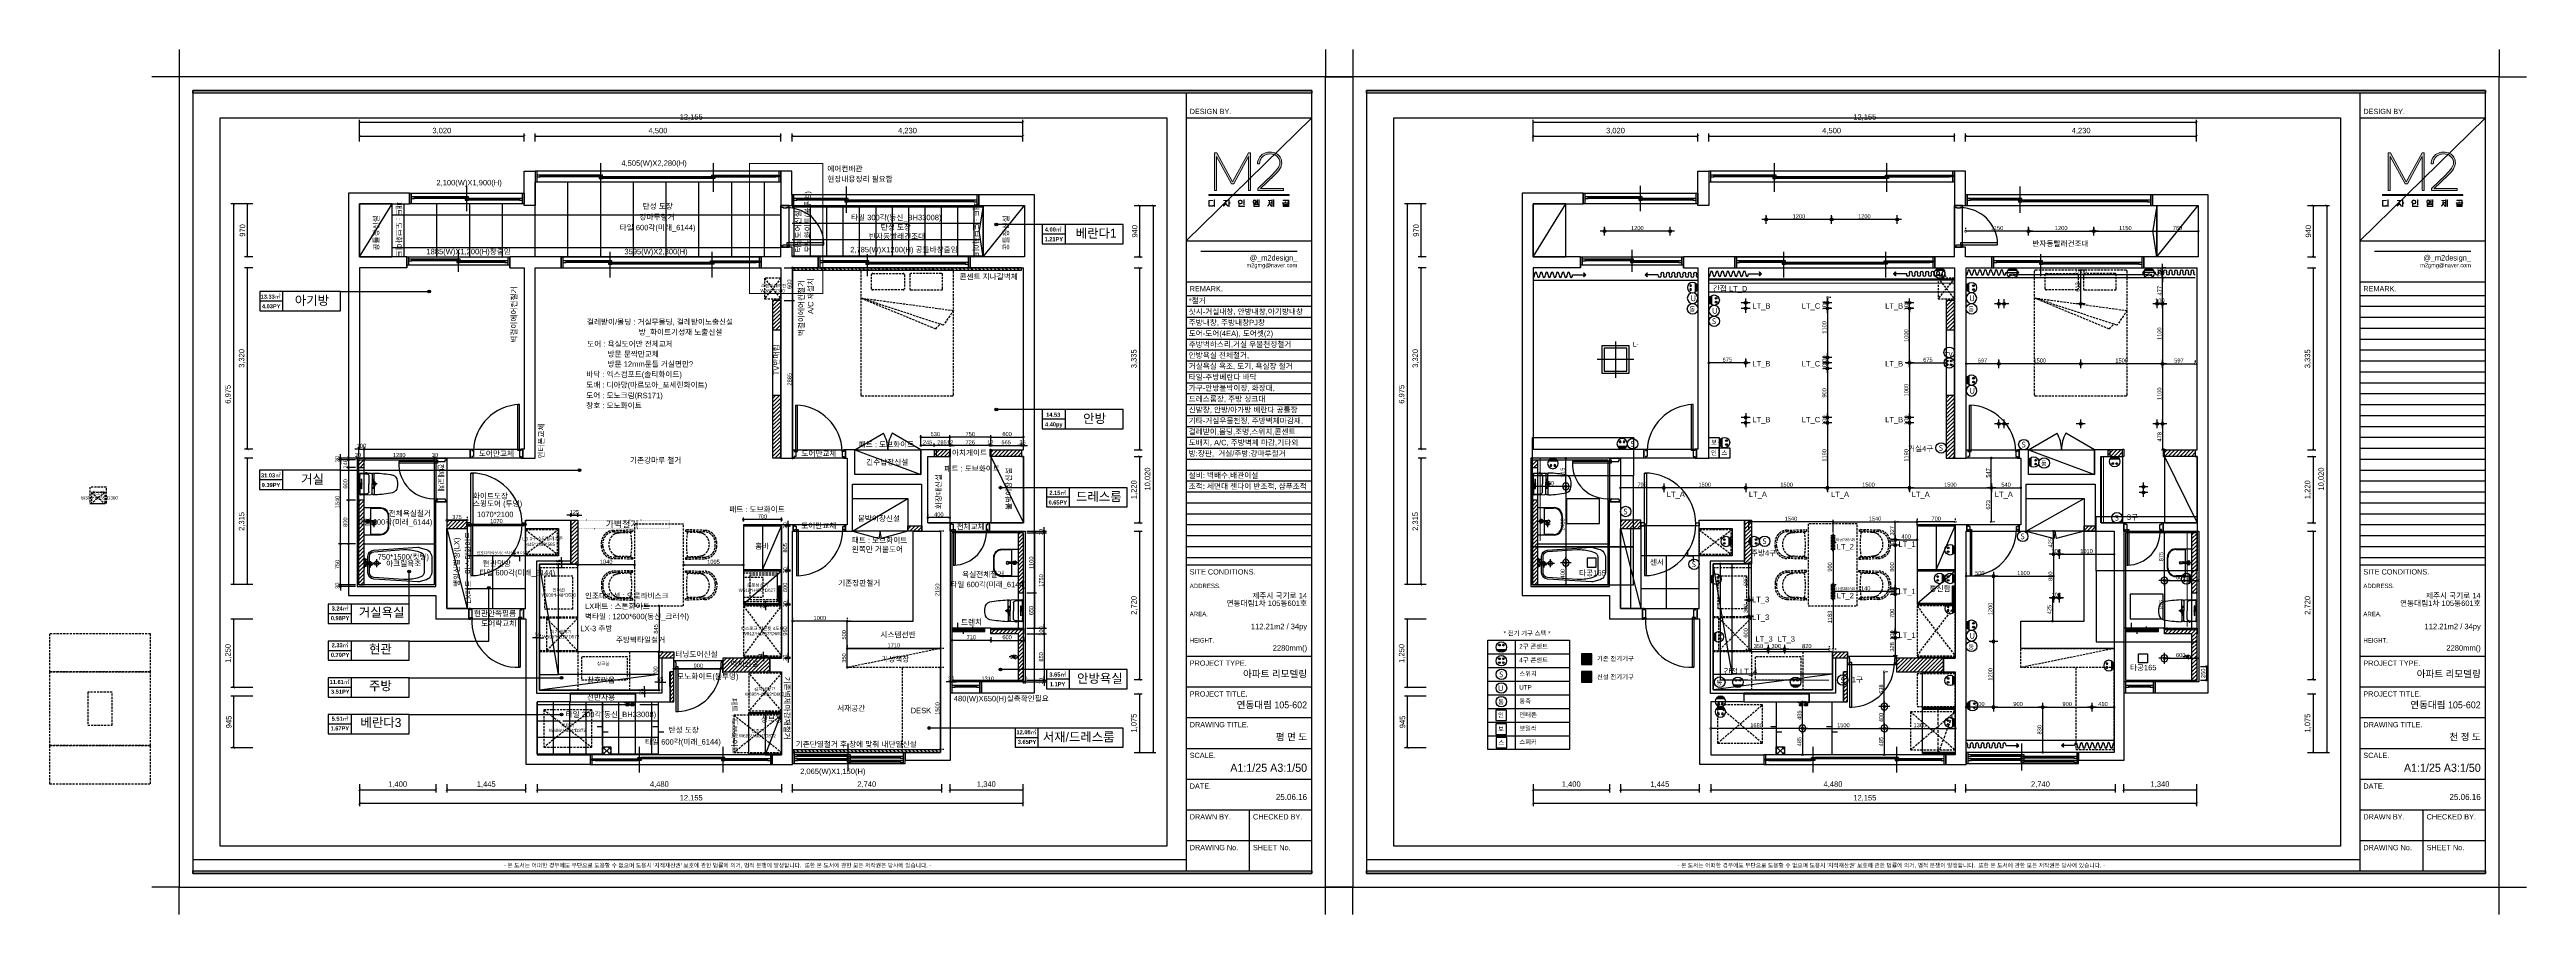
# Model space of a CAD drawing. Header units: inches. Extents: x 199882 to 277715, y -17863 to 11882.
# Drawn here: x 199882 to 245256, y -3968 to 11882 of the extents above; entities that cross this region are included whole.
import ezdxf
from ezdxf.enums import TextEntityAlignment as Align

# ---------------------------------------------------------------- set-up
doc = ezdxf.new("R2010")
doc.units = ezdxf.units.IN
doc.header["$LTSCALE"] = 50
doc.header["$MEASUREMENT"] = 0
for name, pattern in [('DASHEDX2', [1.5, 1, -0.5]), ('DH-HID2', [1.2, 0.8, -0.4]), ('DOT', [0.25, 0, -0.25]), ('HID', [2.5, 1.5, -1]), ('HID2', [1, 0.5, -0.5]), ('HIDDEN', [0.375, 0.25, -0.125])]:
    doc.linetypes.add(name, pattern=pattern)
for name, color, linetype in [('0-ELC TEXT', 7, 'Continuous'), ('01. F-소품', 3, 'Continuous'), ('03-TEXT', 3, 'Continuous'), ('03-WAL NEW', 3, 'Continuous'), ('04-WIN', 4, 'Continuous'), ('06-FUR', 6, 'Continuous'), ('06-LIGHT', 4, 'Continuous'), ('07-DIM WAL', 5, 'Continuous'), ('08-HAT', 8, 'Continuous'), ('3.기호.계단선', 30, 'Continuous'), ('_U+B808_U+C774_U+C5B4 2', 7, 'Continuous'), ('BATH', 4, 'Continuous'), ('CO-BATH', 6, 'Continuous'), ('CO-DO-FR', 7, 'Continuous'), ('CO-DOOR', 8, 'Continuous'), ('E-HAT', 251, 'Continuous'), ('fin', 5, 'Continuous'), ('FORM(YOURNAME)-1', 1, 'Continuous'), ('FORM(YOURNAME)-11', 1, 'Continuous'), ('FU-FURM', 251, 'DH-HID2'), ('fur', 6, 'Continuous'), ('HL', 6, 'HIDDEN'), ('RC-LIGHT', 7, 'Continuous'), ('TOILET-1', 6, 'Continuous'), ('도면층2', 2, 'Continuous'), ('도면층4', 4, 'Continuous'), ('도면층5', 5, 'Continuous'), ('도면층8', 8, 'Continuous'), ('설비', 140, 'Continuous'), ('욕실마감선', 4, 'Continuous'), ('치수', 7, 'Continuous')]:
    doc.layers.add(name, color=color, linetype=linetype)
doc.styles.add('DH-TEXT', font='')
doc.styles.get("Standard").update_dxf_attribs({"font": 'txt.shx', "bigfont": 'whgtxt.shx'})
doc.styles.add('YOURNAME', font='HY울릉도M.TTF')
doc.styles.add('넥슨고딕', font='NEXONLv1GothicBold.ttf')
doc.styles.add('스타일1', font='HY울릉도M.TTF')
doc.styles.add('코레일둥고', font='Korail_Round_Gothic_Medium.ttf')
doc.styles.get('DH-TEXT').set_extended_font_data('HY울릉도L')
doc.dimstyles.new('30', dxfattribs={"dimscale": 30, "dimtxt": 2.5, "dimasz": 2.5, "dimexe": 1.25, "dimexo": 2, "dimtad": 1, "dimdec": 0, "dimtxsty": '스타일1', "dimblk": 'DOTSMALL', "dimcen": 2.5, "dimclrd": 1, "dimclre": 1, "dimclrt": 7, "dimadec": 0, "dimazin": 0, "dimtfac": 1, "dimtdec": 0, "dimtix": 1, "dimtmove": 0, "dimatfit": 3, "dimldrblk": 'DOTSMALL', "dimfxl": 0, "dimarcsym": 0})
doc.dimstyles.new('YOURNAME-50', dxfattribs={"dimscale": 50, "dimtxt": 2, "dimasz": 0.9, "dimexe": 1, "dimexo": 3, "dimgap": 0.7, "dimtad": 1, "dimdec": 0, "dimzin": 0, "dimdsep": 46, "dimlunit": 6, "dimtxsty": 'YOURNAME', "dimblk": 'ARCHTICK', "dimcen": 0, "dimclrd": 1, "dimclre": 1, "dimclrt": 7, "dimadec": 0, "dimazin": 0, "dimtfac": 1, "dimtdec": 0, "dimtix": 1, "dimtmove": 2, "dimatfit": 3, "dimldrblk": 'ARCHTICK', "dimfxl": 0, "dimtolj": 1, "dimtzin": 0, "dimarcsym": 0})
pattern_1 = [(225, (25421.5, 0), (35.355339, -35.355339), [])]
pattern_2 = [(225, (0, 0), (35.355339, -35.355339), [])]
pattern_3 = [(225, (21500, 3.206), (35.355339, -35.355339), [])]
pattern_4 = [(225, (46921.5, 0), (35.355339, -35.355339), [])]

# ---------------------------------------------------------------- blocks, each defined once
blk = doc.blocks.new('_ArchTick')
at = {"color": 0, "linetype": 'ByBlock', "const_width": 0.15}
blk.add_lwpolyline([(-0.5, -0.5), (0.5, 0.5)], dxfattribs=at)
blk = doc.blocks.new('*D26')
at = {"layer": 'Defpoints', "color": 0}
for p in [(213483, 10044), (217713, 10294), (217713, 10044)]:
    blk.add_point(p, dxfattribs=at)
at = {"layer": '치수', "color": 1, "lineweight": -2}
for p, q in [((213483, 10194), (213483, 10344)), ((213483, 10294), (217713, 10294)), ((217713, 10194), (217713, 10344))]:
    blk.add_line(p, q, dxfattribs=at)
at = {"layer": '치수', "color": 1, "lineweight": -2, "xscale": 45, "yscale": 45, "zscale": 45, "rotation": 180}
blk.add_blockref('_ArchTick', (213483, 10294), dxfattribs=at)
at = {"layer": '치수', "color": 1, "lineweight": -2, "xscale": 45, "yscale": 45, "zscale": 45}
blk.add_blockref('_ArchTick', (217713, 10294), dxfattribs=at)
at = {"layer": '치수', "color": 7, "insert": (215598, 10388), "char_height": 100, "attachment_point": 5, "style": 'YOURNAME'}
blk.add_mtext('\\A1;4,230', dxfattribs=at)
blk = doc.blocks.new('*D27')
at = {"layer": 'Defpoints', "color": 0}
for p in [(205558, 10544), (205558, 10044), (217713, 10044)]:
    blk.add_point(p, dxfattribs=at)
at = {"layer": '치수', "color": 1, "lineweight": -2}
for p, q in [((205558, 10194), (205558, 10594)), ((217713, 10544), (205558, 10544)), ((217713, 10194), (217713, 10594))]:
    blk.add_line(p, q, dxfattribs=at)
at = {"layer": '치수', "color": 1, "lineweight": -2, "xscale": 45, "yscale": 45, "zscale": 45, "rotation": 180}
blk.add_blockref('_ArchTick', (205558, 10544), dxfattribs=at)
at = {"layer": '치수', "color": 1, "lineweight": -2, "xscale": 45, "yscale": 45, "zscale": 45}
blk.add_blockref('_ArchTick', (217713, 10544), dxfattribs=at)
at = {"layer": '치수', "color": 7, "insert": (211636, 10638), "char_height": 100, "attachment_point": 5, "style": 'YOURNAME'}
blk.add_mtext('\\A1;12,155', dxfattribs=at)
blk = doc.blocks.new('*D28')
at = {"layer": 'Defpoints', "color": 0}
for p in [(219598, 9022), (219598, -998), (220098, -998)]:
    blk.add_point(p, dxfattribs=at)
at = {"layer": '치수', "color": 1, "lineweight": -2}
for p, q in [((219748, 9022), (220148, 9022)), ((220098, 9022), (220098, -998)), ((219748, -998), (220148, -998))]:
    blk.add_line(p, q, dxfattribs=at)
at = {"layer": '치수', "color": 1, "lineweight": -2, "xscale": 45, "yscale": 45, "zscale": 45}
for p, rotation in [((220098, 9022), 90), ((220098, -998), 270)]:
    blk.add_blockref('_ArchTick', p, dxfattribs=dict(at, rotation=rotation))
at = {"layer": '치수', "color": 7, "insert": (220004, 4012), "char_height": 100, "attachment_point": 5, "rotation": 90, "style": 'YOURNAME'}
blk.add_mtext('\\A1;10,020', dxfattribs=at)
blk = doc.blocks.new('*D29')
at = {"layer": 'Defpoints', "color": 0}
for p in [(219598, 9022), (219598, 8082), (219848, 8082)]:
    blk.add_point(p, dxfattribs=at)
at = {"layer": '치수', "color": 1, "lineweight": -2}
for p, q in [((219748, 9022), (219898, 9022)), ((219848, 9022), (219848, 8082)), ((219748, 8082), (219898, 8082))]:
    blk.add_line(p, q, dxfattribs=at)
at = {"layer": '치수', "color": 1, "lineweight": -2, "xscale": 45, "yscale": 45, "zscale": 45}
for p, rotation in [((219848, 9022), 90), ((219848, 8082), 270)]:
    blk.add_blockref('_ArchTick', p, dxfattribs=dict(at, rotation=rotation))
at = {"layer": '치수', "color": 7, "insert": (219761, 8552), "char_height": 100, "attachment_point": 5, "rotation": 90, "style": 'YOURNAME'}
blk.add_mtext('\\A1;940', dxfattribs=at)
blk = doc.blocks.new('*D30')
at = {"layer": 'Defpoints', "color": 0}
for p in [(219598, 3057), (219598, 337), (219848, 337)]:
    blk.add_point(p, dxfattribs=at)
at = {"layer": '치수', "color": 1, "lineweight": -2}
for p, q in [((219748, 3057), (219898, 3057)), ((219848, 3057), (219848, 337)), ((219748, 337), (219898, 337))]:
    blk.add_line(p, q, dxfattribs=at)
at = {"layer": '치수', "color": 1, "lineweight": -2, "xscale": 45, "yscale": 45, "zscale": 45}
for p, rotation in [((219848, 3057), 90), ((219848, 337), 270)]:
    blk.add_blockref('_ArchTick', p, dxfattribs=dict(at, rotation=rotation))
at = {"layer": '치수', "color": 7, "insert": (219754, 1697), "char_height": 100, "attachment_point": 5, "rotation": 90, "style": 'YOURNAME'}
blk.add_mtext('\\A1;2,720', dxfattribs=at)
blk = doc.blocks.new('*D31')
at = {"layer": 'Defpoints', "color": 0}
for p in [(208778, 10044), (213278, 10294), (213278, 10044)]:
    blk.add_point(p, dxfattribs=at)
at = {"layer": '치수', "color": 1, "lineweight": -2}
for p, q in [((208778, 10194), (208778, 10344)), ((208778, 10294), (213278, 10294)), ((213278, 10194), (213278, 10344))]:
    blk.add_line(p, q, dxfattribs=at)
at = {"layer": '치수', "color": 1, "lineweight": -2, "xscale": 45, "yscale": 45, "zscale": 45, "rotation": 180}
blk.add_blockref('_ArchTick', (208778, 10294), dxfattribs=at)
at = {"layer": '치수', "color": 1, "lineweight": -2, "xscale": 45, "yscale": 45, "zscale": 45}
blk.add_blockref('_ArchTick', (213278, 10294), dxfattribs=at)
at = {"layer": '치수', "color": 7, "insert": (211028, 10388), "char_height": 100, "attachment_point": 5, "style": 'YOURNAME'}
blk.add_mtext('\\A1;4,500', dxfattribs=at)
blk = doc.blocks.new('*D32')
at = {"layer": 'Defpoints', "color": 0}
for p in [(205558, 10044), (208578, 10294), (208578, 10044)]:
    blk.add_point(p, dxfattribs=at)
at = {"layer": '치수', "color": 1, "lineweight": -2}
for p, q in [((205558, 10194), (205558, 10344)), ((205558, 10294), (208578, 10294)), ((208578, 10194), (208578, 10344))]:
    blk.add_line(p, q, dxfattribs=at)
at = {"layer": '치수', "color": 1, "lineweight": -2, "xscale": 45, "yscale": 45, "zscale": 45, "rotation": 180}
blk.add_blockref('_ArchTick', (205558, 10294), dxfattribs=at)
at = {"layer": '치수', "color": 1, "lineweight": -2, "xscale": 45, "yscale": 45, "zscale": 45}
blk.add_blockref('_ArchTick', (208578, 10294), dxfattribs=at)
at = {"layer": '치수', "color": 7, "insert": (207068, 10388), "char_height": 100, "attachment_point": 5, "style": 'YOURNAME'}
blk.add_mtext('\\A1;3,020', dxfattribs=at)
blk = doc.blocks.new('*D33')
at = {"layer": 'Defpoints', "color": 0}
for p in [(219598, 4427), (219598, 3207), (219848, 3207)]:
    blk.add_point(p, dxfattribs=at)
at = {"layer": '치수', "color": 1, "lineweight": -2}
for p, q in [((219748, 4427), (219898, 4427)), ((219848, 4427), (219848, 3207)), ((219748, 3207), (219898, 3207))]:
    blk.add_line(p, q, dxfattribs=at)
at = {"layer": '치수', "color": 1, "lineweight": -2, "xscale": 45, "yscale": 45, "zscale": 45}
for p, rotation in [((219848, 4427), 90), ((219848, 3207), 270)]:
    blk.add_blockref('_ArchTick', p, dxfattribs=dict(at, rotation=rotation))
at = {"layer": '치수', "color": 7, "insert": (219754, 3817), "char_height": 100, "attachment_point": 5, "rotation": 90, "style": 'YOURNAME'}
blk.add_mtext('\\A1;1,220', dxfattribs=at)
blk = doc.blocks.new('*D34')
at = {"layer": 'Defpoints', "color": 0}
for p in [(219598, 7882), (219598, 4547), (219848, 4547)]:
    blk.add_point(p, dxfattribs=at)
at = {"layer": '치수', "color": 1, "lineweight": -2}
for p, q in [((219748, 7882), (219898, 7882)), ((219848, 7882), (219848, 4547)), ((219748, 4547), (219898, 4547))]:
    blk.add_line(p, q, dxfattribs=at)
at = {"layer": '치수', "color": 1, "lineweight": -2, "xscale": 45, "yscale": 45, "zscale": 45}
for p, rotation in [((219848, 7882), 90), ((219848, 4547), 270)]:
    blk.add_blockref('_ArchTick', p, dxfattribs=dict(at, rotation=rotation))
at = {"layer": '치수', "color": 7, "insert": (219754, 6215), "char_height": 100, "attachment_point": 5, "rotation": 90, "style": 'YOURNAME'}
blk.add_mtext('\\A1;3,335', dxfattribs=at)
blk = doc.blocks.new('*D35')
at = {"layer": 'Defpoints', "color": 0}
for p in [(219598, 77), (219598, -998), (219848, -998)]:
    blk.add_point(p, dxfattribs=at)
at = {"layer": '치수', "color": 1, "lineweight": -2}
for p, q in [((219748, 77), (219898, 77)), ((219848, 77), (219848, -998)), ((219748, -998), (219898, -998))]:
    blk.add_line(p, q, dxfattribs=at)
at = {"layer": '치수', "color": 1, "lineweight": -2, "xscale": 45, "yscale": 45, "zscale": 45}
for p, rotation in [((219848, 77), 90), ((219848, -998), 270)]:
    blk.add_blockref('_ArchTick', p, dxfattribs=dict(at, rotation=rotation))
at = {"layer": '치수', "color": 7, "insert": (219754, -460), "char_height": 100, "attachment_point": 5, "rotation": 90, "style": 'YOURNAME'}
blk.add_mtext('\\A1;1,075', dxfattribs=at)
blk = doc.blocks.new('*D36')
at = {"layer": 'Defpoints', "color": 0}
for p in [(203753, 9052), (203253, 2077), (203753, 2077)]:
    blk.add_point(p, dxfattribs=at)
at = {"layer": '치수', "color": 1, "lineweight": -2}
for p, q in [((203603, 9052), (203203, 9052)), ((203253, 9052), (203253, 2077)), ((203603, 2077), (203203, 2077))]:
    blk.add_line(p, q, dxfattribs=at)
at = {"layer": '치수', "color": 1, "lineweight": -2, "xscale": 45, "yscale": 45, "zscale": 45}
for p, rotation in [((203253, 9052), 90), ((203253, 2077), 270)]:
    blk.add_blockref('_ArchTick', p, dxfattribs=dict(at, rotation=rotation))
at = {"layer": '치수', "color": 7, "insert": (203159, 5565), "char_height": 100, "attachment_point": 5, "rotation": 90, "style": 'YOURNAME'}
blk.add_mtext('\\A1;6,975', dxfattribs=at)
blk = doc.blocks.new('*D37')
at = {"layer": 'Defpoints', "color": 0}
for p in [(203753, 9052), (203503, 8082), (203753, 8082)]:
    blk.add_point(p, dxfattribs=at)
at = {"layer": '치수', "color": 1, "lineweight": -2}
for p, q in [((203603, 9052), (203453, 9052)), ((203503, 9052), (203503, 8082)), ((203603, 8082), (203453, 8082))]:
    blk.add_line(p, q, dxfattribs=at)
at = {"layer": '치수', "color": 1, "lineweight": -2, "xscale": 45, "yscale": 45, "zscale": 45}
for p, rotation in [((203503, 9052), 90), ((203503, 8082), 270)]:
    blk.add_blockref('_ArchTick', p, dxfattribs=dict(at, rotation=rotation))
at = {"layer": '치수', "color": 7, "insert": (203416, 8567), "char_height": 100, "attachment_point": 5, "rotation": 90, "style": 'YOURNAME'}
blk.add_mtext('\\A1;970', dxfattribs=at)
blk = doc.blocks.new('*D38')
at = {"layer": 'Defpoints', "color": 0}
for p in [(203753, 4392), (203503, 2077), (203753, 2077)]:
    blk.add_point(p, dxfattribs=at)
at = {"layer": '치수', "color": 1, "lineweight": -2}
for p, q in [((203603, 4392), (203453, 4392)), ((203503, 4392), (203503, 2077)), ((203603, 2077), (203453, 2077))]:
    blk.add_line(p, q, dxfattribs=at)
at = {"layer": '치수', "color": 1, "lineweight": -2, "xscale": 45, "yscale": 45, "zscale": 45}
for p, rotation in [((203503, 4392), 90), ((203503, 2077), 270)]:
    blk.add_blockref('_ArchTick', p, dxfattribs=dict(at, rotation=rotation))
at = {"layer": '치수', "color": 7, "insert": (203409, 3235), "char_height": 100, "attachment_point": 5, "rotation": 90, "style": 'YOURNAME'}
blk.add_mtext('\\A1;2,315', dxfattribs=at)
blk = doc.blocks.new('*D39')
at = {"layer": 'Defpoints', "color": 0}
for p in [(203753, 7882), (203503, 4562), (203753, 4562)]:
    blk.add_point(p, dxfattribs=at)
at = {"layer": '치수', "color": 1, "lineweight": -2}
for p, q in [((203603, 7882), (203453, 7882)), ((203503, 7882), (203503, 4562)), ((203603, 4562), (203453, 4562))]:
    blk.add_line(p, q, dxfattribs=at)
at = {"layer": '치수', "color": 1, "lineweight": -2, "xscale": 45, "yscale": 45, "zscale": 45}
for p, rotation in [((203503, 7882), 90), ((203503, 4562), 270)]:
    blk.add_blockref('_ArchTick', p, dxfattribs=dict(at, rotation=rotation))
at = {"layer": '치수', "color": 7, "insert": (203409, 6222), "char_height": 100, "attachment_point": 5, "rotation": 90, "style": 'YOURNAME'}
blk.add_mtext('\\A1;3,320', dxfattribs=at)
blk = doc.blocks.new('*D40')
at = {"layer": 'Defpoints', "color": 0}
for p in [(213483, -1431), (216223, -1431), (216223, -1681)]:
    blk.add_point(p, dxfattribs=at)
at = {"layer": '치수', "color": 1, "lineweight": -2}
for p, q in [((213483, -1581), (213483, -1731)), ((213483, -1681), (216223, -1681)), ((216223, -1581), (216223, -1731))]:
    blk.add_line(p, q, dxfattribs=at)
at = {"layer": '치수', "color": 1, "lineweight": -2, "xscale": 45, "yscale": 45, "zscale": 45, "rotation": 180}
blk.add_blockref('_ArchTick', (213483, -1681), dxfattribs=at)
at = {"layer": '치수', "color": 1, "lineweight": -2, "xscale": 45, "yscale": 45, "zscale": 45}
blk.add_blockref('_ArchTick', (216223, -1681), dxfattribs=at)
at = {"layer": '치수', "color": 7, "insert": (214853, -1587), "char_height": 100, "attachment_point": 5, "style": 'YOURNAME'}
blk.add_mtext('\\A1;2,740', dxfattribs=at)
blk = doc.blocks.new('*D41')
at = {"layer": 'Defpoints', "color": 0}
for p in [(205558, -1431), (217713, -1431), (205558, -1931)]:
    blk.add_point(p, dxfattribs=at)
at = {"layer": '치수', "color": 1, "lineweight": -2}
for p, q in [((205558, -1581), (205558, -1981)), ((217713, -1581), (217713, -1981)), ((217713, -1931), (205558, -1931))]:
    blk.add_line(p, q, dxfattribs=at)
at = {"layer": '치수', "color": 1, "lineweight": -2, "xscale": 45, "yscale": 45, "zscale": 45, "rotation": 180}
blk.add_blockref('_ArchTick', (205558, -1931), dxfattribs=at)
at = {"layer": '치수', "color": 1, "lineweight": -2, "xscale": 45, "yscale": 45, "zscale": 45}
blk.add_blockref('_ArchTick', (217713, -1931), dxfattribs=at)
at = {"layer": '치수', "color": 7, "insert": (211636, -1837), "char_height": 100, "attachment_point": 5, "style": 'YOURNAME'}
blk.add_mtext('\\A1;12,155', dxfattribs=at)
blk = doc.blocks.new('*D42')
at = {"layer": 'Defpoints', "color": 0}
for p in [(208813, -1431), (213293, -1431), (213293, -1681)]:
    blk.add_point(p, dxfattribs=at)
at = {"layer": '치수', "color": 1, "lineweight": -2}
for p, q in [((208813, -1581), (208813, -1731)), ((208813, -1681), (213293, -1681)), ((213293, -1581), (213293, -1731))]:
    blk.add_line(p, q, dxfattribs=at)
at = {"layer": '치수', "color": 1, "lineweight": -2, "xscale": 45, "yscale": 45, "zscale": 45, "rotation": 180}
blk.add_blockref('_ArchTick', (208813, -1681), dxfattribs=at)
at = {"layer": '치수', "color": 1, "lineweight": -2, "xscale": 45, "yscale": 45, "zscale": 45}
blk.add_blockref('_ArchTick', (213293, -1681), dxfattribs=at)
at = {"layer": '치수', "color": 7, "insert": (211053, -1587), "char_height": 100, "attachment_point": 5, "style": 'YOURNAME'}
blk.add_mtext('\\A1;4,480', dxfattribs=at)
blk = doc.blocks.new('*D43')
at = {"layer": 'Defpoints', "color": 0}
for p in [(207158, -1431), (208603, -1431), (208603, -1681)]:
    blk.add_point(p, dxfattribs=at)
at = {"layer": '치수', "color": 1, "lineweight": -2}
for p, q in [((207158, -1581), (207158, -1731)), ((207158, -1681), (208603, -1681)), ((208603, -1581), (208603, -1731))]:
    blk.add_line(p, q, dxfattribs=at)
at = {"layer": '치수', "color": 1, "lineweight": -2, "xscale": 45, "yscale": 45, "zscale": 45, "rotation": 180}
blk.add_blockref('_ArchTick', (207158, -1681), dxfattribs=at)
at = {"layer": '치수', "color": 1, "lineweight": -2, "xscale": 45, "yscale": 45, "zscale": 45}
blk.add_blockref('_ArchTick', (208603, -1681), dxfattribs=at)
at = {"layer": '치수', "color": 7, "insert": (207881, -1588), "char_height": 100, "attachment_point": 5, "style": 'YOURNAME'}
blk.add_mtext('\\A1;1,445', dxfattribs=at)
blk = doc.blocks.new('*D44')
at = {"layer": 'Defpoints', "color": 0}
for p in [(216373, -1431), (217713, -1431), (217713, -1681)]:
    blk.add_point(p, dxfattribs=at)
at = {"layer": '치수', "color": 1, "lineweight": -2}
for p, q in [((216373, -1581), (216373, -1731)), ((216373, -1681), (217713, -1681)), ((217713, -1581), (217713, -1731))]:
    blk.add_line(p, q, dxfattribs=at)
at = {"layer": '치수', "color": 1, "lineweight": -2, "xscale": 45, "yscale": 45, "zscale": 45, "rotation": 180}
blk.add_blockref('_ArchTick', (216373, -1681), dxfattribs=at)
at = {"layer": '치수', "color": 1, "lineweight": -2, "xscale": 45, "yscale": 45, "zscale": 45}
blk.add_blockref('_ArchTick', (217713, -1681), dxfattribs=at)
at = {"layer": '치수', "color": 7, "insert": (217043, -1587), "char_height": 100, "attachment_point": 5, "style": 'YOURNAME'}
blk.add_mtext('\\A1;1,340', dxfattribs=at)
blk = doc.blocks.new('*D45')
at = {"layer": 'Defpoints', "color": 0}
for p in [(205558, -1431), (206958, -1431), (206958, -1681)]:
    blk.add_point(p, dxfattribs=at)
at = {"layer": '치수', "color": 1, "lineweight": -2}
for p, q in [((205558, -1581), (205558, -1731)), ((205558, -1681), (206958, -1681)), ((206958, -1581), (206958, -1731))]:
    blk.add_line(p, q, dxfattribs=at)
at = {"layer": '치수', "color": 1, "lineweight": -2, "xscale": 45, "yscale": 45, "zscale": 45, "rotation": 180}
blk.add_blockref('_ArchTick', (205558, -1681), dxfattribs=at)
at = {"layer": '치수', "color": 1, "lineweight": -2, "xscale": 45, "yscale": 45, "zscale": 45}
blk.add_blockref('_ArchTick', (206958, -1681), dxfattribs=at)
at = {"layer": '치수', "color": 7, "insert": (206258, -1587), "char_height": 100, "attachment_point": 5, "style": 'YOURNAME'}
blk.add_mtext('\\A1;1,400', dxfattribs=at)
blk = doc.blocks.new('*D46')
at = {"layer": 'Defpoints', "color": 0}
for p in [(203753, 1442), (203253, 192), (203753, 192)]:
    blk.add_point(p, dxfattribs=at)
at = {"layer": '치수', "color": 1, "lineweight": -2}
for p, q in [((203603, 1442), (203203, 1442)), ((203253, 1442), (203253, 192)), ((203603, 192), (203203, 192))]:
    blk.add_line(p, q, dxfattribs=at)
at = {"layer": '치수', "color": 1, "lineweight": -2, "xscale": 45, "yscale": 45, "zscale": 45}
for p, rotation in [((203253, 1442), 90), ((203253, 192), 270)]:
    blk.add_blockref('_ArchTick', p, dxfattribs=dict(at, rotation=rotation))
at = {"layer": '치수', "color": 7, "insert": (203159, 817), "char_height": 100, "attachment_point": 5, "rotation": 90, "style": 'YOURNAME'}
blk.add_mtext('\\A1;1,250', dxfattribs=at)
blk = doc.blocks.new('*D47')
at = {"layer": 'Defpoints', "color": 0}
for p in [(203753, 32), (203253, -913), (203753, -913)]:
    blk.add_point(p, dxfattribs=at)
at = {"layer": '치수', "color": 1, "lineweight": -2}
for p, q in [((203603, 32), (203203, 32)), ((203253, 32), (203253, -913)), ((203603, -913), (203203, -913))]:
    blk.add_line(p, q, dxfattribs=at)
at = {"layer": '치수', "color": 1, "lineweight": -2, "xscale": 45, "yscale": 45, "zscale": 45}
for p, rotation in [((203253, 32), 90), ((203253, -913), 270)]:
    blk.add_blockref('_ArchTick', p, dxfattribs=dict(at, rotation=rotation))
at = {"layer": '치수', "color": 7, "insert": (203166, -440), "char_height": 100, "attachment_point": 5, "rotation": 90, "style": 'YOURNAME'}
blk.add_mtext('\\A1;945', dxfattribs=at)
blk = doc.blocks.new('A$C4B2D31F0')
for p, q in [((169, 707), (217, 707)), ((193, 707), (193, 716))]:
    blk.add_line(p, q)
at = {"layer": 'fin', "color": 4}
for p, q in [((13, 466), (193, 466)), ((185, 691), (20, 691)), ((37, 692), (25, 692)), ((37, 692), (50, 692)), ((48, 524), (193, 524)), ((338, 524), (193, 524)), ((373, 466), (193, 466)), ((201, 691), (366, 691)), ((193, 427), (14, 427)), ((193, 427), (372, 427))]:
    blk.add_line(p, q, dxfattribs=at)
for points in [[(20, 691), (8, 691, 0.421209), (-7, 676), (-2, 481, 0.001659)], [(13, 466, 0.371724), (-2, 451, 0.003515), (-1, 420, 0.320541)], [(366, 691), (378, 691, -0.421209), (393, 676), (388, 481, -0.001659)], [(373, 466, -0.371724), (388, 451, -0.003515), (387, 420, -0.320541)]]:
    blk.add_lwpolyline(points, format="xyb", dxfattribs=at)
for centre, radius, start, end in [((13, 481), 15, 181.3651, 270), ((20, 675), 16, 90, 179.3116), ((1004, 663), 1000, 179.3116, 185.9437), ((25, 707), 15, 180, 270), ((49, 564), 40, 185.9437, 267.5129), ((50, 707), 15, 270, 0), ((336, 564), 40, 272.4871, 354.0563), ((366, 675), 16, 0.6884, 90), ((373, 481), 15, 270, 358.6349), ((-618, 663), 1000, 354.0563, 0.6884), ((14, 407), 20, 90, 182.3333), ((2198, 496), 2206, 182.3333, 190.6081), ((149, 129), 126, 198.2964, 263.4241), ((193, 406), 406, 261.6993, 270), ((193, 406), 406, 270, 278.3007), ((237, 129), 126, 276.5759, 341.7036), ((-1812, 496), 2206, 349.3919, 357.6667), ((372, 407), 20, 357.6667, 90)]:
    blk.add_arc(centre, radius, start, end, dxfattribs=at)
at = {"layer": 'HL', "linetype": 'Continuous'}
for p, q in [((-16, 577), (-16, 565)), ((-12, 581), (-5, 581)), ((-12, 561), (-4, 561)), ((106, 666), (184, 666)), ((106, 659), (185, 659)), ((169, 697), (169, 707)), ((169, 697), (217, 697)), ((186, 693), (181, 697)), ((182, 686), (186, 693)), ((187, 651), (182, 686)), ((182, 686), (204, 686)), ((186, 693), (200, 693)), ((187, 651), (199, 651)), ((199, 651), (204, 686)), ((200, 693), (205, 697)), ((204, 686), (200, 693)), ((200, 659), (279, 659)), ((201, 666), (279, 666)), ((217, 697), (217, 707)), ((193, 434), (147, 434)), ((193, 434), (239, 434))]:
    blk.add_line(p, q, dxfattribs=at)
for points in [[(110, 427), (110, 451, -0.414214), (114, 455), (131, 455, -0.414214), (135, 451), (135, 435), (135, 427)], [(276, 427), (276, 451, 0.414214), (272, 455), (255, 455, 0.414214), (251, 451), (251, 435), (251, 427)], [(135, 435), (145, 435, -0.414214), (147, 433), (147, 427)], [(251, 435), (241, 435, 0.414214), (239, 433), (239, 427)]]:
    blk.add_lwpolyline(points, format="xyb", dxfattribs=at)
for centre in [(123, 441), (263, 441)]:
    blk.add_circle(centre, 8, dxfattribs=at)
for centre, radius, start, end in [((-12, 577), 4, 90, 180), ((-12, 565), 4, 180, 270), ((106, 663), 3.5, 90, 270), ((279, 663), 3.5, 270, 90)]:
    blk.add_arc(centre, radius, start, end, dxfattribs=at)
blk = doc.blocks.new('B-003')
blk.add_line((0, 0), (0, -65))
at = {"layer": 'CO-BATH'}
for p, q in [((-252, 0), (-252, -295)), ((252, 0), (-252, 0)), ((252, -295), (252, 0)), ((-102, -445), (102, -445))]:
    blk.add_line(p, q, dxfattribs=at)
at = {"layer": 'CO-BATH', "color": 8}
for p, q in [((-242, -120), (-242, -285)), ((242, -120), (-242, -120)), ((-92, -435), (92, -435)), ((-15, -156), (-15, -161)), ((-15, -161), (14, -161)), ((-14, -151), (-14, -156)), ((-13, -60), (-13, -151)), ((12, -60), (12, -151)), ((13, -151), (13, -156)), ((14, -156), (14, -161)), ((242, -285), (242, -120))]:
    blk.add_line(p, q, dxfattribs=at)
at = {"layer": 'CO-BATH', "color": 251}
for p, q in [((-15, -156), (14, -156)), ((-14, -151), (13, -151))]:
    blk.add_line(p, q, dxfattribs=at)
at = {"layer": 'CO-BATH', "color": 8}
blk.add_circle((0, -195), 25, dxfattribs=at)
at = {"layer": 'CO-BATH', "color": 251}
blk.add_circle((0, -195), 20, dxfattribs=at)
at = {"layer": 'CO-BATH'}
for centre, start, end in [((-102, -295), 180, 270), ((102, -295), 270, 0)]:
    blk.add_arc(centre, 150, start, end, dxfattribs=at)
at = {"layer": 'CO-BATH', "color": 8}
for centre, radius, start, end in [((-92, -285), 150, 180, 270), ((0, -60), 35, 290.9248, 249.0751), ((0, -60), 12.5, 360, 180), ((92, -285), 150, 270, 0)]:
    blk.add_arc(centre, radius, start, end, dxfattribs=at)
at = {"layer": 'CO-BATH', "color": 251}
for radius, start, end in [(30, 294.6243, 245.3757), (25, 300, 240), (18, 313.9829, 226.017)]:
    blk.add_arc((0, -60), radius, start, end, dxfattribs=at)
blk = doc.blocks.new('AC-8')
at = {"layer": 'BATH'}
for p, q in [((-51, 54), (0, 143)), ((45, 54), (-51, 54)), ((-25, 47), (-46, 12)), ((-14, 47), (-28, -8)), ((-2, 49), (-2, -11)), ((0, 143), (45, 54)), ((10, 47), (25, -8)), ((22, 47), (43, 12)), ((-31, -16), (-41, -49)), ((-2, -27), (-2, -89)), ((28, -16), (38, -49))]:
    blk.add_line(p, q, dxfattribs=at)
blk = doc.blocks.new('A$C1AC25B95')
at = {"layer": '욕실마감선', "color": 8}
for p, q in [((28, 72), (28, 75)), ((53, 74), (53, 75))]:
    blk.add_line(p, q, dxfattribs=at)
at = {"layer": 'TOILET-1', "linetype": 'Continuous', "xscale": 0.873786407766195, "yscale": 0.873786407766195, "zscale": 0.873786407766195, "rotation": 180}
blk.add_blockref('AC-8', (40, 125), dxfattribs=at)
blk = doc.blocks.new('_DOTSMALL')
at = {"color": 0, "linetype": 'ByBlock', "const_width": 0.5}
blk.add_lwpolyline([(-0.0625, 0, 1), (0.0625, 0, 1)], format="xyb", close=True, dxfattribs=at)
blk = doc.blocks.new('*D48')
at = {"layer": '07-DIM WAL', "color": 1, "lineweight": -2}
for p, q in [((217783, 1177), (218142, 1177)), ((218104, 1177), (218104, 327)), ((217783, 327), (218142, 327))]:
    blk.add_line(p, q, dxfattribs=at)
at = {"layer": 'Defpoints', "color": 0}
for p in [(217723, 1177), (217723, 327), (218104, 327)]:
    blk.add_point(p, dxfattribs=at)
at = {"layer": '07-DIM WAL', "color": 1, "lineweight": -2, "xscale": 75, "yscale": 75, "zscale": 75}
for p, rotation in [((218104, 1177), 90), ((218104, 327), 270)]:
    blk.add_blockref('_DOTSMALL', p, dxfattribs=dict(at, rotation=rotation))
at = {"layer": '07-DIM WAL', "color": 7, "insert": (218047, 752), "char_height": 75, "attachment_point": 5, "rotation": 90, "style": '스타일1'}
blk.add_mtext('850', dxfattribs=at)
blk = doc.blocks.new('*D50')
at = {"layer": '07-DIM WAL', "color": 1, "lineweight": -2}
for p, q in [((211042, 143), (211042, 843)), ((211102, 843), (211079, 843)), ((211102, 143), (211079, 143))]:
    blk.add_line(p, q, dxfattribs=at)
at = {"layer": 'Defpoints', "color": 0}
for p in [(211042, 843), (211042, 843), (211042, 143)]:
    blk.add_point(p, dxfattribs=at)
at = {"layer": '07-DIM WAL', "color": 1, "lineweight": -2, "xscale": 75, "yscale": 75, "zscale": 75}
for p, rotation in [((211042, 843), 90), ((211042, 143), 270)]:
    blk.add_blockref('_DOTSMALL', p, dxfattribs=dict(at, rotation=rotation))
at = {"layer": '07-DIM WAL', "color": 7, "insert": (210984, 493), "char_height": 75, "attachment_point": 5, "rotation": 90, "style": '스타일1'}
blk.add_mtext('700', dxfattribs=at)
blk = doc.blocks.new('*D51')
at = {"layer": '0-ELC TEXT', "color": 1, "lineweight": -2}
for p, q in [((213493, 1467), (213493, 1445)), ((214493, 1407), (213493, 1407)), ((214493, 1467), (214493, 1445))]:
    blk.add_line(p, q, dxfattribs=at)
at = {"layer": 'Defpoints', "color": 0}
for p in [(213493, 1407), (213493, 1407), (214493, 1407)]:
    blk.add_point(p, dxfattribs=at)
at = {"layer": '0-ELC TEXT', "color": 1, "lineweight": -2, "xscale": 75, "yscale": 75, "zscale": 75, "rotation": 180}
blk.add_blockref('_DOTSMALL', (213493, 1407), dxfattribs=at)
at = {"layer": '0-ELC TEXT', "color": 1, "lineweight": -2, "xscale": 75, "yscale": 75, "zscale": 75}
blk.add_blockref('_DOTSMALL', (214493, 1407), dxfattribs=at)
at = {"layer": '0-ELC TEXT', "color": 7, "insert": (213993, 1465), "char_height": 75, "attachment_point": 5, "style": '스타일1'}
blk.add_mtext('1000', dxfattribs=at)
blk = doc.blocks.new('*D52')
at = {"layer": '07-DIM WAL', "color": 1, "lineweight": -2}
for p, q in [((214493, 967), (214493, 945)), ((216203, 967), (216203, 945)), ((214493, 907), (216203, 907))]:
    blk.add_line(p, q, dxfattribs=at)
at = {"layer": 'Defpoints', "color": 0}
for p in [(214493, 907), (216203, 907), (216203, 907)]:
    blk.add_point(p, dxfattribs=at)
at = {"layer": '07-DIM WAL', "color": 1, "lineweight": -2, "xscale": 75, "yscale": 75, "zscale": 75, "rotation": 180}
blk.add_blockref('_DOTSMALL', (214493, 907), dxfattribs=at)
at = {"layer": '07-DIM WAL', "color": 1, "lineweight": -2, "xscale": 75, "yscale": 75, "zscale": 75}
blk.add_blockref('_DOTSMALL', (216203, 907), dxfattribs=at)
at = {"layer": '07-DIM WAL', "color": 7, "insert": (215348, 965), "char_height": 75, "attachment_point": 5, "style": '스타일1'}
blk.add_mtext('1710', dxfattribs=at)
blk = doc.blocks.new('*D53')
at = {"layer": '07-DIM WAL', "color": 1, "lineweight": -2}
for p, q in [((216203, 3057), (216203, 907)), ((216263, 3057), (216241, 3057)), ((216263, 907), (216241, 907))]:
    blk.add_line(p, q, dxfattribs=at)
at = {"layer": 'Defpoints', "color": 0}
for p in [(216203, 3057), (216203, 907), (216203, 907)]:
    blk.add_point(p, dxfattribs=at)
at = {"layer": '07-DIM WAL', "color": 1, "lineweight": -2, "xscale": 75, "yscale": 75, "zscale": 75}
for p, rotation in [((216203, 3057), 90), ((216203, 907), 270)]:
    blk.add_blockref('_DOTSMALL', p, dxfattribs=dict(at, rotation=rotation))
at = {"layer": '07-DIM WAL', "color": 7, "insert": (216146, 1982), "char_height": 75, "attachment_point": 5, "rotation": 90, "style": '스타일1'}
blk.add_mtext('2150', dxfattribs=at)
blk = doc.blocks.new('*D54')
at = {"layer": '07-DIM WAL', "color": 1, "lineweight": -2}
for p, q in [((216203, -943), (216203, 557)), ((216263, 557), (216241, 557)), ((216263, -943), (216241, -943))]:
    blk.add_line(p, q, dxfattribs=at)
at = {"layer": 'Defpoints', "color": 0}
for p in [(216203, 557), (216203, 557), (216203, -943)]:
    blk.add_point(p, dxfattribs=at)
at = {"layer": '07-DIM WAL', "color": 1, "lineweight": -2, "xscale": 75, "yscale": 75, "zscale": 75}
for p, rotation in [((216203, 557), 90), ((216203, -943), 270)]:
    blk.add_blockref('_DOTSMALL', p, dxfattribs=dict(at, rotation=rotation))
at = {"layer": '07-DIM WAL', "color": 7, "insert": (216146, -193), "char_height": 75, "attachment_point": 5, "rotation": 90, "style": '스타일1'}
blk.add_mtext('1500', dxfattribs=at)
blk = doc.blocks.new('*D49')
at = {"layer": '07-DIM WAL', "color": 1, "lineweight": -2}
for p, q in [((214493, 907), (214493, 1407)), ((214553, 1407), (214531, 1407)), ((214553, 907), (214531, 907))]:
    blk.add_line(p, q, dxfattribs=at)
at = {"layer": 'Defpoints', "color": 0}
for p in [(214493, 1407), (214493, 1407), (214493, 907)]:
    blk.add_point(p, dxfattribs=at)
at = {"layer": '07-DIM WAL', "color": 1, "lineweight": -2, "xscale": 75, "yscale": 75, "zscale": 75}
for p, rotation in [((214493, 1407), 90), ((214493, 907), 270)]:
    blk.add_blockref('_DOTSMALL', p, dxfattribs=dict(at, rotation=rotation))
at = {"layer": '07-DIM WAL', "color": 7, "insert": (214436, 1157), "char_height": 75, "attachment_point": 5, "rotation": 90, "style": '스타일1'}
blk.add_mtext('500', dxfattribs=at)
blk = doc.blocks.new('*D55')
at = {"layer": '07-DIM WAL', "color": 1, "lineweight": -2}
for p, q in [((214493, 557), (214493, 907)), ((214553, 907), (214531, 907)), ((214553, 557), (214531, 557))]:
    blk.add_line(p, q, dxfattribs=at)
at = {"layer": 'Defpoints', "color": 0}
for p in [(214493, 907), (214493, 907), (214493, 557)]:
    blk.add_point(p, dxfattribs=at)
at = {"layer": '07-DIM WAL', "color": 1, "lineweight": -2, "xscale": 75, "yscale": 75, "zscale": 75}
for p, rotation in [((214493, 907), 90), ((214493, 557), 270)]:
    blk.add_blockref('_DOTSMALL', p, dxfattribs=dict(at, rotation=rotation))
at = {"layer": '07-DIM WAL', "color": 7, "insert": (214436, 732), "char_height": 75, "attachment_point": 5, "rotation": 90, "style": '스타일1'}
blk.add_mtext('350', dxfattribs=at)
blk = doc.blocks.new('block 34')
at = {"layer": '_U+B808_U+C774_U+C5B4 2'}
h = blk.add_hatch(color=35, dxfattribs=at)
h.dxf.hatch_style = 2
h.paths.add_polyline_path([(674.6, -105.5), (675.7, -105.5), (683.4, -119.7), (691.1, -105.5), (692.2, -105.5), (692.2, -123.8), (691.2, -123.8), (691.2, -107.3), (684, -120.7), (682.8, -120.7), (675.6, -107.3), (675.6, -123.8), (674.6, -123.8)])
h = blk.add_hatch(color=35, dxfattribs=at)
h.dxf.hatch_style = 2
edge = h.paths.add_edge_path()
edge.add_spline(control_points=[(704.7, -105.8), (705.6, -106.2), (706.3, -106.8), (706.7, -107.6), (707.2, -108.4), (707.4, -109.4), (707.4, -110.5), (707.4, -111.4), (707.1, -112.4), (706.5, -113.3), (705.9, -114.3), (705, -115.4), (703.7, -116.6), (703.7, -116.6), (697.1, -122.9), (697.1, -122.9), (697.1, -122.9), (708.3, -122.9), (708.3, -122.9), (708.3, -122.9), (708.3, -123.8), (708.3, -123.8), (708.3, -123.8), (695.7, -123.8), (695.7, -123.8), (695.7, -123.8), (695.7, -122.9), (695.7, -122.9), (695.7, -122.9), (702.7, -116.2), (702.7, -116.2), (704, -114.9), (704.9, -113.9), (705.5, -112.9), (706.1, -112), (706.5, -111.2), (706.5, -110.5), (706.5, -109.1), (706, -108), (705.1, -107.2), (704.2, -106.4), (703.1, -106), (701.6, -106), (700.5, -106), (699.6, -106.3), (698.9, -106.7), (698.1, -107.2), (697.6, -107.8), (697.2, -108.5), (696.8, -109.2), (696.6, -110.1), (696.6, -110.9), (696.6, -110.9), (695.6, -110.9), (695.6, -110.9), (695.6, -109.9), (695.8, -108.9), (696.3, -108), (696.8, -107.2), (697.5, -106.5), (698.4, -105.9), (699.3, -105.4), (700.3, -105.1), (701.6, -105.1), (702.8, -105.1), (703.8, -105.3), (704.7, -105.8)], knot_values=[0, 0, 0, 0, 1, 1, 1, 2, 2, 2, 3, 3, 3, 4, 4, 4, 5, 5, 5, 6, 6, 6, 7, 7, 7, 8, 8, 8, 9, 9, 9, 10, 10, 10, 11, 11, 11, 12, 12, 12, 13, 13, 13, 14, 14, 14, 15, 15, 15, 16, 16, 16, 17, 17, 17, 18, 18, 18, 19, 19, 19, 20, 20, 20, 21, 21, 21, 22, 22, 22, 22], degree=3, periodic=0)
at = {"layer": '_U+B808_U+C774_U+C5B4 2', "lineweight": 0}
blk.add_lwpolyline([(674.6, -105.5), (675.7, -105.5), (683.4, -119.7), (691.1, -105.5), (692.2, -105.5), (692.2, -123.8), (691.2, -123.8), (691.2, -107.3), (684, -120.7), (682.8, -120.7), (675.6, -107.3), (675.6, -123.8), (674.6, -123.8), (674.6, -105.5)], dxfattribs=at)
blk.add_open_spline([(704.7, -105.8), (705.6, -106.2), (706.3, -106.8), (706.7, -107.6), (707.2, -108.4), (707.4, -109.4), (707.4, -110.5), (707.4, -111.4), (707.1, -112.4), (706.5, -113.3), (705.9, -114.3), (705, -115.4), (703.7, -116.6), (703.7, -116.6), (697.1, -122.9), (697.1, -122.9), (697.1, -122.9), (708.3, -122.9), (708.3, -122.9), (708.3, -122.9), (708.3, -123.8), (708.3, -123.8), (708.3, -123.8), (695.7, -123.8), (695.7, -123.8), (695.7, -123.8), (695.7, -122.9), (695.7, -122.9), (695.7, -122.9), (702.7, -116.2), (702.7, -116.2), (704, -114.9), (704.9, -113.9), (705.5, -112.9), (706.1, -112), (706.5, -111.2), (706.5, -110.5), (706.5, -109.1), (706, -108), (705.1, -107.2), (704.2, -106.4), (703.1, -106), (701.6, -106), (700.5, -106), (699.6, -106.3), (698.9, -106.7), (698.1, -107.2), (697.6, -107.8), (697.2, -108.5), (696.8, -109.2), (696.6, -110.1), (696.6, -110.9), (696.6, -110.9), (695.6, -110.9), (695.6, -110.9), (695.6, -109.9), (695.8, -108.9), (696.3, -108), (696.8, -107.2), (697.5, -106.5), (698.4, -105.9), (699.3, -105.4), (700.3, -105.1), (701.6, -105.1), (702.8, -105.1), (703.8, -105.3), (704.7, -105.8)], degree=3, knots=[0, 0, 0, 0, 1, 1, 1, 2, 2, 2, 3, 3, 3, 4, 4, 4, 5, 5, 5, 6, 6, 6, 7, 7, 7, 8, 8, 8, 9, 9, 9, 10, 10, 10, 11, 11, 11, 12, 12, 12, 13, 13, 13, 14, 14, 14, 15, 15, 15, 16, 16, 16, 17, 17, 17, 18, 18, 18, 19, 19, 19, 20, 20, 20, 21, 21, 21, 22, 22, 22, 22], dxfattribs=at)
blk = doc.blocks.new('block 35')
at = {"layer": '_U+B808_U+C774_U+C5B4 2'}
h = blk.add_hatch(color=35, dxfattribs=at)
h.dxf.hatch_style = 2
edge = h.paths.add_edge_path()
edge.add_spline(control_points=[(673.7, -128.8), (673.7, -128.8), (672, -128.8), (672, -128.8), (672, -128.8), (672, -131.4), (672, -131.4), (672, -131.4), (673.1, -131.4), (673.1, -131.4), (673.3, -131.4), (673.4, -131.3), (673.6, -131.3), (673.7, -131.3), (673.9, -131.2), (674, -131.2), (674, -131.2), (674, -131.4), (674, -131.4), (673.9, -131.4), (673.8, -131.4), (673.6, -131.5), (673.5, -131.5), (673.3, -131.5), (673.1, -131.5), (673.1, -131.5), (671.8, -131.5), (671.8, -131.5), (671.8, -131.5), (671.8, -128.7), (671.8, -128.7), (671.8, -128.7), (673.7, -128.7), (673.7, -128.7), (673.7, -128.7), (673.7, -128.8), (673.7, -128.8)], knot_values=[0, 0, 0, 0, 1, 1, 1, 2, 2, 2, 3, 3, 3, 4, 4, 4, 5, 5, 5, 6, 6, 6, 7, 7, 7, 8, 8, 8, 9, 9, 9, 10, 10, 10, 11, 11, 11, 12, 12, 12, 12], degree=3, periodic=0)
h.paths.add_polyline_path([(674.5, -131.7), (674.4, -131.7), (674.4, -128.5), (674.5, -128.5)])
h = blk.add_hatch(color=35, dxfattribs=at)
h.dxf.hatch_style = 2
edge = h.paths.add_edge_path()
edge.add_spline(control_points=[(680, -130), (680, -130), (681.1, -131.4), (681.1, -131.4), (681.1, -131.4), (681, -131.5), (681, -131.5), (681, -131.5), (679.9, -130.2), (679.9, -130.2), (679.8, -130.6), (679.7, -130.9), (679.5, -131.1), (679.3, -131.3), (679.1, -131.5), (678.9, -131.5), (678.9, -131.5), (678.9, -131.4), (678.9, -131.4), (679.1, -131.3), (679.3, -131.2), (679.4, -130.9), (679.6, -130.7), (679.7, -130.4), (679.8, -130), (679.9, -129.7), (679.9, -129.3), (679.9, -128.8), (679.9, -128.8), (679, -128.8), (679, -128.8), (679, -128.8), (679, -128.7), (679, -128.7), (679, -128.7), (681, -128.7), (681, -128.7), (681, -128.7), (681, -128.8), (681, -128.8), (681, -128.8), (680.1, -128.8), (680.1, -128.8), (680.1, -129.3), (680, -129.7), (680, -130)], knot_values=[0, 0, 0, 0, 1, 1, 1, 2, 2, 2, 3, 3, 3, 4, 4, 4, 5, 5, 5, 6, 6, 6, 7, 7, 7, 8, 8, 8, 9, 9, 9, 10, 10, 10, 11, 11, 11, 12, 12, 12, 13, 13, 13, 14, 14, 14, 15, 15, 15, 15], degree=3, periodic=0)
h.paths.add_polyline_path([(682.2, -130.1), (681.7, -130.1), (681.7, -131.7), (681.5, -131.7), (681.5, -128.5), (681.7, -128.5), (681.7, -129.9), (682.2, -129.9)])
h = blk.add_hatch(color=35, dxfattribs=at)
h.dxf.hatch_style = 2
edge = h.paths.add_edge_path()
edge.add_spline(control_points=[(687.7, -128.7), (687.8, -128.8), (688, -128.9), (688, -129), (688.1, -129.1), (688.1, -129.3), (688.1, -129.5), (688.1, -129.6), (688.1, -129.8), (688, -129.9), (688, -130.1), (687.8, -130.2), (687.7, -130.3), (687.5, -130.3), (687.4, -130.4), (687.2, -130.4), (686.9, -130.4), (686.8, -130.3), (686.6, -130.3), (686.5, -130.2), (686.4, -130.1), (686.3, -129.9), (686.2, -129.8), (686.2, -129.6), (686.2, -129.5), (686.2, -129.3), (686.2, -129.1), (686.3, -129), (686.4, -128.9), (686.5, -128.8), (686.6, -128.7), (686.8, -128.6), (686.9, -128.6), (687.2, -128.6), (687.4, -128.6), (687.5, -128.6), (687.7, -128.7)], knot_values=[0, 0, 0, 0, 1, 1, 1, 2, 2, 2, 3, 3, 3, 4, 4, 4, 5, 5, 5, 6, 6, 6, 7, 7, 7, 8, 8, 8, 9, 9, 9, 10, 10, 10, 11, 11, 11, 12, 12, 12, 12], degree=3, periodic=0)
edge = h.paths.add_edge_path()
edge.add_spline(control_points=[(686.7, -128.8), (686.6, -128.9), (686.5, -128.9), (686.4, -129.1), (686.4, -129.2), (686.3, -129.3), (686.3, -129.5), (686.3, -129.6), (686.4, -129.8), (686.4, -129.9), (686.5, -130), (686.6, -130.1), (686.7, -130.2), (686.8, -130.2), (687, -130.2), (687.2, -130.2), (687.3, -130.2), (687.5, -130.2), (687.6, -130.2), (687.7, -130.1), (687.8, -130), (687.9, -129.9), (687.9, -129.8), (688, -129.6), (688, -129.5), (688, -129.3), (687.9, -129.2), (687.9, -129.1), (687.8, -128.9), (687.7, -128.9), (687.6, -128.8), (687.5, -128.7), (687.3, -128.7), (687.2, -128.7), (687, -128.7), (686.8, -128.7), (686.7, -128.8)], knot_values=[0, 0, 0, 0, 1, 1, 1, 2, 2, 2, 3, 3, 3, 4, 4, 4, 5, 5, 5, 6, 6, 6, 7, 7, 7, 8, 8, 8, 9, 9, 9, 10, 10, 10, 11, 11, 11, 12, 12, 12, 12], degree=3, periodic=0)
h.paths.add_polyline_path([(686.6, -131.5), (689.2, -131.5), (689.2, -131.7), (686.4, -131.7), (686.4, -130.7), (686.6, -130.7)])
h.paths.add_polyline_path([(689, -130.9), (688.9, -130.9), (688.9, -128.5), (689, -128.5)])
h = blk.add_hatch(color=35, dxfattribs=at)
h.dxf.hatch_style = 2
edge = h.paths.add_edge_path()
edge.add_spline(control_points=[(694.7, -130), (694.5, -130.2), (694.4, -130.2), (694.1, -130.2), (693.9, -130.2), (693.7, -130.2), (693.6, -130), (693.5, -129.8), (693.4, -129.6), (693.4, -129.4), (693.4, -129.1), (693.5, -128.9), (693.6, -128.8), (693.7, -128.6), (693.9, -128.5), (694.1, -128.5), (694.3, -128.5), (694.5, -128.6), (694.6, -128.7), (694.8, -128.9), (694.8, -129), (694.8, -129.2), (694.8, -129.2), (695.4, -129.2), (695.4, -129.2), (695.4, -129.2), (695.4, -128.5), (695.4, -128.5), (695.4, -128.5), (695.6, -128.5), (695.6, -128.5), (695.6, -128.5), (695.6, -130.3), (695.6, -130.3), (695.6, -130.3), (695.4, -130.3), (695.4, -130.3), (695.4, -130.3), (695.4, -129.4), (695.4, -129.4), (695.4, -129.4), (694.9, -129.4), (694.9, -129.4), (694.9, -129.6), (694.8, -129.8), (694.7, -130)], knot_values=[0, 0, 0, 0, 1, 1, 1, 2, 2, 2, 3, 3, 3, 4, 4, 4, 5, 5, 5, 6, 6, 6, 7, 7, 7, 8, 8, 8, 9, 9, 9, 10, 10, 10, 11, 11, 11, 12, 12, 12, 13, 13, 13, 14, 14, 14, 15, 15, 15, 15], degree=3, periodic=0)
edge = h.paths.add_edge_path()
edge.add_spline(control_points=[(693.7, -129.9), (693.8, -130), (694, -130.1), (694.1, -130.1), (694.3, -130.1), (694.5, -130), (694.5, -129.9), (694.6, -129.8), (694.7, -129.6), (694.7, -129.4), (694.7, -129.2), (694.6, -129), (694.5, -128.9), (694.5, -128.8), (694.3, -128.7), (694.1, -128.7), (694, -128.7), (693.8, -128.8), (693.7, -128.9), (693.6, -129), (693.6, -129.2), (693.6, -129.4), (693.6, -129.6), (693.6, -129.8), (693.7, -129.9)], knot_values=[0, 0, 0, 0, 1, 1, 1, 2, 2, 2, 3, 3, 3, 4, 4, 4, 5, 5, 5, 6, 6, 6, 7, 7, 7, 8, 8, 8, 8], degree=3, periodic=0)
h.paths.add_polyline_path([(693.7, -130.6), (696.4, -130.6), (696.4, -131.7), (693.7, -131.7)])
h.paths.add_polyline_path([(693.9, -131.5), (696.2, -131.5), (696.2, -130.7), (693.9, -130.7)])
h.paths.add_polyline_path([(696.4, -128.5), (696.4, -130.3), (696.2, -130.3), (696.2, -128.5)])
h = blk.add_hatch(color=35, dxfattribs=at)
h.dxf.hatch_style = 2
edge = h.paths.add_edge_path()
edge.add_spline(control_points=[(701.5, -129.9), (701.5, -129.9), (702.3, -131.4), (702.3, -131.4), (702.3, -131.4), (702.1, -131.5), (702.1, -131.5), (702.1, -131.5), (701.4, -130.2), (701.4, -130.2), (701.3, -130.9), (701, -131.4), (700.6, -131.5), (700.6, -131.5), (700.6, -131.4), (700.6, -131.4), (700.9, -131.3), (701.1, -131), (701.2, -130.5), (701.3, -130.1), (701.4, -129.5), (701.4, -128.8), (701.4, -128.8), (700.7, -128.8), (700.7, -128.8), (700.7, -128.8), (700.7, -128.7), (700.7, -128.7), (700.7, -128.7), (702.2, -128.7), (702.2, -128.7), (702.2, -128.7), (702.2, -128.8), (702.2, -128.8), (702.2, -128.8), (701.5, -128.8), (701.5, -128.8), (701.5, -129.2), (701.5, -129.6), (701.5, -129.9)], knot_values=[0, 0, 0, 0, 1, 1, 1, 2, 2, 2, 3, 3, 3, 4, 4, 4, 5, 5, 5, 6, 6, 6, 7, 7, 7, 8, 8, 8, 9, 9, 9, 10, 10, 10, 11, 11, 11, 12, 12, 12, 13, 13, 13, 13], degree=3, periodic=0)
h.paths.add_polyline_path([(702.6, -128.5), (702.8, -128.5), (702.8, -131.7), (702.6, -131.7), (702.6, -129.9), (702, -129.9), (702, -129.8), (702.6, -129.8)])
h.paths.add_polyline_path([(703.6, -128.5), (703.6, -131.7), (703.4, -131.7), (703.4, -128.5)])
h = blk.add_hatch(color=35, dxfattribs=at)
h.dxf.hatch_style = 2
h.paths.add_polyline_path([(711, -129.9), (711, -130.1), (707.8, -130.1), (707.8, -129.9), (709.2, -129.9), (709.2, -129.2), (709.3, -129.2), (709.3, -129.9)])
h.paths.add_polyline_path([(710.6, -128.7), (708.1, -128.7), (708.1, -128.6), (710.8, -128.6), (710.8, -129.6), (710.6, -129.6)])
h.paths.add_polyline_path([(710.6, -130.4), (710.8, -130.4), (710.8, -131.7), (708.1, -131.7), (708.1, -130.4), (708.2, -130.4), (708.2, -130.8), (710.6, -130.8)])
h.paths.add_polyline_path([(710.6, -131.5), (710.6, -131), (708.2, -131), (708.2, -131.5)])
at = {"layer": '_U+B808_U+C774_U+C5B4 2', "lineweight": 0}
for points in [[(674.5, -131.7), (674.4, -131.7), (674.4, -128.5), (674.5, -128.5), (674.5, -131.7)], [(682.2, -130.1), (681.7, -130.1), (681.7, -131.7), (681.5, -131.7), (681.5, -128.5), (681.7, -128.5), (681.7, -129.9), (682.2, -129.9), (682.2, -130.1)], [(686.6, -131.5), (689.2, -131.5), (689.2, -131.7), (686.4, -131.7), (686.4, -130.7), (686.6, -130.7), (686.6, -131.5)], [(689, -130.9), (688.9, -130.9), (688.9, -128.5), (689, -128.5), (689, -130.9)], [(693.7, -130.6), (696.4, -130.6), (696.4, -131.7), (693.7, -131.7), (693.7, -130.6)], [(693.9, -131.5), (696.2, -131.5), (696.2, -130.7), (693.9, -130.7), (693.9, -131.5)], [(696.4, -128.5), (696.4, -130.3), (696.2, -130.3), (696.2, -128.5), (696.4, -128.5)], [(702.6, -128.5), (702.8, -128.5), (702.8, -131.7), (702.6, -131.7), (702.6, -129.9), (702, -129.9), (702, -129.8), (702.6, -129.8), (702.6, -128.5)], [(703.6, -128.5), (703.6, -131.7), (703.4, -131.7), (703.4, -128.5), (703.6, -128.5)], [(711, -129.9), (711, -130.1), (707.8, -130.1), (707.8, -129.9), (709.2, -129.9), (709.2, -129.2), (709.3, -129.2), (709.3, -129.9), (711, -129.9)], [(710.6, -128.7), (708.1, -128.7), (708.1, -128.6), (710.8, -128.6), (710.8, -129.6), (710.6, -129.6), (710.6, -128.7)], [(710.6, -130.4), (710.8, -130.4), (710.8, -131.7), (708.1, -131.7), (708.1, -130.4), (708.2, -130.4), (708.2, -130.8), (710.6, -130.8), (710.6, -130.4)], [(710.6, -131.5), (710.6, -131), (708.2, -131), (708.2, -131.5), (710.6, -131.5)]]:
    blk.add_lwpolyline(points, dxfattribs=at)
for points, knots in [([(673.7, -128.8), (673.7, -128.8), (672, -128.8), (672, -128.8), (672, -128.8), (672, -131.4), (672, -131.4), (672, -131.4), (673.1, -131.4), (673.1, -131.4), (673.3, -131.4), (673.4, -131.3), (673.6, -131.3), (673.7, -131.3), (673.9, -131.2), (674, -131.2), (674, -131.2), (674, -131.4), (674, -131.4), (673.9, -131.4), (673.8, -131.4), (673.6, -131.5), (673.5, -131.5), (673.3, -131.5), (673.1, -131.5), (673.1, -131.5), (671.8, -131.5), (671.8, -131.5), (671.8, -131.5), (671.8, -128.7), (671.8, -128.7), (671.8, -128.7), (673.7, -128.7), (673.7, -128.7), (673.7, -128.7), (673.7, -128.8), (673.7, -128.8)], [0, 0, 0, 0, 1, 1, 1, 2, 2, 2, 3, 3, 3, 4, 4, 4, 5, 5, 5, 6, 6, 6, 7, 7, 7, 8, 8, 8, 9, 9, 9, 10, 10, 10, 11, 11, 11, 12, 12, 12, 12]), ([(680, -130), (680, -130), (681.1, -131.4), (681.1, -131.4), (681.1, -131.4), (681, -131.5), (681, -131.5), (681, -131.5), (679.9, -130.2), (679.9, -130.2), (679.8, -130.6), (679.7, -130.9), (679.5, -131.1), (679.3, -131.3), (679.1, -131.5), (678.9, -131.5), (678.9, -131.5), (678.9, -131.4), (678.9, -131.4), (679.1, -131.3), (679.3, -131.2), (679.4, -130.9), (679.6, -130.7), (679.7, -130.4), (679.8, -130), (679.9, -129.7), (679.9, -129.3), (679.9, -128.8), (679.9, -128.8), (679, -128.8), (679, -128.8), (679, -128.8), (679, -128.7), (679, -128.7), (679, -128.7), (681, -128.7), (681, -128.7), (681, -128.7), (681, -128.8), (681, -128.8), (681, -128.8), (680.1, -128.8), (680.1, -128.8), (680.1, -129.3), (680, -129.7), (680, -130)], [0, 0, 0, 0, 1, 1, 1, 2, 2, 2, 3, 3, 3, 4, 4, 4, 5, 5, 5, 6, 6, 6, 7, 7, 7, 8, 8, 8, 9, 9, 9, 10, 10, 10, 11, 11, 11, 12, 12, 12, 13, 13, 13, 14, 14, 14, 15, 15, 15, 15]), ([(687.7, -128.7), (687.8, -128.8), (688, -128.9), (688, -129), (688.1, -129.1), (688.1, -129.3), (688.1, -129.5), (688.1, -129.6), (688.1, -129.8), (688, -129.9), (688, -130.1), (687.8, -130.2), (687.7, -130.3), (687.5, -130.3), (687.4, -130.4), (687.2, -130.4), (686.9, -130.4), (686.8, -130.3), (686.6, -130.3), (686.5, -130.2), (686.4, -130.1), (686.3, -129.9), (686.2, -129.8), (686.2, -129.6), (686.2, -129.5), (686.2, -129.3), (686.2, -129.1), (686.3, -129), (686.4, -128.9), (686.5, -128.8), (686.6, -128.7), (686.8, -128.6), (686.9, -128.6), (687.2, -128.6), (687.4, -128.6), (687.5, -128.6), (687.7, -128.7)], [0, 0, 0, 0, 1, 1, 1, 2, 2, 2, 3, 3, 3, 4, 4, 4, 5, 5, 5, 6, 6, 6, 7, 7, 7, 8, 8, 8, 9, 9, 9, 10, 10, 10, 11, 11, 11, 12, 12, 12, 12]), ([(686.7, -128.8), (686.6, -128.9), (686.5, -128.9), (686.4, -129.1), (686.4, -129.2), (686.3, -129.3), (686.3, -129.5), (686.3, -129.6), (686.4, -129.8), (686.4, -129.9), (686.5, -130), (686.6, -130.1), (686.7, -130.2), (686.8, -130.2), (687, -130.2), (687.2, -130.2), (687.3, -130.2), (687.5, -130.2), (687.6, -130.2), (687.7, -130.1), (687.8, -130), (687.9, -129.9), (687.9, -129.8), (688, -129.6), (688, -129.5), (688, -129.3), (687.9, -129.2), (687.9, -129.1), (687.8, -128.9), (687.7, -128.9), (687.6, -128.8), (687.5, -128.7), (687.3, -128.7), (687.2, -128.7), (687, -128.7), (686.8, -128.7), (686.7, -128.8)], [0, 0, 0, 0, 1, 1, 1, 2, 2, 2, 3, 3, 3, 4, 4, 4, 5, 5, 5, 6, 6, 6, 7, 7, 7, 8, 8, 8, 9, 9, 9, 10, 10, 10, 11, 11, 11, 12, 12, 12, 12]), ([(694.7, -130), (694.5, -130.2), (694.4, -130.2), (694.1, -130.2), (693.9, -130.2), (693.7, -130.2), (693.6, -130), (693.5, -129.8), (693.4, -129.6), (693.4, -129.4), (693.4, -129.1), (693.5, -128.9), (693.6, -128.8), (693.7, -128.6), (693.9, -128.5), (694.1, -128.5), (694.3, -128.5), (694.5, -128.6), (694.6, -128.7), (694.8, -128.9), (694.8, -129), (694.8, -129.2), (694.8, -129.2), (695.4, -129.2), (695.4, -129.2), (695.4, -129.2), (695.4, -128.5), (695.4, -128.5), (695.4, -128.5), (695.6, -128.5), (695.6, -128.5), (695.6, -128.5), (695.6, -130.3), (695.6, -130.3), (695.6, -130.3), (695.4, -130.3), (695.4, -130.3), (695.4, -130.3), (695.4, -129.4), (695.4, -129.4), (695.4, -129.4), (694.9, -129.4), (694.9, -129.4), (694.9, -129.6), (694.8, -129.8), (694.7, -130)], [0, 0, 0, 0, 1, 1, 1, 2, 2, 2, 3, 3, 3, 4, 4, 4, 5, 5, 5, 6, 6, 6, 7, 7, 7, 8, 8, 8, 9, 9, 9, 10, 10, 10, 11, 11, 11, 12, 12, 12, 13, 13, 13, 14, 14, 14, 15, 15, 15, 15]), ([(693.7, -129.9), (693.8, -130), (694, -130.1), (694.1, -130.1), (694.3, -130.1), (694.5, -130), (694.5, -129.9), (694.6, -129.8), (694.7, -129.6), (694.7, -129.4), (694.7, -129.2), (694.6, -129), (694.5, -128.9), (694.5, -128.8), (694.3, -128.7), (694.1, -128.7), (694, -128.7), (693.8, -128.8), (693.7, -128.9), (693.6, -129), (693.6, -129.2), (693.6, -129.4), (693.6, -129.6), (693.6, -129.8), (693.7, -129.9)], [0, 0, 0, 0, 1, 1, 1, 2, 2, 2, 3, 3, 3, 4, 4, 4, 5, 5, 5, 6, 6, 6, 7, 7, 7, 8, 8, 8, 8]), ([(701.5, -129.9), (701.5, -129.9), (702.3, -131.4), (702.3, -131.4), (702.3, -131.4), (702.1, -131.5), (702.1, -131.5), (702.1, -131.5), (701.4, -130.2), (701.4, -130.2), (701.3, -130.9), (701, -131.4), (700.6, -131.5), (700.6, -131.5), (700.6, -131.4), (700.6, -131.4), (700.9, -131.3), (701.1, -131), (701.2, -130.5), (701.3, -130.1), (701.4, -129.5), (701.4, -128.8), (701.4, -128.8), (700.7, -128.8), (700.7, -128.8), (700.7, -128.8), (700.7, -128.7), (700.7, -128.7), (700.7, -128.7), (702.2, -128.7), (702.2, -128.7), (702.2, -128.7), (702.2, -128.8), (702.2, -128.8), (702.2, -128.8), (701.5, -128.8), (701.5, -128.8), (701.5, -129.2), (701.5, -129.6), (701.5, -129.9)], [0, 0, 0, 0, 1, 1, 1, 2, 2, 2, 3, 3, 3, 4, 4, 4, 5, 5, 5, 6, 6, 6, 7, 7, 7, 8, 8, 8, 9, 9, 9, 10, 10, 10, 11, 11, 11, 12, 12, 12, 13, 13, 13, 13])]:
    blk.add_open_spline(points, degree=3, knots=knots, dxfattribs=at)
blk = doc.blocks.new('block 33')
at = {"layer": '_U+B808_U+C774_U+C5B4 2'}
for name in ['block 34', 'block 35']:
    blk.add_blockref(name, (0, 0), dxfattribs=at)
blk = doc.blocks.new('block 32')
at = {"layer": '_U+B808_U+C774_U+C5B4 2'}
h = blk.add_hatch(color=35, dxfattribs=at)
h.dxf.hatch_style = 2
h.paths.add_polyline_path([(711, -126.3), (671.8, -126.3), (671.8, -125.9), (711, -125.9)])
at = {"layer": '_U+B808_U+C774_U+C5B4 2', "lineweight": 0}
blk.add_lwpolyline([(711, -126.3), (671.8, -126.3), (671.8, -125.9), (711, -125.9), (711, -126.3)], dxfattribs=at)
at = {"layer": '_U+B808_U+C774_U+C5B4 2'}
blk.add_blockref('block 33', (0, 0), dxfattribs=at)
blk = doc.blocks.new('FORM-ELEVATION')
at = {"layer": 'FORM(YOURNAME)-11'}
h = blk.add_hatch(color=256, dxfattribs=at)
h.dxf.hatch_style = 1
h.paths.add_polyline_path([(-10309, 35708), (71691, 35708), (71691, 35508), (-10309, 35508)])
h.paths.add_polyline_path([(-10309, -21492), (71691, -21492), (71691, -21692), (-10309, -21692)])
at = {"layer": 'Defpoints', "color": 158}
for p, q in [((62481, 35508), (62481, -21492)), ((62481, 33708), (71691, 33708)), ((62481, 24686), (71691, 33708)), ((62481, 24686), (71691, 24686)), ((62481, 20686), (71691, 20686)), ((62481, 19886), (71691, 19886)), ((62481, 19086), (71691, 19086)), ((62481, 18286), (71691, 18286)), ((62481, 17486), (71691, 17486)), ((62481, 16686), (71691, 16686)), ((62481, 15886), (71691, 15886)), ((62481, 15086), (71691, 15086)), ((62481, 14286), (71691, 14286)), ((62481, 13486), (71691, 13486)), ((62481, 12686), (71691, 12686)), ((62481, 11886), (71691, 11886)), ((62481, 11086), (71691, 11086)), ((62481, 10286), (71691, 10286)), ((62481, 9486), (71691, 9486)), ((62481, 8686), (71691, 8686)), ((62481, 7886), (71691, 7886)), ((62481, 7086), (71691, 7086)), ((62481, 6286), (71691, 6286)), ((62481, 5486), (71691, 5486)), ((62481, 4686), (71691, 4686)), ((62481, 3886), (71691, 3886)), ((62481, 3086), (71691, 3086)), ((62481, 2286), (71691, 2286)), ((62481, 1486), (71691, 1486)), ((62481, -20692), (-10309, -20692))]:
    blk.add_line(p, q, dxfattribs=at)
at = {"layer": 'Defpoints', "color": 1}
for points in [[(-11309, 38708), (-11309, 36708), (-13309, 36708)], [(72691, 38708), (72691, 36708), (74691, 36708)], [(-11309, -24692), (-11309, -22692), (-13309, -22692)], [(72691, -24692), (72691, -22692), (74691, -22692)]]:
    blk.add_lwpolyline(points, dxfattribs=at)
at = {"layer": 'Defpoints', "color": 158}
for points in [[(-10309, -21692), (71691, -21692), (71691, 35708), (-10309, 35708)], [(-8309, 33708), (61071, 33708), (61071, -19692), (-8309, -19692)]]:
    blk.add_lwpolyline(points, close=True, dxfattribs=at)
at = {"layer": 'FORM(YOURNAME)-11', "color": 251}
blk.add_line((63550, 23916), (70622, 23916), dxfattribs=at)
at = {"layer": 'FORM(YOURNAME)-11', "color": 14}
for p, q in [((62481, 21686), (71691, 21686)), ((62481, 937), (71691, 937)), ((62481, -5756), (71691, -5756)), ((62481, -8009), (71691, -8009)), ((62481, -10261), (71691, -10261)), ((62481, -12514), (71691, -12514)), ((62481, -14766), (71691, -14766)), ((62481, -17019), (71691, -17019)), ((67086, -17019), (67086, -21492)), ((62481, -19271), (71691, -19271))]:
    blk.add_line(p, q, dxfattribs=at)
at = {"layer": 'FORM(YOURNAME)-11', "color": 250}
blk.add_lwpolyline([(-11309, -22692), (72691, -22692), (72691, 36708), (-11309, 36708)], close=True, dxfattribs=at)
at = {"layer": 'FORM(YOURNAME)-11'}
for points in [[(-10309, 35708), (71691, 35708), (71691, 35508), (-10309, 35508)], [(-10309, -21492), (71691, -21492), (71691, -21692), (-10309, -21692)]]:
    blk.add_lwpolyline(points, close=True, dxfattribs=at)
at = {"layer": '_U+B808_U+C774_U+C5B4 2', "xscale": 150, "yscale": 150, "zscale": 150}
blk.add_blockref('block 32', (-36628, 46957), dxfattribs=at)
at = {"layer": 'FORM(YOURNAME)-11', "color": 14, "style": 'YOURNAME'}
for s, height, p in [('DESIGN BY.', 386.1, (62739, 34170)), ('REMARK.', 386.1, (62739, 21172)), ('SITE CONDITIONS.', 386.14, (62739, 422)), ('PROJECT TYPE.', 386.14, (62739, -6271)), ('PROJECT TITLE.', 386.14, (62739, -8524)), ('DRAWING TITLE.', 386.14, (62739, -10776)), ('SCALE.', 386.1, (62739, -13029)), ('DATE.', 386.1, (62739, -15281)), ('DRAWN BY.', 386.1, (62739, -17534)), ('CHECKED BY.', 386.14, (67376, -17534)), ('DRAWING No.', 386.14, (62739, -19786)), ('SHEET No.', 386.1, (67376, -19786))]:
    blk.add_text(s, height=height, dxfattribs=at).set_placement(p, align=Align.MIDDLE_LEFT)
for s, height, width, p in [('@_m2design_', 400, 1.03, (70622, 23242)), ('m2gmg@naver.com', 300, 0.995, (70622, 22747))]:
    blk.add_text(s, height=height, dxfattribs=dict(at, width=width)).set_placement(p, align=Align.RIGHT)
at = {"layer": 'FORM(YOURNAME)-11', "color": 251, "style": 'YOURNAME'}
for s, p in [('ADDRESS.', (62739, -608)), ('AREA.', (62739, -2667)), ('HEIGHT.', (62739, -4598))]:
    blk.add_text(s, height=321.8, dxfattribs=at).set_placement(p, align=Align.MIDDLE_LEFT)
at = {"layer": 'FORM(YOURNAME)-11', "color": 1, "style": 'YOURNAME'}
blk.add_text("- 본 도서는 어떠한 경우에도 무단으로 도용할 수 없으며 도용시 '지적재산권' 보호에 관한 법률에 의거, 법적 분쟁이 발생합니다.  또한 본 도서에 관한 모든 저작권은 당사에 있습니다. -", height=300, dxfattribs=at).set_placement((28146, -21092), align=Align.MIDDLE_CENTER)
at = {"layer": 'FORM(YOURNAME)-11', "color": 3, "style": 'YOURNAME'}
for tag, height, p in [('2', 450, (71041, -1863)), ('1', 450, (71041, -1219)), ('3', 450, (71041, -3150)), ('4', 450, (71041, -5081)), ('5', 515, (71041, -7398)), ('6', 515, (71041, -9650)), ('7', 515, (71041, -11903)), ('8', 515, (71041, -14155)), ('9', 515, (71041, -16408)), ('10', 515, (66791, -18596)), ('11', 515, (71041, -18660)), ('12', 515, (66791, -20848)), ('13', 515, (71041, -20848))]:
    blk.add_attdef(tag, text='', height=height, dxfattribs=at).set_placement(p, align=Align.MIDDLE_RIGHT)
blk = doc.blocks.new('*D61')
at = {"layer": '07-DIM WAL', "color": 1, "lineweight": -2}
for p, q in [((217123, 1117), (217123, 1018)), ((217123, 1055), (217723, 1055)), ((217723, 1117), (217723, 1018))]:
    blk.add_line(p, q, dxfattribs=at)
at = {"layer": 'Defpoints', "color": 0}
for p in [(217123, 1177), (217723, 1177), (217723, 1055)]:
    blk.add_point(p, dxfattribs=at)
at = {"layer": '07-DIM WAL', "color": 1, "lineweight": -2, "xscale": 75, "yscale": 75, "zscale": 75, "rotation": 180}
blk.add_blockref('_DOTSMALL', (217123, 1055), dxfattribs=at)
at = {"layer": '07-DIM WAL', "color": 1, "lineweight": -2, "xscale": 75, "yscale": 75, "zscale": 75}
blk.add_blockref('_DOTSMALL', (217723, 1055), dxfattribs=at)
at = {"layer": '07-DIM WAL', "color": 7, "insert": (217423, 1113), "char_height": 75, "attachment_point": 5, "style": '스타일1'}
blk.add_mtext('600', dxfattribs=at)
blk = doc.blocks.new('*D62')
at = {"layer": '07-DIM WAL', "color": 1, "lineweight": -2}
for p, q in [((216413, 1197), (216413, 1018)), ((217123, 1055), (216413, 1055)), ((217123, 1117), (217123, 1018))]:
    blk.add_line(p, q, dxfattribs=at)
at = {"layer": 'Defpoints', "color": 0}
for p in [(216413, 1257), (216413, 1055), (217123, 1177)]:
    blk.add_point(p, dxfattribs=at)
at = {"layer": '07-DIM WAL', "color": 1, "lineweight": -2, "xscale": 75, "yscale": 75, "zscale": 75, "rotation": 180}
blk.add_blockref('_DOTSMALL', (216413, 1055), dxfattribs=at)
at = {"layer": '07-DIM WAL', "color": 1, "lineweight": -2, "xscale": 75, "yscale": 75, "zscale": 75}
blk.add_blockref('_DOTSMALL', (217123, 1055), dxfattribs=at)
at = {"layer": '07-DIM WAL', "color": 7, "insert": (216768, 1113), "char_height": 75, "attachment_point": 5, "style": '스타일1'}
blk.add_mtext('710', dxfattribs=at)
blk = doc.blocks.new('A$C004A4CAE')
at = {"layer": 'fin', "color": 6}
for p, q in [((0, 0), (0, 5)), ((200, 15), (10, 15)), ((36, 69), (36, 70)), ((84, 69), (36, 69)), ((51, 63), (36, 63)), ((51, 57), (36, 57)), ((51, 51), (36, 51)), ((36, 23), (36, 45)), ((84, 45), (36, 45)), ((82, 72), (38, 72)), ((82, 21), (38, 21)), ((43, 15), (43, 21)), ((84, 63), (69, 63)), ((84, 57), (69, 57)), ((84, 51), (69, 51)), ((77, 15), (77, 21)), ((84, 69), (84, 70)), ((84, 23), (84, 45)), ((126, 69), (126, 70)), ((174, 69), (126, 69)), ((141, 63), (126, 63)), ((141, 57), (126, 57)), ((141, 51), (126, 51)), ((174, 45), (126, 45)), ((126, 23), (126, 45)), ((172, 72), (128, 72)), ((172, 21), (128, 21)), ((133, 15), (133, 21)), ((174, 63), (159, 63)), ((174, 57), (159, 57)), ((174, 51), (159, 51)), ((167, 15), (167, 21)), ((174, 69), (174, 70)), ((174, 23), (174, 45)), ((210, 0), (210, 5))]:
    blk.add_line(p, q, dxfattribs=at)
for centre, radius, start, end in [((10, 5), 10, 90, 180), ((36, 66), 3, 90, 270), ((36, 60), 3, 90, 270), ((36, 54), 3, 90, 270), ((36, 48), 3, 90, 270), ((38, 70), 2, 90, 180), ((38, 23), 2, 180, 270), ((51, 66), 3, 90, 270), ((51, 60), 3, 90, 270), ((51, 54), 3, 90, 270), ((51, 48), 3, 90, 270), ((69, 66), 3, 270, 90), ((69, 60), 3, 270, 90), ((69, 54), 3, 270, 90), ((69, 48), 3, 270, 90), ((82, 70), 2, 0, 90), ((82, 23), 2, 270, 0), ((84, 66), 3, 270, 90), ((84, 60), 3, 270, 90), ((84, 54), 3, 270, 90), ((84, 48), 3, 270, 90), ((126, 66), 3, 90, 270), ((126, 60), 3, 90, 270), ((126, 54), 3, 90, 270), ((126, 48), 3, 90, 270), ((128, 70), 2, 90, 180), ((128, 23), 2, 180, 270), ((141, 66), 3, 90, 270), ((141, 60), 3, 90, 270), ((141, 54), 3, 90, 270), ((141, 48), 3, 90, 270), ((159, 66), 3, 270, 90), ((159, 60), 3, 270, 90), ((159, 54), 3, 270, 90), ((159, 48), 3, 270, 90), ((172, 70), 2, 0, 90), ((172, 23), 2, 270, 0), ((174, 66), 3, 270, 90), ((174, 60), 3, 270, 90), ((174, 54), 3, 270, 90), ((174, 48), 3, 270, 90), ((200, 5), 10, 0, 90)]:
    blk.add_arc(centre, radius, start, end, dxfattribs=at)
blk = doc.blocks.new('floor')
at = {"layer": '3.기호.계단선'}
h = blk.add_hatch(dxfattribs=at)
h.set_pattern_fill('ANSI31', color=256, scale=10)
edge = h.paths.add_edge_path()
edge.add_arc((205833, 3922), 25, 0, 360)
at = {"layer": '3.기호.계단선', "ltscale": 0.56}
h = blk.add_hatch(dxfattribs=at)
h.set_pattern_fill('DOTS', color=256, scale=150, angle=180)
h.set_pattern_definition([(180, (209320.21, 64491.231), (-4.6875, -9.375), [0, -9.375])])
h.paths.add_polyline_path([(213242, 2052), (213292, 2052), (213292, 1752), (213242, 1752)])
at = {"layer": '3.기호.계단선'}
h = blk.add_hatch(dxfattribs=at)
h.set_pattern_fill('ANSI31', color=256, scale=10)
h.set_pattern_definition([(45, (11605, -2325), (-0.8838834765, 0.8838834765), [])])
edge = h.paths.add_edge_path()
edge.add_arc((217438, 1597), 25, 0, 360)
for p, q in [((210013, -73), (210013, -1043)), ((211033, -73), (211033, -1043)), ((210013, -893), (210163, -1043)), ((210013, -1043), (210163, -893))]:
    blk.add_line(p, q)
for points in [[(209913, -520), (210013, -520), (210013, -620), (210113, -620)], [(210933, -520), (211033, -520), (211033, -620), (211133, -620)]]:
    blk.add_lwpolyline(points)
blk.add_lwpolyline([(210013, -893), (210163, -893), (210163, -1043), (210013, -1043)], close=True)
blk.add_circle((210088, -968), 75)
for p, q in [((205883, 3922), (205783, 3922)), ((205833, 3972), (205833, 3872)), ((205873, 3182), (205773, 3182)), ((205823, 3232), (205823, 3132)), ((205808, 2442), (205708, 2442)), ((205758, 2492), (205758, 2392)), ((217488, 1597), (217388, 1597)), ((217438, 1647), (217438, 1547)), ((216838, 1257), (216738, 1257)), ((216788, 1307), (216788, 1207))]:
    blk.add_line(p, q, dxfattribs=at)
blk.add_lwpolyline([(213242, 2052), (213292, 2052), (213292, 1752), (213242, 1752)], close=True, dxfattribs=at)
for centre in [(205833, 3922), (205823, 3182), (205758, 2442), (217438, 1597), (216788, 1257)]:
    blk.add_circle(centre, 25, dxfattribs=at)
at = {"layer": '도면층2'}
for p, q in [((217923, 9222), (216903, 9222)), ((216903, 9222), (216903, 9022)), ((216903, 9022), (217743, 9022)), ((217743, 9022), (217743, 8082)), ((213483, 8262), (213278, 8262)), ((213278, 8082), (213278, 8262)), ((213483, 8082), (213483, 8262)), ((217743, 8082), (216748, 8082)), ((216748, 8082), (216748, 7882)), ((216748, 7882), (217723, 7882)), ((217688, 4547), (217688, 4427)), ((208603, 3257), (209433, 3257)), ((208603, 3107), (208603, 3257)), ((209433, 3257), (209433, 2507)), ((215973, 3207), (216383, 3207)), ((214493, 3172), (214463, 3172)), ((214463, 3172), (214463, 3057)), ((214463, 3057), (214593, 3057)), ((208603, 1642), (208603, 2607)), ((209433, 2507), (208803, 2507)), ((208803, 2507), (208803, 87)), ((208563, 1442), (208563, 1642)), ((208563, 1642), (208603, 1642)), ((208613, 1442), (208563, 1442)), ((208613, -1218), (208613, 1442)), ((208803, 87), (209418, 87)), ((209418, 87), (209418, -73)), ((209418, -73), (208813, -73)), ((208813, -73), (208813, -1043)), ((209788, -1218), (208613, -1218)), ((208813, -1043), (209788, -1043)), ((209788, -1043), (209788, -1218)), ((215553, -998), (215553, -1148)), ((216383, -1148), (215553, -1148))]:
    blk.add_line(p, q, dxfattribs=at)
for points in [[(208578, 9652), (208778, 9652), (208778, 9452), (208778, 9022), (208578, 9022), (208578, 9242)], [(213278, 9022), (213483, 9022), (213483, 9222), (213478, 9222), (213478, 9652), (213278, 9652), (213278, 9452)], [(213122, -1043), (213122, -1218), (213493, -1218), (213493, 3057), (213503, 3057), (213503, 3172), (213292, 3172), (213292, 727), (213077, 727), (213077, 477), (213292, 477), (213293, -1043)], [(211317, 477), (211317, 727), (211097, 727), (211098, 87), (210618, 87), (210618, -73), (211248, -73), (211247, 477)]]:
    blk.add_lwpolyline(points, close=True, dxfattribs=at)
for points in [[(206428, 8082), (206428, 7882), (206428, 8082), (205558, 8082), (205558, 9052), (206478, 9052), (206478, 9252), (205358, 9252), (205358, 1877), (206958, 1877), (206958, 1442)], [(217688, 4427), (217723, 4427), (217723, 3207), (217103, 3207), (217103, 3057), (217753, 3057), (217753, 297), (216953, 297), (216953, 97), (217923, 97), (217923, 9222)], [(206428, 7882), (205558, 7882), (205558, 4562), (207588, 4562), (207588, 4392), (205518, 4392), (205518, 2042), (206958, 2042), (206958, 3592), (207158, 3592), (207158, 1642), (207563, 1642), (207563, 1442), (206958, 1442)], [(208553, 4552), (208553, 4392), (208778, 4392), (208778, 7882), (209253, 7882), (209253, 8082), (208313, 8082), (208313, 7882), (208578, 7882), (208578, 4562), (208553, 4562)], [(213278, 8082), (212918, 8082), (212918, 7882), (213278, 7882), (213278, 4397), (213493, 4397), (213493, 7882), (213963, 7882), (213963, 8082), (213483, 8082)], [(217688, 4547), (217723, 4547), (217723, 7884)], [(215843, 4097), (215843, 4547), (215843, 4097), (214633, 4097), (214633, 4547), (214463, 4547), (214463, 4397), (214493, 4397), (214493, 3172)], [(215973, 3207), (215973, 4427), (216128, 4427), (216128, 4547), (215843, 4547)], [(214593, 3057), (214593, 3917), (215858, 3917), (215858, 3207), (215858, 3057), (216203, 3057), (216203, 37)], [(216383, 3057), (216383, 3207), (216383, -1148)], [(208603, 3107), (209203, 3107), (209203, 2607), (208603, 2607)], [(216203, 37), (216203, -998), (215553, -998)]]:
    blk.add_lwpolyline(points, dxfattribs=at)
at = {"layer": '도면층4'}
for p, q in [((213278, 9652), (208778, 9652)), ((208778, 9652), (208778, 9452)), ((208808, 9652), (208808, 9452)), ((208868, 9567), (209951, 9567)), ((209981, 9272), (209981, 9802)), ((210011, 9537), (212012, 9537)), ((212042, 9272), (212042, 9802)), ((213188, 9567), (212072, 9567)), ((213248, 9452), (213248, 9652)), ((213278, 9452), (213278, 9652)), ((206478, 9252), (206478, 9052)), ((206508, 9252), (206508, 9052)), ((206568, 9167), (207498, 9167)), ((207528, 8922), (207528, 9382)), ((207558, 9137), (208488, 9137)), ((208548, 9052), (208548, 9252)), ((208578, 9022), (208578, 9242)), ((213278, 9452), (208778, 9452)), ((216903, 9222), (213483, 9222)), ((213483, 9222), (213483, 9022)), ((213513, 9222), (213513, 9022)), ((213573, 9137), (214453, 9137)), ((214483, 8892), (214483, 9372)), ((214513, 9107), (216813, 9107)), ((216873, 9022), (216873, 9222)), ((216903, 9022), (216903, 9222)), ((213483, 9022), (216903, 9022)), ((207371, 7807), (207371, 8212)), ((210153, 7702), (210153, 8177)), ((212018, 7702), (212018, 8177)), ((206428, 8082), (206428, 7882)), ((206428, 8082), (208313, 8082)), ((206428, 8082), (206428, 7937)), ((206428, 7937), (208313, 7937)), ((206458, 8082), (206458, 7937)), ((206518, 8025), (207341, 8025)), ((207401, 7995), (208223, 7995)), ((208283, 7937), (208283, 8082)), ((208313, 7882), (208313, 8082)), ((208313, 7937), (208313, 8082)), ((209253, 8082), (212918, 8082)), ((212918, 8082), (209253, 8082)), ((209253, 8082), (209253, 7882)), ((209253, 7882), (212918, 7882)), ((209283, 8082), (209283, 7882)), ((209343, 7997), (210123, 7997)), ((210183, 7967), (211988, 7967)), ((212828, 7997), (212048, 7997)), ((212888, 7882), (212888, 8082)), ((212918, 7882), (212918, 8082)), ((216748, 8082), (213963, 8082)), ((213963, 8082), (213963, 7882)), ((213963, 7882), (216748, 7882)), ((213993, 8082), (213993, 7882)), ((214053, 7997), (214833, 7997)), ((214863, 7732), (214863, 8132)), ((214893, 7967), (216658, 7967)), ((216718, 7882), (216718, 8082)), ((216748, 7882), (216748, 8082)), ((208493, 5378), (208463, 5378)), ((208463, 4532), (208463, 5377)), ((208493, 4532), (208493, 5378)), ((213553, 4517), (213553, 5367)), ((213553, 5367), (213583, 5367)), ((213583, 4517), (213583, 5367)), ((207588, 4392), (207588, 4562)), ((207588, 4562), (208553, 4562)), ((207588, 4562), (207588, 4392)), ((208553, 4562), (208553, 4392)), ((213493, 4547), (214463, 4547)), ((214463, 4547), (214463, 4397)), ((206988, 4332), (206278, 4332)), ((206278, 4332), (206278, 4302)), ((206988, 4302), (206279, 4302)), ((207158, 4392), (206958, 4392)), ((206958, 4392), (206958, 3592)), ((206958, 4392), (207158, 4392)), ((206988, 4332), (206988, 4302)), ((207158, 4362), (207158, 4392)), ((207158, 4392), (207158, 3592)), ((208553, 4392), (207588, 4392)), ((208493, 4532), (208463, 4532)), ((214453, 4397), (213483, 4397)), ((213553, 4517), (213583, 4517)), ((206958, 3592), (207158, 3592)), ((207158, 3592), (207158, 3622)), ((217103, 3207), (216383, 3207)), ((216383, 3207), (216383, 3057)), ((216383, 3057), (216383, 3207)), ((217103, 3057), (217103, 3207)), ((214463, 3172), (213493, 3172)), ((213493, 3057), (214463, 3057)), ((213563, 3087), (213563, 2237)), ((213563, 3087), (213593, 3087)), ((213593, 3087), (213593, 2238)), ((214463, 3057), (214463, 3172)), ((216383, 3057), (217103, 3057)), ((216443, 3087), (216443, 2432)), ((216443, 3087), (216473, 3087)), ((216473, 3087), (216473, 2433)), ((216433, 2432), (216463, 2432)), ((207563, 1642), (208563, 1642)), ((207563, 1442), (207563, 1642)), ((208563, 1442), (207563, 1442)), ((208473, 1472), (208473, 563)), ((208503, 1472), (208473, 1472)), ((208503, 1472), (208503, 562)), ((208563, 1642), (208563, 1442)), ((208563, 1442), (208563, 1642)), ((208503, 562), (208473, 562)), ((210618, 87), (209418, 87)), ((209418, 87), (209418, -73)), ((210618, -73), (210618, 87)), ((216953, 297), (216383, 297)), ((216383, 97), (216953, 97)), ((216413, 297), (216413, 97)), ((216473, 212), (216863, 212)), ((216923, 97), (216923, 297)), ((216953, 97), (216953, 297)), ((209418, -73), (210618, -73)), ((210688, -1368), (210688, -893)), ((212222, -1368), (212222, -893)), ((214513, -1332), (214513, -832)), ((213122, -1043), (209788, -1043)), ((209788, -1043), (209788, -1218)), ((209788, -1218), (213122, -1218)), ((209818, -1043), (209818, -1218)), ((210658, -1133), (209878, -1133)), ((210718, -1103), (212192, -1103)), ((212252, -1133), (213032, -1133)), ((213092, -1218), (213092, -1043)), ((213122, -1218), (213122, -1043)), ((215553, -998), (213493, -998)), ((213493, -998), (213493, -1198)), ((213493, -1198), (215553, -1198)), ((213523, -998), (213523, -1198)), ((213583, -1058), (214493, -1058)), ((213583, -1132), (214493, -1132)), ((214553, -1088), (215463, -1088)), ((214553, -1162), (215463, -1162)), ((215523, -1198), (215523, -998)), ((215553, -1198), (215553, -998))]:
    blk.add_line(p, q, dxfattribs=at)
for points in [[(208808, 9582), (208808, 9552), (208868, 9552), (208868, 9582)], [(209951, 9582), (209951, 9552), (210011, 9552), (210011, 9582)], [(209951, 9552), (209951, 9522), (210011, 9522), (210011, 9552)], [(212072, 9582), (212072, 9552), (212012, 9552), (212012, 9582)], [(212072, 9552), (212072, 9522), (212012, 9522), (212012, 9552)], [(213248, 9582), (213248, 9552), (213188, 9552), (213188, 9582)], [(206478, 9252), (208578, 9252), (208578, 9052), (206478, 9052)], [(206508, 9182), (206508, 9152), (206568, 9152), (206568, 9182)], [(207498, 9182), (207498, 9152), (207558, 9152), (207558, 9182)], [(207498, 9152), (207498, 9122), (207558, 9122), (207558, 9152)], [(208488, 9152), (208488, 9122), (208548, 9122), (208548, 9152)], [(213513, 9152), (213513, 9122), (213573, 9122), (213573, 9152)], [(214453, 9152), (214453, 9122), (214513, 9122), (214513, 9152)], [(214453, 9122), (214453, 9092), (214513, 9092), (214513, 9122)], [(216813, 9122), (216813, 9092), (216873, 9092), (216873, 9122)], [(206458, 8040), (206458, 8010), (206518, 8010), (206518, 8040)], [(207341, 8040), (207341, 8010), (207401, 8010), (207401, 8040)], [(207341, 8010), (207341, 7980), (207401, 7980), (207401, 8010)], [(208223, 8010), (208223, 7980), (208283, 7980), (208283, 8010)], [(209283, 8012), (209283, 7982), (209343, 7982), (209343, 8012)], [(210123, 8012), (210123, 7982), (210183, 7982), (210183, 8012)], [(210123, 7982), (210123, 7952), (210183, 7952), (210183, 7982)], [(212048, 8012), (212048, 7982), (211988, 7982), (211988, 8012)], [(212048, 7982), (212048, 7952), (211988, 7952), (211988, 7982)], [(212888, 8012), (212888, 7982), (212828, 7982), (212828, 8012)], [(213993, 8012), (213993, 7982), (214053, 7982), (214053, 8012)], [(214833, 8012), (214833, 7982), (214893, 7982), (214893, 8012)], [(214833, 7982), (214833, 7952), (214893, 7952), (214893, 7982)], [(216658, 7982), (216658, 7952), (216718, 7952), (216718, 7982)], [(216413, 227), (216413, 197), (216473, 197), (216473, 227)], [(216863, 227), (216863, 197), (216923, 197), (216923, 227)], [(209878, -1118), (209878, -1148), (209818, -1148), (209818, -1118)], [(210718, -1088), (210718, -1118), (210658, -1118), (210658, -1088)], [(210718, -1118), (210718, -1148), (210658, -1148), (210658, -1118)], [(212192, -1088), (212192, -1118), (212252, -1118), (212252, -1088)], [(212192, -1118), (212192, -1148), (212252, -1148), (212252, -1118)], [(213032, -1118), (213032, -1148), (213092, -1148), (213092, -1118)], [(213523, -1043), (213523, -1073), (213583, -1073), (213583, -1043)], [(213523, -1117), (213523, -1147), (213583, -1147), (213583, -1117)], [(214493, -1043), (214493, -1073), (214553, -1073), (214553, -1043)], [(214493, -1073), (214493, -1103), (214553, -1103), (214553, -1073)], [(214493, -1117), (214493, -1147), (214553, -1147), (214553, -1117)], [(214493, -1147), (214493, -1177), (214553, -1177), (214553, -1147)], [(215463, -1073), (215463, -1103), (215523, -1103), (215523, -1073)], [(215463, -1147), (215463, -1177), (215523, -1177), (215523, -1147)]]:
    blk.add_lwpolyline(points, close=True, dxfattribs=at)
for points in [[(207588, 4562), (207618, 4562), (207618, 4532), (207648, 4532), (207648, 4422), (207618, 4422), (207618, 4392), (207588, 4392), (207588, 4562)], [(208553, 4562), (208523, 4562), (208523, 4532), (208493, 4532), (208493, 4422), (208523, 4422), (208523, 4392), (208553, 4392), (208553, 4562)], [(213493, 4547), (213523, 4547), (213523, 4517), (213553, 4517), (213553, 4427), (213523, 4427), (213523, 4397), (213493, 4397), (213493, 4547)], [(214463, 4547), (214433, 4547), (214433, 4517), (214403, 4517), (214403, 4427), (214433, 4427), (214433, 4397), (214463, 4397), (214463, 4547)], [(206958, 4392), (206958, 4362), (206988, 4362), (206988, 4332), (207128, 4332), (207128, 4362), (207158, 4362), (207158, 4392), (206958, 4392)], [(206958, 3592), (206958, 3622), (206988, 3622), (206988, 3652), (207128, 3652), (207128, 3622), (207158, 3622), (207158, 3592), (206958, 3592)], [(216383, 3057), (216413, 3057), (216413, 3087), (216443, 3087), (216443, 3177), (216413, 3177), (216413, 3207), (216383, 3207), (216383, 3057)], [(217103, 3057), (217073, 3057), (217073, 3087), (217043, 3087), (217043, 3177), (217073, 3177), (217073, 3207), (217103, 3207), (217103, 3057)], [(213503, 3057), (213533, 3057), (213533, 3087), (213563, 3087), (213563, 3142), (213533, 3142), (213533, 3172), (213503, 3172), (213503, 3057)], [(214463, 3057), (214443, 3057), (214443, 3087), (214413, 3087), (214413, 3142), (214443, 3142), (214443, 3172), (214463, 3172), (214463, 3057)], [(207563, 1442), (207593, 1442), (207593, 1472), (207623, 1472), (207623, 1612), (207593, 1612), (207593, 1642), (207563, 1642), (207563, 1442)], [(208563, 1442), (208533, 1442), (208533, 1472), (208503, 1472), (208503, 1612), (208533, 1612), (208533, 1642), (208563, 1642), (208563, 1442)]]:
    blk.add_lwpolyline(points, dxfattribs=at)
at = {"layer": '도면층5'}
for p, q in [((209951, 9582), (208868, 9582)), ((209951, 9552), (208868, 9552)), ((212012, 9552), (210011, 9552)), ((212072, 9582), (213188, 9582)), ((212072, 9552), (213188, 9552)), ((207498, 9182), (206568, 9182)), ((207498, 9152), (206568, 9152)), ((208488, 9152), (207558, 9152)), ((208488, 9122), (207558, 9122)), ((212012, 9522), (210011, 9522)), ((214453, 9152), (213573, 9152)), ((214453, 9122), (213573, 9122)), ((216813, 9122), (214513, 9122)), ((216813, 9092), (214513, 9092)), ((207341, 8040), (206518, 8040)), ((207341, 8010), (206518, 8010)), ((208223, 8010), (207401, 8010)), ((208223, 7980), (207401, 7980)), ((210123, 8012), (209343, 8012)), ((210123, 7982), (209343, 7982)), ((211988, 7982), (210183, 7982)), ((211988, 7952), (210183, 7952)), ((212048, 8012), (212828, 8012)), ((212048, 7982), (212828, 7982)), ((214833, 8012), (214053, 8012)), ((214833, 7982), (214053, 7982)), ((216658, 7982), (214893, 7982)), ((216658, 7952), (214893, 7952)), ((216863, 227), (216473, 227)), ((216863, 197), (216473, 197)), ((209878, -1118), (210658, -1118)), ((209878, -1148), (210658, -1148)), ((212192, -1088), (210718, -1088)), ((212192, -1118), (210718, -1118)), ((213032, -1118), (212252, -1118)), ((213032, -1148), (212252, -1148)), ((214493, -1043), (213583, -1043)), ((214493, -1073), (213583, -1073)), ((214493, -1117), (213583, -1117)), ((214493, -1147), (213583, -1147)), ((215463, -1073), (214553, -1073)), ((215463, -1103), (214553, -1103)), ((215463, -1147), (214553, -1147)), ((215463, -1177), (214553, -1177))]:
    blk.add_line(p, q, dxfattribs=at)
for centre, radius, start, end in [((208516, 4509), 868, 91.5057, 178.4943), ((213527, 4491), 877, 1.7379, 88.2621), ((206923, 4294), 645, 176.5966, 275.8314), ((213564, 3087), 849, 269.936, 0.0265), ((216436, 3042), 609, 270.6991, 4.2712), ((208450, 1392), 831, 174.4709, 273.6438)]:
    blk.add_arc(centre, radius, start, end, dxfattribs=at)
at = {"xscale": -1, "rotation": 180}
blk.add_blockref('A$C004A4CAE', (210408, -73), dxfattribs=at)
blk = doc.blocks.new('*D63')
at = {"layer": '07-DIM WAL', "color": 1, "lineweight": -2}
for p, q in [((207158, 3317), (207158, 3295)), ((207158, 3257), (207533, 3257)), ((207533, 3317), (207533, 3295))]:
    blk.add_line(p, q, dxfattribs=at)
at = {"layer": 'Defpoints', "color": 0}
for p in [(207158, 3257), (207533, 3257), (207533, 3257)]:
    blk.add_point(p, dxfattribs=at)
at = {"layer": '07-DIM WAL', "color": 1, "lineweight": -2, "xscale": 75, "yscale": 75, "zscale": 75, "rotation": 180}
blk.add_blockref('_DOTSMALL', (207158, 3257), dxfattribs=at)
at = {"layer": '07-DIM WAL', "color": 1, "lineweight": -2, "xscale": 75, "yscale": 75, "zscale": 75}
blk.add_blockref('_DOTSMALL', (207533, 3257), dxfattribs=at)
at = {"layer": '07-DIM WAL', "color": 7, "insert": (207346, 3315), "char_height": 75, "attachment_point": 5, "style": '스타일1'}
blk.add_mtext('375', dxfattribs=at)
blk = doc.blocks.new('F-505')
at = {"layer": 'FU-FURM'}
for p, q in [((423, 607), (340, 607)), ((403, 580), (347, 580)), ((1077, 607), (1160, 607)), ((1097, 580), (1153, 580)), ((1500, 0), (0, 0)), ((0, 0), (0, -900)), ((117, 394), (105, 32)), ((105, 32), (132, 32)), ((144, 387), (132, 32)), ((150, 68), (132, 32)), ((158, 279), (151, 68)), ((159, 283), (158, 279)), ((160, 307), (159, 303)), ((159, 303), (159, 283)), ((161, 313), (160, 310)), ((160, 310), (160, 307)), ((162, 317), (161, 313)), ((163, 321), (162, 317)), ((164, 325), (163, 321)), ((166, 330), (164, 325)), ((167, 335), (166, 330)), ((169, 340), (167, 335)), ((172, 346), (169, 340)), ((174, 352), (172, 346)), ((176, 357), (174, 352)), ((179, 362), (176, 357)), ((181, 366), (179, 362)), ((570, 366), (573, 361)), ((573, 361), (575, 356)), ((575, 356), (577, 351)), ((577, 351), (580, 345)), ((580, 345), (582, 340)), ((582, 340), (584, 334)), ((584, 334), (586, 329)), ((586, 329), (587, 325)), ((587, 325), (588, 320)), ((588, 320), (589, 316)), ((589, 316), (590, 313)), ((590, 313), (591, 309)), ((591, 309), (591, 306)), ((591, 306), (592, 286)), ((592, 286), (592, 283)), ((592, 283), (593, 279)), ((599, 68), (593, 279)), ((600, 68), (618, 32)), ((618, 32), (608, 389)), ((618, 32), (645, 32)), ((645, 32), (635, 382)), ((855, 32), (865, 382)), ((882, 32), (855, 32)), ((882, 32), (892, 389)), ((900, 68), (882, 32)), ((901, 68), (907, 279)), ((908, 283), (907, 279)), ((909, 306), (908, 286)), ((908, 286), (908, 283)), ((910, 313), (909, 309)), ((909, 309), (909, 306)), ((911, 316), (910, 313)), ((912, 320), (911, 316)), ((913, 325), (912, 320)), ((914, 329), (913, 325)), ((916, 334), (914, 329)), ((918, 340), (916, 334)), ((920, 345), (918, 340)), ((923, 351), (920, 345)), ((925, 356), (923, 351)), ((927, 361), (925, 356)), ((930, 366), (927, 361)), ((1319, 366), (1321, 362)), ((1321, 362), (1324, 357)), ((1324, 357), (1326, 352)), ((1326, 352), (1328, 346)), ((1328, 346), (1331, 340)), ((1331, 340), (1333, 335)), ((1333, 335), (1334, 330)), ((1334, 330), (1336, 325)), ((1336, 325), (1337, 321)), ((1337, 321), (1338, 317)), ((1338, 317), (1339, 313)), ((1339, 313), (1340, 310)), ((1340, 310), (1340, 307)), ((1340, 307), (1341, 303)), ((1341, 303), (1341, 283)), ((1341, 283), (1342, 279)), ((1342, 279), (1349, 68)), ((1350, 68), (1368, 32)), ((1356, 387), (1368, 32)), ((1395, 32), (1368, 32)), ((1383, 394), (1395, 32)), ((1500, -900), (1500, 0)), ((0, -900), (1500, -900)), ((117, -1294), (105, -932)), ((105, -932), (132, -932)), ((144, -1287), (132, -932)), ((150, -968), (132, -932)), ((158, -1179), (151, -968)), ((159, -1183), (158, -1179)), ((159, -1203), (159, -1183)), ((160, -1207), (159, -1203)), ((160, -1210), (160, -1207)), ((161, -1213), (160, -1210)), ((162, -1217), (161, -1213)), ((163, -1221), (162, -1217)), ((164, -1225), (163, -1221)), ((166, -1230), (164, -1225)), ((167, -1235), (166, -1230)), ((169, -1240), (167, -1235)), ((172, -1246), (169, -1240)), ((174, -1252), (172, -1246)), ((176, -1257), (174, -1252)), ((179, -1262), (176, -1257)), ((181, -1266), (179, -1262)), ((570, -1266), (573, -1261)), ((573, -1261), (575, -1256)), ((575, -1256), (577, -1251)), ((577, -1251), (580, -1245)), ((580, -1245), (582, -1240)), ((582, -1240), (584, -1234)), ((584, -1234), (586, -1229)), ((586, -1229), (587, -1225)), ((587, -1225), (588, -1220)), ((588, -1220), (589, -1216)), ((589, -1216), (590, -1213)), ((590, -1213), (591, -1209)), ((591, -1206), (592, -1186)), ((591, -1209), (591, -1206)), ((592, -1183), (593, -1179)), ((592, -1186), (592, -1183)), ((599, -968), (593, -1179)), ((600, -968), (618, -932)), ((618, -932), (608, -1289)), ((618, -932), (645, -932)), ((645, -932), (635, -1282)), ((855, -932), (865, -1282)), ((882, -932), (855, -932)), ((882, -932), (892, -1289)), ((900, -968), (882, -932)), ((901, -968), (907, -1179)), ((908, -1183), (907, -1179)), ((908, -1186), (908, -1183)), ((909, -1206), (908, -1186)), ((909, -1209), (909, -1206)), ((910, -1213), (909, -1209)), ((911, -1216), (910, -1213)), ((912, -1220), (911, -1216)), ((913, -1225), (912, -1220)), ((914, -1229), (913, -1225)), ((916, -1234), (914, -1229)), ((918, -1240), (916, -1234)), ((920, -1245), (918, -1240)), ((923, -1251), (920, -1245)), ((925, -1256), (923, -1251)), ((927, -1261), (925, -1256)), ((930, -1266), (927, -1261)), ((1319, -1266), (1321, -1262)), ((1321, -1262), (1324, -1257)), ((1324, -1257), (1326, -1252)), ((1326, -1252), (1328, -1246)), ((1328, -1246), (1331, -1240)), ((1331, -1240), (1333, -1235)), ((1333, -1235), (1334, -1230)), ((1334, -1230), (1336, -1225)), ((1336, -1225), (1337, -1221)), ((1337, -1221), (1338, -1217)), ((1338, -1217), (1339, -1213)), ((1339, -1213), (1340, -1210)), ((1340, -1207), (1341, -1203)), ((1340, -1210), (1340, -1207)), ((1341, -1183), (1342, -1179)), ((1341, -1203), (1341, -1183)), ((1342, -1179), (1349, -968)), ((1350, -968), (1368, -932)), ((1356, -1287), (1368, -932)), ((1395, -932), (1368, -932)), ((1383, -1294), (1395, -932)), ((423, -1507), (340, -1507)), ((403, -1480), (347, -1480)), ((1077, -1507), (1160, -1507)), ((1097, -1480), (1153, -1480))]:
    blk.add_line(p, q, dxfattribs=at)
for centre, radius, start, end in [((343, 379), 227, 90.767, 178.6433), ((350, 372), 207, 90.767, 178.6435), ((375, 239), 232, 33.053, 146.805), ((401, 372), 207, 1.215, 89.0908), ((408, 379), 227, 1.215, 89.0908), ((1092, 379), 227, 90.9092, 178.785), ((1099, 372), 207, 90.9092, 178.785), ((1125, 239), 232, 33.195, 146.947), ((1150, 372), 207, 1.3565, 89.233), ((1157, 379), 227, 1.3567, 89.233), ((377, 1465), 1415, 260.781, 279.077), ((375, 239), 232, 158.2072, 158.33), ((375, 239), 232, 21.528, 21.651), ((1123, 1465), 1415, 260.923, 279.219), ((1125, 239), 232, 158.349, 158.472), ((1125, 239), 232, 21.67, 21.7928), ((343, -1279), 227, 181.3567, 269.233), ((350, -1272), 207, 181.3565, 269.233), ((377, -2365), 1415, 80.923, 99.219), ((375, -1139), 232, 201.67, 201.7928), ((375, -1139), 232, 213.195, 326.947), ((401, -1272), 207, 270.9092, 358.785), ((408, -1279), 227, 270.9092, 358.785), ((375, -1139), 232, 338.349, 338.472), ((1092, -1279), 227, 181.215, 269.0908), ((1099, -1272), 207, 181.215, 269.0908), ((1123, -2365), 1415, 80.781, 99.077), ((1125, -1139), 232, 201.528, 201.651), ((1125, -1139), 232, 213.053, 326.805), ((1150, -1272), 207, 270.767, 358.6435), ((1157, -1279), 227, 270.767, 358.6433), ((1125, -1139), 232, 338.2072, 338.33)]:
    blk.add_arc(centre, radius, start, end, dxfattribs=at)
blk = doc.blocks.new('*D65')
at = {"layer": 'Defpoints', "color": 0}
for p in [(234983, 10044), (239213, 10294), (239213, 10044)]:
    blk.add_point(p, dxfattribs=at)
at = {"layer": '치수', "color": 1, "lineweight": -2}
for p, q in [((234983, 10194), (234983, 10344)), ((234983, 10294), (239213, 10294)), ((239213, 10194), (239213, 10344))]:
    blk.add_line(p, q, dxfattribs=at)
at = {"layer": '치수', "color": 1, "lineweight": -2, "xscale": 45, "yscale": 45, "zscale": 45, "rotation": 180}
blk.add_blockref('_ArchTick', (234983, 10294), dxfattribs=at)
at = {"layer": '치수', "color": 1, "lineweight": -2, "xscale": 45, "yscale": 45, "zscale": 45}
blk.add_blockref('_ArchTick', (239213, 10294), dxfattribs=at)
at = {"layer": '치수', "color": 7, "insert": (237098, 10388), "char_height": 100, "attachment_point": 5, "style": 'YOURNAME'}
blk.add_mtext('\\A1;4,230', dxfattribs=at)
blk = doc.blocks.new('*D66')
at = {"layer": 'Defpoints', "color": 0}
for p in [(227058, 10544), (227058, 10044), (239213, 10044)]:
    blk.add_point(p, dxfattribs=at)
at = {"layer": '치수', "color": 1, "lineweight": -2}
for p, q in [((227058, 10194), (227058, 10594)), ((239213, 10544), (227058, 10544)), ((239213, 10194), (239213, 10594))]:
    blk.add_line(p, q, dxfattribs=at)
at = {"layer": '치수', "color": 1, "lineweight": -2, "xscale": 45, "yscale": 45, "zscale": 45, "rotation": 180}
blk.add_blockref('_ArchTick', (227058, 10544), dxfattribs=at)
at = {"layer": '치수', "color": 1, "lineweight": -2, "xscale": 45, "yscale": 45, "zscale": 45}
blk.add_blockref('_ArchTick', (239213, 10544), dxfattribs=at)
at = {"layer": '치수', "color": 7, "insert": (233136, 10638), "char_height": 100, "attachment_point": 5, "style": 'YOURNAME'}
blk.add_mtext('\\A1;12,155', dxfattribs=at)
blk = doc.blocks.new('*D67')
at = {"layer": 'Defpoints', "color": 0}
for p in [(241098, 9022), (241098, -998), (241598, -998)]:
    blk.add_point(p, dxfattribs=at)
at = {"layer": '치수', "color": 1, "lineweight": -2}
for p, q in [((241248, 9022), (241648, 9022)), ((241598, 9022), (241598, -998)), ((241248, -998), (241648, -998))]:
    blk.add_line(p, q, dxfattribs=at)
at = {"layer": '치수', "color": 1, "lineweight": -2, "xscale": 45, "yscale": 45, "zscale": 45}
for p, rotation in [((241598, 9022), 90), ((241598, -998), 270)]:
    blk.add_blockref('_ArchTick', p, dxfattribs=dict(at, rotation=rotation))
at = {"layer": '치수', "color": 7, "insert": (241504, 4012), "char_height": 100, "attachment_point": 5, "rotation": 90, "style": 'YOURNAME'}
blk.add_mtext('\\A1;10,020', dxfattribs=at)
blk = doc.blocks.new('*D68')
at = {"layer": 'Defpoints', "color": 0}
for p in [(241098, 9022), (241098, 8082), (241348, 8082)]:
    blk.add_point(p, dxfattribs=at)
at = {"layer": '치수', "color": 1, "lineweight": -2}
for p, q in [((241248, 9022), (241398, 9022)), ((241348, 9022), (241348, 8082)), ((241248, 8082), (241398, 8082))]:
    blk.add_line(p, q, dxfattribs=at)
at = {"layer": '치수', "color": 1, "lineweight": -2, "xscale": 45, "yscale": 45, "zscale": 45}
for p, rotation in [((241348, 9022), 90), ((241348, 8082), 270)]:
    blk.add_blockref('_ArchTick', p, dxfattribs=dict(at, rotation=rotation))
at = {"layer": '치수', "color": 7, "insert": (241261, 8552), "char_height": 100, "attachment_point": 5, "rotation": 90, "style": 'YOURNAME'}
blk.add_mtext('\\A1;940', dxfattribs=at)
blk = doc.blocks.new('*D69')
at = {"layer": 'Defpoints', "color": 0}
for p in [(241098, 3057), (241098, 337), (241348, 337)]:
    blk.add_point(p, dxfattribs=at)
at = {"layer": '치수', "color": 1, "lineweight": -2}
for p, q in [((241248, 3057), (241398, 3057)), ((241348, 3057), (241348, 337)), ((241248, 337), (241398, 337))]:
    blk.add_line(p, q, dxfattribs=at)
at = {"layer": '치수', "color": 1, "lineweight": -2, "xscale": 45, "yscale": 45, "zscale": 45}
for p, rotation in [((241348, 3057), 90), ((241348, 337), 270)]:
    blk.add_blockref('_ArchTick', p, dxfattribs=dict(at, rotation=rotation))
at = {"layer": '치수', "color": 7, "insert": (241254, 1697), "char_height": 100, "attachment_point": 5, "rotation": 90, "style": 'YOURNAME'}
blk.add_mtext('\\A1;2,720', dxfattribs=at)
blk = doc.blocks.new('*D70')
at = {"layer": 'Defpoints', "color": 0}
for p in [(230278, 10044), (234778, 10294), (234778, 10044)]:
    blk.add_point(p, dxfattribs=at)
at = {"layer": '치수', "color": 1, "lineweight": -2}
for p, q in [((230278, 10194), (230278, 10344)), ((230278, 10294), (234778, 10294)), ((234778, 10194), (234778, 10344))]:
    blk.add_line(p, q, dxfattribs=at)
at = {"layer": '치수', "color": 1, "lineweight": -2, "xscale": 45, "yscale": 45, "zscale": 45, "rotation": 180}
blk.add_blockref('_ArchTick', (230278, 10294), dxfattribs=at)
at = {"layer": '치수', "color": 1, "lineweight": -2, "xscale": 45, "yscale": 45, "zscale": 45}
blk.add_blockref('_ArchTick', (234778, 10294), dxfattribs=at)
at = {"layer": '치수', "color": 7, "insert": (232528, 10388), "char_height": 100, "attachment_point": 5, "style": 'YOURNAME'}
blk.add_mtext('\\A1;4,500', dxfattribs=at)
blk = doc.blocks.new('*D71')
at = {"layer": 'Defpoints', "color": 0}
for p in [(227058, 10044), (230078, 10294), (230078, 10044)]:
    blk.add_point(p, dxfattribs=at)
at = {"layer": '치수', "color": 1, "lineweight": -2}
for p, q in [((227058, 10194), (227058, 10344)), ((227058, 10294), (230078, 10294)), ((230078, 10194), (230078, 10344))]:
    blk.add_line(p, q, dxfattribs=at)
at = {"layer": '치수', "color": 1, "lineweight": -2, "xscale": 45, "yscale": 45, "zscale": 45, "rotation": 180}
blk.add_blockref('_ArchTick', (227058, 10294), dxfattribs=at)
at = {"layer": '치수', "color": 1, "lineweight": -2, "xscale": 45, "yscale": 45, "zscale": 45}
blk.add_blockref('_ArchTick', (230078, 10294), dxfattribs=at)
at = {"layer": '치수', "color": 7, "insert": (228568, 10388), "char_height": 100, "attachment_point": 5, "style": 'YOURNAME'}
blk.add_mtext('\\A1;3,020', dxfattribs=at)
blk = doc.blocks.new('*D72')
at = {"layer": 'Defpoints', "color": 0}
for p in [(241098, 4427), (241098, 3207), (241348, 3207)]:
    blk.add_point(p, dxfattribs=at)
at = {"layer": '치수', "color": 1, "lineweight": -2}
for p, q in [((241248, 4427), (241398, 4427)), ((241348, 4427), (241348, 3207)), ((241248, 3207), (241398, 3207))]:
    blk.add_line(p, q, dxfattribs=at)
at = {"layer": '치수', "color": 1, "lineweight": -2, "xscale": 45, "yscale": 45, "zscale": 45}
for p, rotation in [((241348, 4427), 90), ((241348, 3207), 270)]:
    blk.add_blockref('_ArchTick', p, dxfattribs=dict(at, rotation=rotation))
at = {"layer": '치수', "color": 7, "insert": (241254, 3817), "char_height": 100, "attachment_point": 5, "rotation": 90, "style": 'YOURNAME'}
blk.add_mtext('\\A1;1,220', dxfattribs=at)
blk = doc.blocks.new('*D73')
at = {"layer": 'Defpoints', "color": 0}
for p in [(241098, 7882), (241098, 4547), (241348, 4547)]:
    blk.add_point(p, dxfattribs=at)
at = {"layer": '치수', "color": 1, "lineweight": -2}
for p, q in [((241248, 7882), (241398, 7882)), ((241348, 7882), (241348, 4547)), ((241248, 4547), (241398, 4547))]:
    blk.add_line(p, q, dxfattribs=at)
at = {"layer": '치수', "color": 1, "lineweight": -2, "xscale": 45, "yscale": 45, "zscale": 45}
for p, rotation in [((241348, 7882), 90), ((241348, 4547), 270)]:
    blk.add_blockref('_ArchTick', p, dxfattribs=dict(at, rotation=rotation))
at = {"layer": '치수', "color": 7, "insert": (241254, 6215), "char_height": 100, "attachment_point": 5, "rotation": 90, "style": 'YOURNAME'}
blk.add_mtext('\\A1;3,335', dxfattribs=at)
blk = doc.blocks.new('*D74')
at = {"layer": 'Defpoints', "color": 0}
for p in [(241098, 77), (241098, -998), (241348, -998)]:
    blk.add_point(p, dxfattribs=at)
at = {"layer": '치수', "color": 1, "lineweight": -2}
for p, q in [((241248, 77), (241398, 77)), ((241348, 77), (241348, -998)), ((241248, -998), (241398, -998))]:
    blk.add_line(p, q, dxfattribs=at)
at = {"layer": '치수', "color": 1, "lineweight": -2, "xscale": 45, "yscale": 45, "zscale": 45}
for p, rotation in [((241348, 77), 90), ((241348, -998), 270)]:
    blk.add_blockref('_ArchTick', p, dxfattribs=dict(at, rotation=rotation))
at = {"layer": '치수', "color": 7, "insert": (241254, -460), "char_height": 100, "attachment_point": 5, "rotation": 90, "style": 'YOURNAME'}
blk.add_mtext('\\A1;1,075', dxfattribs=at)
blk = doc.blocks.new('*D75')
at = {"layer": 'Defpoints', "color": 0}
for p in [(225253, 9052), (224753, 2077), (225253, 2077)]:
    blk.add_point(p, dxfattribs=at)
at = {"layer": '치수', "color": 1, "lineweight": -2}
for p, q in [((225103, 9052), (224703, 9052)), ((224753, 9052), (224753, 2077)), ((225103, 2077), (224703, 2077))]:
    blk.add_line(p, q, dxfattribs=at)
at = {"layer": '치수', "color": 1, "lineweight": -2, "xscale": 45, "yscale": 45, "zscale": 45}
for p, rotation in [((224753, 9052), 90), ((224753, 2077), 270)]:
    blk.add_blockref('_ArchTick', p, dxfattribs=dict(at, rotation=rotation))
at = {"layer": '치수', "color": 7, "insert": (224659, 5565), "char_height": 100, "attachment_point": 5, "rotation": 90, "style": 'YOURNAME'}
blk.add_mtext('\\A1;6,975', dxfattribs=at)
blk = doc.blocks.new('*D76')
at = {"layer": 'Defpoints', "color": 0}
for p in [(225253, 9052), (225003, 8082), (225253, 8082)]:
    blk.add_point(p, dxfattribs=at)
at = {"layer": '치수', "color": 1, "lineweight": -2}
for p, q in [((225103, 9052), (224953, 9052)), ((225003, 9052), (225003, 8082)), ((225103, 8082), (224953, 8082))]:
    blk.add_line(p, q, dxfattribs=at)
at = {"layer": '치수', "color": 1, "lineweight": -2, "xscale": 45, "yscale": 45, "zscale": 45}
for p, rotation in [((225003, 9052), 90), ((225003, 8082), 270)]:
    blk.add_blockref('_ArchTick', p, dxfattribs=dict(at, rotation=rotation))
at = {"layer": '치수', "color": 7, "insert": (224916, 8567), "char_height": 100, "attachment_point": 5, "rotation": 90, "style": 'YOURNAME'}
blk.add_mtext('\\A1;970', dxfattribs=at)
blk = doc.blocks.new('*D77')
at = {"layer": 'Defpoints', "color": 0}
for p in [(225253, 4392), (225003, 2077), (225253, 2077)]:
    blk.add_point(p, dxfattribs=at)
at = {"layer": '치수', "color": 1, "lineweight": -2}
for p, q in [((225103, 4392), (224953, 4392)), ((225003, 4392), (225003, 2077)), ((225103, 2077), (224953, 2077))]:
    blk.add_line(p, q, dxfattribs=at)
at = {"layer": '치수', "color": 1, "lineweight": -2, "xscale": 45, "yscale": 45, "zscale": 45}
for p, rotation in [((225003, 4392), 90), ((225003, 2077), 270)]:
    blk.add_blockref('_ArchTick', p, dxfattribs=dict(at, rotation=rotation))
at = {"layer": '치수', "color": 7, "insert": (224909, 3235), "char_height": 100, "attachment_point": 5, "rotation": 90, "style": 'YOURNAME'}
blk.add_mtext('\\A1;2,315', dxfattribs=at)
blk = doc.blocks.new('*D78')
at = {"layer": 'Defpoints', "color": 0}
for p in [(225253, 7882), (225003, 4562), (225253, 4562)]:
    blk.add_point(p, dxfattribs=at)
at = {"layer": '치수', "color": 1, "lineweight": -2}
for p, q in [((225103, 7882), (224953, 7882)), ((225003, 7882), (225003, 4562)), ((225103, 4562), (224953, 4562))]:
    blk.add_line(p, q, dxfattribs=at)
at = {"layer": '치수', "color": 1, "lineweight": -2, "xscale": 45, "yscale": 45, "zscale": 45}
for p, rotation in [((225003, 7882), 90), ((225003, 4562), 270)]:
    blk.add_blockref('_ArchTick', p, dxfattribs=dict(at, rotation=rotation))
at = {"layer": '치수', "color": 7, "insert": (224909, 6222), "char_height": 100, "attachment_point": 5, "rotation": 90, "style": 'YOURNAME'}
blk.add_mtext('\\A1;3,320', dxfattribs=at)
blk = doc.blocks.new('*D79')
at = {"layer": 'Defpoints', "color": 0}
for p in [(234983, -1431), (237723, -1431), (237723, -1681)]:
    blk.add_point(p, dxfattribs=at)
at = {"layer": '치수', "color": 1, "lineweight": -2}
for p, q in [((234983, -1581), (234983, -1731)), ((234983, -1681), (237723, -1681)), ((237723, -1581), (237723, -1731))]:
    blk.add_line(p, q, dxfattribs=at)
at = {"layer": '치수', "color": 1, "lineweight": -2, "xscale": 45, "yscale": 45, "zscale": 45, "rotation": 180}
blk.add_blockref('_ArchTick', (234983, -1681), dxfattribs=at)
at = {"layer": '치수', "color": 1, "lineweight": -2, "xscale": 45, "yscale": 45, "zscale": 45}
blk.add_blockref('_ArchTick', (237723, -1681), dxfattribs=at)
at = {"layer": '치수', "color": 7, "insert": (236353, -1587), "char_height": 100, "attachment_point": 5, "style": 'YOURNAME'}
blk.add_mtext('\\A1;2,740', dxfattribs=at)
blk = doc.blocks.new('*D80')
at = {"layer": 'Defpoints', "color": 0}
for p in [(227058, -1431), (239213, -1431), (227058, -1931)]:
    blk.add_point(p, dxfattribs=at)
at = {"layer": '치수', "color": 1, "lineweight": -2}
for p, q in [((227058, -1581), (227058, -1981)), ((239213, -1581), (239213, -1981)), ((239213, -1931), (227058, -1931))]:
    blk.add_line(p, q, dxfattribs=at)
at = {"layer": '치수', "color": 1, "lineweight": -2, "xscale": 45, "yscale": 45, "zscale": 45, "rotation": 180}
blk.add_blockref('_ArchTick', (227058, -1931), dxfattribs=at)
at = {"layer": '치수', "color": 1, "lineweight": -2, "xscale": 45, "yscale": 45, "zscale": 45}
blk.add_blockref('_ArchTick', (239213, -1931), dxfattribs=at)
at = {"layer": '치수', "color": 7, "insert": (233136, -1837), "char_height": 100, "attachment_point": 5, "style": 'YOURNAME'}
blk.add_mtext('\\A1;12,155', dxfattribs=at)
blk = doc.blocks.new('*D81')
at = {"layer": 'Defpoints', "color": 0}
for p in [(230313, -1431), (234793, -1431), (234793, -1681)]:
    blk.add_point(p, dxfattribs=at)
at = {"layer": '치수', "color": 1, "lineweight": -2}
for p, q in [((230313, -1581), (230313, -1731)), ((230313, -1681), (234793, -1681)), ((234793, -1581), (234793, -1731))]:
    blk.add_line(p, q, dxfattribs=at)
at = {"layer": '치수', "color": 1, "lineweight": -2, "xscale": 45, "yscale": 45, "zscale": 45, "rotation": 180}
blk.add_blockref('_ArchTick', (230313, -1681), dxfattribs=at)
at = {"layer": '치수', "color": 1, "lineweight": -2, "xscale": 45, "yscale": 45, "zscale": 45}
blk.add_blockref('_ArchTick', (234793, -1681), dxfattribs=at)
at = {"layer": '치수', "color": 7, "insert": (232553, -1587), "char_height": 100, "attachment_point": 5, "style": 'YOURNAME'}
blk.add_mtext('\\A1;4,480', dxfattribs=at)
blk = doc.blocks.new('*D82')
at = {"layer": 'Defpoints', "color": 0}
for p in [(228658, -1431), (230103, -1431), (230103, -1681)]:
    blk.add_point(p, dxfattribs=at)
at = {"layer": '치수', "color": 1, "lineweight": -2}
for p, q in [((228658, -1581), (228658, -1731)), ((228658, -1681), (230103, -1681)), ((230103, -1581), (230103, -1731))]:
    blk.add_line(p, q, dxfattribs=at)
at = {"layer": '치수', "color": 1, "lineweight": -2, "xscale": 45, "yscale": 45, "zscale": 45, "rotation": 180}
blk.add_blockref('_ArchTick', (228658, -1681), dxfattribs=at)
at = {"layer": '치수', "color": 1, "lineweight": -2, "xscale": 45, "yscale": 45, "zscale": 45}
blk.add_blockref('_ArchTick', (230103, -1681), dxfattribs=at)
at = {"layer": '치수', "color": 7, "insert": (229381, -1588), "char_height": 100, "attachment_point": 5, "style": 'YOURNAME'}
blk.add_mtext('\\A1;1,445', dxfattribs=at)
blk = doc.blocks.new('*D83')
at = {"layer": 'Defpoints', "color": 0}
for p in [(237873, -1431), (239213, -1431), (239213, -1681)]:
    blk.add_point(p, dxfattribs=at)
at = {"layer": '치수', "color": 1, "lineweight": -2}
for p, q in [((237873, -1581), (237873, -1731)), ((237873, -1681), (239213, -1681)), ((239213, -1581), (239213, -1731))]:
    blk.add_line(p, q, dxfattribs=at)
at = {"layer": '치수', "color": 1, "lineweight": -2, "xscale": 45, "yscale": 45, "zscale": 45, "rotation": 180}
blk.add_blockref('_ArchTick', (237873, -1681), dxfattribs=at)
at = {"layer": '치수', "color": 1, "lineweight": -2, "xscale": 45, "yscale": 45, "zscale": 45}
blk.add_blockref('_ArchTick', (239213, -1681), dxfattribs=at)
at = {"layer": '치수', "color": 7, "insert": (238543, -1587), "char_height": 100, "attachment_point": 5, "style": 'YOURNAME'}
blk.add_mtext('\\A1;1,340', dxfattribs=at)
blk = doc.blocks.new('*D84')
at = {"layer": 'Defpoints', "color": 0}
for p in [(227058, -1431), (228458, -1431), (228458, -1681)]:
    blk.add_point(p, dxfattribs=at)
at = {"layer": '치수', "color": 1, "lineweight": -2}
for p, q in [((227058, -1581), (227058, -1731)), ((227058, -1681), (228458, -1681)), ((228458, -1581), (228458, -1731))]:
    blk.add_line(p, q, dxfattribs=at)
at = {"layer": '치수', "color": 1, "lineweight": -2, "xscale": 45, "yscale": 45, "zscale": 45, "rotation": 180}
blk.add_blockref('_ArchTick', (227058, -1681), dxfattribs=at)
at = {"layer": '치수', "color": 1, "lineweight": -2, "xscale": 45, "yscale": 45, "zscale": 45}
blk.add_blockref('_ArchTick', (228458, -1681), dxfattribs=at)
at = {"layer": '치수', "color": 7, "insert": (227758, -1587), "char_height": 100, "attachment_point": 5, "style": 'YOURNAME'}
blk.add_mtext('\\A1;1,400', dxfattribs=at)
blk = doc.blocks.new('*D85')
at = {"layer": 'Defpoints', "color": 0}
for p in [(225253, 1442), (224753, 192), (225253, 192)]:
    blk.add_point(p, dxfattribs=at)
at = {"layer": '치수', "color": 1, "lineweight": -2}
for p, q in [((225103, 1442), (224703, 1442)), ((224753, 1442), (224753, 192)), ((225103, 192), (224703, 192))]:
    blk.add_line(p, q, dxfattribs=at)
at = {"layer": '치수', "color": 1, "lineweight": -2, "xscale": 45, "yscale": 45, "zscale": 45}
for p, rotation in [((224753, 1442), 90), ((224753, 192), 270)]:
    blk.add_blockref('_ArchTick', p, dxfattribs=dict(at, rotation=rotation))
at = {"layer": '치수', "color": 7, "insert": (224659, 817), "char_height": 100, "attachment_point": 5, "rotation": 90, "style": 'YOURNAME'}
blk.add_mtext('\\A1;1,250', dxfattribs=at)
blk = doc.blocks.new('*D86')
at = {"layer": 'Defpoints', "color": 0}
for p in [(225253, 32), (224753, -913), (225253, -913)]:
    blk.add_point(p, dxfattribs=at)
at = {"layer": '치수', "color": 1, "lineweight": -2}
for p, q in [((225103, 32), (224703, 32)), ((224753, 32), (224753, -913)), ((225103, -913), (224703, -913))]:
    blk.add_line(p, q, dxfattribs=at)
at = {"layer": '치수', "color": 1, "lineweight": -2, "xscale": 45, "yscale": 45, "zscale": 45}
for p, rotation in [((224753, 32), 90), ((224753, -913), 270)]:
    blk.add_blockref('_ArchTick', p, dxfattribs=dict(at, rotation=rotation))
at = {"layer": '치수', "color": 7, "insert": (224666, -440), "char_height": 100, "attachment_point": 5, "rotation": 90, "style": 'YOURNAME'}
blk.add_mtext('\\A1;945', dxfattribs=at)
blk = doc.blocks.new('*D87')
at = {"layer": '07-DIM WAL', "color": 1, "lineweight": -2}
for p, q in [((217783, 3027), (217961, 3027)), ((217923, 3027), (217923, 1927)), ((217783, 1927), (217961, 1927))]:
    blk.add_line(p, q, dxfattribs=at)
at = {"layer": 'Defpoints', "color": 0}
for p in [(217723, 3027), (217723, 1927), (217923, 1927)]:
    blk.add_point(p, dxfattribs=at)
at = {"layer": '07-DIM WAL', "color": 1, "lineweight": -2, "xscale": 75, "yscale": 75, "zscale": 75}
for p, rotation in [((217923, 3027), 90), ((217923, 1927), 270)]:
    blk.add_blockref('_DOTSMALL', p, dxfattribs=dict(at, rotation=rotation))
at = {"layer": '07-DIM WAL', "color": 7, "insert": (217866, 2477), "char_height": 75, "attachment_point": 5, "rotation": 90, "style": '스타일1'}
blk.add_mtext('1100', dxfattribs=at)
blk = doc.blocks.new('*D88')
at = {"layer": '07-DIM WAL', "color": 1, "lineweight": -2}
for p, q in [((217783, 1927), (217961, 1927)), ((217923, 1927), (217923, 1277)), ((217783, 1277), (217961, 1277))]:
    blk.add_line(p, q, dxfattribs=at)
at = {"layer": 'Defpoints', "color": 0}
for p in [(217723, 1927), (217723, 1277), (217923, 1277)]:
    blk.add_point(p, dxfattribs=at)
at = {"layer": '07-DIM WAL', "color": 1, "lineweight": -2, "xscale": 75, "yscale": 75, "zscale": 75}
for p, rotation in [((217923, 1927), 90), ((217923, 1277), 270)]:
    blk.add_blockref('_DOTSMALL', p, dxfattribs=dict(at, rotation=rotation))
at = {"layer": '07-DIM WAL', "color": 7, "insert": (217865, 1602), "char_height": 75, "attachment_point": 5, "rotation": 90, "style": '스타일1'}
blk.add_mtext('650', dxfattribs=at)
blk = doc.blocks.new('*D89')
at = {"layer": '07-DIM WAL', "color": 1, "lineweight": -2}
for p, q in [((217783, 1277), (218142, 1277)), ((217783, 1177), (218142, 1177)), ((218104, 1277), (218104, 1352)), ((218104, 1177), (218104, 1277)), ((218104, 1177), (218104, 1102))]:
    blk.add_line(p, q, dxfattribs=at)
at = {"layer": 'Defpoints', "color": 0}
for p in [(217723, 1277), (217723, 1177), (218104, 1277)]:
    blk.add_point(p, dxfattribs=at)
at = {"layer": '07-DIM WAL', "color": 1, "lineweight": -2, "xscale": 75, "yscale": 75, "zscale": 75}
for p, rotation in [((218104, 1277), 270), ((218104, 1177), 90)]:
    blk.add_blockref('_DOTSMALL', p, dxfattribs=dict(at, rotation=rotation))
at = {"layer": '07-DIM WAL', "color": 7, "insert": (218047, 1227), "char_height": 75, "attachment_point": 5, "rotation": 90, "style": '스타일1'}
blk.add_mtext('100', dxfattribs=at)
blk = doc.blocks.new('*D90')
at = {"layer": '07-DIM WAL', "color": 1, "lineweight": -2}
for p, q in [((217783, 3027), (218142, 3027)), ((218104, 3027), (218104, 1277)), ((217783, 1277), (218142, 1277))]:
    blk.add_line(p, q, dxfattribs=at)
at = {"layer": 'Defpoints', "color": 0}
for p in [(217723, 3027), (217723, 1277), (218104, 1277)]:
    blk.add_point(p, dxfattribs=at)
at = {"layer": '07-DIM WAL', "color": 1, "lineweight": -2, "xscale": 75, "yscale": 75, "zscale": 75}
for p, rotation in [((218104, 3027), 90), ((218104, 1277), 270)]:
    blk.add_blockref('_DOTSMALL', p, dxfattribs=dict(at, rotation=rotation))
at = {"layer": '07-DIM WAL', "color": 7, "insert": (218047, 2152), "char_height": 75, "attachment_point": 5, "rotation": 90, "style": '스타일1'}
blk.add_mtext('1750', dxfattribs=at)
blk = doc.blocks.new('B-803S')
at = {"layer": 'CO-BATH'}
for p, q in [((7.5, 1980), (7.5, 20)), ((12.5, 1980), (12.5, 20))]:
    blk.add_line(p, q, dxfattribs=at)
at = {"layer": 'CO-BATH', "color": 8}
blk.add_lwpolyline([(0, 2000), (20, 2000), (20, 0), (0, 0)], close=True, dxfattribs=at)
at = {"layer": 'CO-BATH'}
for points in [[(0, 2000), (0, 1970), (5, 1970), (5, 1980), (15, 1980), (15, 1970), (20, 1970), (20, 2000)], [(0, 0), (0, 30), (5, 30), (5, 20), (15, 20), (15, 30), (20, 30), (20, 0)]]:
    blk.add_lwpolyline(points, close=True, dxfattribs=at)
blk = doc.blocks.new('CJSWJ')
at = {"layer": '03-WAL NEW'}
h = blk.add_hatch(dxfattribs=at)
h.set_pattern_fill('_USER', color=256, scale=50, angle=225, pattern_type=0)
h.set_pattern_definition(pattern_4)
h.paths.add_polyline_path([(234778, 7282), (234628, 7282), (234628, 6740), (234778, 6740)])
h = blk.add_hatch(dxfattribs=at)
h.set_pattern_fill('_USER', color=256, scale=50, angle=225, pattern_type=0)
h.set_pattern_definition(pattern_4)
h.paths.add_polyline_path([(234628, 4397), (234778, 4397), (234778, 5540), (234628, 5540)])
h = blk.add_hatch(dxfattribs=at)
h.set_pattern_fill('_USER', color=256, scale=50, angle=225, pattern_type=0)
h.set_pattern_definition([(225, (21500, 0), (35.355339, -35.355339), [])])
h.paths.add_polyline_path([(237588, 4427), (237858, 4427), (237858, 4547), (237588, 4547)])
h.paths.add_polyline_path([(239188, 4427), (238623, 4427), (238623, 4547), (239188, 4547)])
h = blk.add_hatch(dxfattribs=at)
h.set_pattern_fill('_USER', color=256, scale=50, angle=225, pattern_type=0)
h.set_pattern_definition([(225, (22096, -5), (35.355339, -35.355339), [])])
h.paths.add_polyline_path([(227148, 4362), (227048, 4362), (227048, 4222), (227148, 4222)])
h = blk.add_hatch(dxfattribs=at)
h.set_pattern_fill('_USER', color=8, scale=50, angle=225, pattern_type=0)
h.set_pattern_definition([(225, (355859.5, 8446), (35.35534, -35.35534), [])])
h.paths.add_polyline_path([(227048, 2072), (227148, 2072), (227148, 3622), (227048, 3622)])
h = blk.add_hatch(dxfattribs=at)
h.set_pattern_fill('_USER', color=256, scale=50, angle=225, pattern_type=0)
h.set_pattern_definition([(225, (355869.5, 8451), (35.35534, -35.35534), [])])
h.paths.add_polyline_path([(229033, 3257), (228658, 3257), (228658, 3107), (229033, 3107)])
h = blk.add_hatch(dxfattribs=at)
h.set_pattern_fill('_USER', color=256, scale=50, angle=225, pattern_type=0)
h.set_pattern_definition([(225, (355964.5, 8484.206), (35.35534, -35.35534), [])])
h.paths.add_polyline_path([(231058, 2455), (230933, 2455), (230933, 3260), (231058, 3260)])
h = blk.add_hatch(dxfattribs=at)
h.set_pattern_fill('_USER', color=256, scale=50, angle=225, pattern_type=0)
h.set_pattern_definition([(225, (46485, -72), (35.355339, -35.355339), [])])
h.paths.add_polyline_path([(237153, 3157), (237153, 3057), (237358, 3057), (237358, 3157)])
h = blk.add_hatch(dxfattribs=at)
h.set_pattern_fill('_USER', color=8, scale=50, angle=225, pattern_type=0)
h.set_pattern_definition([(225, (21500, -30), (35.355339, -35.355339), [])])
h.paths.add_polyline_path([(239223, 3027), (239123, 3027), (239123, 1927), (239223, 1927)])
h = blk.add_hatch(dxfattribs=at)
h.set_pattern_fill('_USER', color=8, scale=50, angle=225, pattern_type=0)
h.set_pattern_definition(pattern_2)
h.paths.add_polyline_path([(239223, 1177), (238623, 1177), (238623, 1277), (239223, 1277)])
h = blk.add_hatch(dxfattribs=at)
h.set_pattern_fill('_USER', color=8, scale=50, angle=225, pattern_type=0)
h.set_pattern_definition(pattern_2)
h.paths.add_polyline_path([(239223, 1177), (239123, 1177), (239123, 327), (239223, 327)])
h = blk.add_hatch(dxfattribs=at)
h.set_pattern_fill('_USER', color=256, scale=50, angle=225, pattern_type=0)
h.set_pattern_definition(pattern_3)
h.paths.add_polyline_path([(232817, 730), (232542, 730), (232542, 846), (232817, 846)])
h = blk.add_hatch(dxfattribs=at)
h.set_pattern_fill('_USER', color=256, scale=50, angle=225, pattern_type=0)
h.set_pattern_definition(pattern_3)
h.paths.add_polyline_path([(232748, -70), (232817, -70), (232817, 480), (232748, 480)])
h = blk.add_hatch(dxfattribs=at)
h.set_pattern_fill('_USER', color=256, scale=50, angle=225, pattern_type=0)
h.set_pattern_definition([(225, (47135.57, -161.794), (35.355339, -35.355339), [])])
h.paths.add_polyline_path([(234577, 480), (234577, 730), (233717, 730), (233717, 480)])
h = blk.add_hatch(dxfattribs=at)
h.set_pattern_fill('_USER', color=256, scale=50, angle=225, pattern_type=0)
h.set_pattern_definition([(225, (21500, -101.794), (35.355339, -35.355339), [])])
h.paths.add_polyline_path([(230918, 90), (232118, 90), (232118, 70), (230918, 70)])
at = {"layer": '08-HAT'}
h = blk.add_hatch(dxfattribs=at)
h.set_pattern_fill('_USER', color=8, scale=600, double=1, pattern_type=0)
h.set_pattern_definition([(0, (230103.25, 2607.26), (0, 600), []), (90, (230103.25, 2607.26), (-600, 4e-14), [])])
h.paths.add_polyline_path([(230103, 2607), (229033, 2607), (229033, 1642), (230103, 1642)])
h = blk.add_hatch(dxfattribs=at)
h.set_pattern_fill('BOX', color=256, scale=50)
h.set_pattern_definition([(90, (21202.55, 746.6), (-50, 3e-15), []), (90, (21215.05, 746.6), (-50, 3e-15), []), (0, (21202.55, 746.6), (0, 50), [-12.5, 12.5]), (0, (21202.55, 759.1), (0, 50), [-12.5, 12.5]), (0, (21202.55, 771.6), (0, 50), [12.5, -12.5]), (0, (21202.55, 784.1), (0, 50), [12.5, -12.5]), (90, (21227.55, 746.6), (-50, 3e-15), [12.5, -12.5]), (90, (21240.05, 746.6), (-50, 3e-15), [12.5, -12.5])])
h.paths.add_polyline_path([(237918, 1222), (238508, 1222), (238508, 1272), (237918, 1272)])
at = {"color": 8}
for p, q in [((227048, 3922), (227039, 3922)), ((227048, 3946), (227048, 3898)), ((227148, 3237), (227213, 3237)), ((230103, 2607), (229033, 2607)), ((239123, 2477), (239058, 2477)), ((239223, 1573), (239223, 1621)), ((239223, 1597), (239232, 1597)), ((238623, 1277), (237883, 1277))]:
    blk.add_line(p, q, dxfattribs=at)
blk.add_line((238623, 1277), (237913, 1277))
at = {"color": 8, "const_width": 10}
for points in [[(227928, 8082), (229813, 8082), (229813, 7937), (227928, 7937)], [(230753, 8082), (234418, 8082), (234418, 7882), (230753, 7882)], [(235463, 8082), (238248, 8082), (238248, 7882), (235463, 7882)], [(234993, -998), (237053, -998), (237053, -1198), (234993, -1198)]]:
    blk.add_lwpolyline(points, close=True, dxfattribs=at)
at = {"color": 8}
for points in [[(229890, 2707), (229890, 2607), (229990, 2607), (229990, 2507)], [(238018, 1377), (238018, 1277), (238118, 1277), (238118, 1177)]]:
    blk.add_lwpolyline(points, dxfattribs=at)
at = {"layer": '03-WAL NEW'}
for p, q in [((234778, 6740), (234628, 6740)), ((234778, 5540), (234628, 5540)), ((227048, 4222), (227148, 4222)), ((227148, 3622), (227148, 4362)), ((239123, 1977), (239123, 1277))]:
    blk.add_line(p, q, dxfattribs=at)
for points in [[(234628, 4397), (234778, 4397), (234778, 7282), (234628, 7282)], [(229033, 3257), (228658, 3257), (228658, 3107), (229033, 3107)], [(231058, 2455), (230933, 2455), (230933, 3260), (231058, 3260)], [(237358, 3057), (237153, 3057), (237153, 3157), (237358, 3157)], [(232817, 730), (232542, 730), (232542, 846), (232817, 846)], [(232748, -70), (232817, -70), (232817, 480), (232748, 480)], [(233717, 480), (234577, 480), (234577, 730), (234577, 730), (234792, 730), (234792, 730), (233717, 730)]]:
    blk.add_lwpolyline(points, close=True, dxfattribs=at)
for points in [[(237588, 4427), (237858, 4427), (237858, 4547), (237588, 4547), (237588, 4427)], [(239188, 4427), (238623, 4427), (238623, 4547), (239188, 4547), (239188, 4427)], [(227048, 2072), (227148, 2072), (227148, 3622), (227048, 3622), (227048, 2872)], [(239223, 3027), (239123, 3027), (239123, 1927), (239223, 1927), (239223, 3027)], [(232542, 846), (232542, 146), (230358, 146), (230358, 2455), (231058, 2455)], [(239123, 1177), (238623, 1177), (238623, 1277), (239223, 1277), (239223, 1177)], [(239123, 1177), (239123, 327), (239223, 327), (239223, 1177)], [(230918, 90), (232118, 90), (232118, 70), (230918, 70), (230918, 90)]]:
    blk.add_lwpolyline(points, dxfattribs=at)
at = {"layer": '06-FUR', "color": 8}
for p, q in [((227058, 8082), (227658, 9052)), ((238483, 8082), (239243, 9022)), ((236133, 4547), (237343, 4097)), ((238623, 4427), (239223, 3207)), ((237153, 3057), (236093, 3057)), ((236093, 3057), (236605, 2920)), ((237153, 3057), (236641, 2920))]:
    blk.add_line(p, q, dxfattribs=at)
for points in [[(227058, 8082), (227658, 8082), (227658, 9052), (227058, 9052)], [(239243, 8082), (238483, 8082), (238483, 9022), (239243, 9022)], [(236133, 4547), (237343, 4547), (237343, 4097), (236133, 4097)], [(237458, 4427), (237858, 4427), (237858, 3207), (237458, 3207)], [(239223, 4427), (238623, 4427), (238623, 3207), (239223, 3207)], [(237703, 907), (235993, 907), (235993, 1407), (237153, 1407), (237153, 3057), (237703, 3057)], [(234792, -190), (234192, -190), (234192, 480), (234792, 480)], [(234192, -190), (234792, -190), (234792, -1015), (234192, -1015)]]:
    blk.add_lwpolyline(points, close=True, dxfattribs=at)
for points in [[(236093, 3057), (236093, 3657), (237153, 3657), (237153, 3057), (236093, 3057), (237153, 3657)], [(228658, 3107), (229033, 3107), (229033, 1642), (228658, 1642), (228658, 3107), (229033, 1642)], [(230103, 3107), (230703, 3107), (230703, 2607), (230103, 2607)], [(232542, 146), (232542, 846), (231058, 846), (231058, 2455), (230938, 2455), (230938, 2455), (230358, 2455), (230358, 146), (232542, 146)], [(232542, 436), (230708, 436), (230708, 2455), (230358, 2455), (230358, 146), (232542, 146), (232542, 436), (230358, 146), (230358, 436), (230708, 436), (230358, 2455)], [(234192, 460), (234192, 480), (234792, 480), (234792, 461), (234192, 460)], [(234192, -190), (234192, -170), (234792, -170), (234792, -189), (234192, -190)], [(234192, -210), (234192, -190), (234792, -190), (234792, -209), (234192, -210)], [(234192, -1015), (234192, -995), (234792, -995), (234792, -1014), (234192, -1015)]]:
    blk.add_lwpolyline(points, dxfattribs=at)
for centre, start, end in [((236093, 3057), 345, 0), ((237153, 3057), 180, 195)]:
    blk.add_arc(centre, 530, start, end, dxfattribs=at)
at = {"layer": '06-LIGHT', "color": 8}
for points in [[(237858, 4427), (237858, 4557), (237878, 4557), (237878, 4427), (237868, 4427)], [(238623, 4427), (238623, 4557), (238603, 4557), (238603, 4427), (238613, 4427)], [(237858, 4427), (237858, 4432), (237868, 4432), (237868, 4427)], [(238623, 4427), (238623, 4432), (238613, 4432), (238613, 4427)]]:
    blk.add_lwpolyline(points, dxfattribs=at)
at = {"layer": '08-HAT', "color": 8}
blk.add_lwpolyline([(230103, 3156), (229033, 3156), (229033, 1642), (230103, 1642)], close=True, dxfattribs=at)
at = {"layer": '08-HAT'}
for points in [[(237913, 1217), (238513, 1217), (238513, 1277), (237913, 1277)], [(237918, 1222), (238508, 1222), (238508, 1272), (237918, 1272)]]:
    blk.add_lwpolyline(points, close=True, dxfattribs=at)
at = {"layer": 'CO-BATH', "color": 8}
for p, q in [((227148, 3490), (227443, 3490)), ((227148, 2985), (227148, 3490)), ((227208, 3250), (227299, 3250)), ((227208, 3225), (227299, 3225)), ((227268, 3480), (227433, 3480)), ((227268, 2995), (227268, 3480)), ((227299, 3251), (227304, 3251)), ((227299, 3251), (227299, 3224)), ((227299, 3224), (227304, 3224)), ((227304, 3252), (227309, 3252)), ((227304, 3252), (227304, 3223)), ((227304, 3223), (227309, 3223)), ((227309, 3252), (227309, 3223)), ((227583, 3330), (227583, 3145)), ((227593, 3340), (227593, 3135)), ((227443, 2985), (227148, 2985)), ((227433, 2995), (227268, 2995)), ((238828, 2730), (239123, 2730)), ((239123, 2730), (239123, 2225)), ((238678, 2375), (238678, 2580)), ((238688, 2385), (238688, 2570)), ((238838, 2720), (239003, 2720)), ((238963, 2463), (238963, 2492)), ((238968, 2492), (238963, 2492)), ((238968, 2463), (238963, 2463)), ((238968, 2463), (238968, 2492)), ((238973, 2491), (238968, 2491)), ((238973, 2464), (238968, 2464)), ((238973, 2464), (238973, 2491)), ((239063, 2490), (238973, 2490)), ((239063, 2465), (238973, 2465)), ((239003, 2720), (239003, 2235)), ((239123, 2225), (238828, 2225)), ((239003, 2235), (238838, 2235))]:
    blk.add_line(p, q, dxfattribs=at)
for centre, radius in [((227343, 3237), 25), ((227343, 3237), 20), ((238928, 2477), 25), ((238928, 2477), 20)]:
    blk.add_circle(centre, radius, dxfattribs=at)
for centre, radius, start, end in [((227208, 3237), 35, 20.9249, 339.0752), ((227208, 3237), 30, 24.6243, 335.3757), ((227208, 3237), 25, 30, 330), ((227208, 3237), 18, 43.983, 316.0171), ((227208, 3237), 12.5, 90, 270), ((227433, 3330), 150, 0, 90), ((227443, 3340), 150, 0, 90), ((227433, 3145), 150, 270, 0), ((227443, 3135), 150, 270, 0), ((238828, 2580), 150, 90, 180), ((238828, 2375), 150, 180, 270), ((238838, 2570), 150, 90, 180), ((238838, 2385), 150, 180, 270), ((239063, 2477), 35, 200.9249, 159.0752), ((239063, 2477), 30, 204.6243, 155.3757), ((239063, 2477), 25, 210, 150), ((239063, 2477), 18, 223.983, 136.0171), ((239063, 2477), 12.5, 270, 90)]:
    blk.add_arc(centre, radius, start, end, dxfattribs=at)
at = {"layer": 'CO-DO-FR', "color": 8}
for points in [[(234928, 9022), (234778, 9022), (234778, 8992), (234818, 8992), (234818, 8982), (234888, 8982), (234888, 8992), (234928, 8992), (234928, 9022)], [(234928, 8262), (234778, 8262), (234778, 8292), (234818, 8292), (234818, 8302), (234888, 8302), (234888, 8292), (234928, 8292), (234928, 8262)], [(232817, 611), (232817, 761), (232847, 761), (232847, 721), (232857, 721), (232857, 651), (232847, 651), (232847, 611), (232817, 611)], [(233717, 611), (233717, 761), (233687, 761), (233687, 721), (233677, 721), (233677, 651), (233687, 651), (233687, 611), (233717, 611)]]:
    blk.add_lwpolyline(points, close=True, dxfattribs=at)
at = {"layer": 'CO-DOOR', "color": 8}
for points in [[(235568, 8342), (234888, 8342), (234888, 8302), (235568, 8302)], [(229138, 4122), (229138, 3182), (229098, 3182), (229098, 4122)], [(229138, 2242), (229138, 3182), (229098, 3182), (229098, 2242)], [(232897, -169), (232897, 651), (232857, 651), (232857, -169)]]:
    blk.add_lwpolyline(points, close=True, dxfattribs=at)
for centre, radius, start, end in [((234888, 8302), 681, 1.728, 89.9822), ((232865, 643), 812, 270.8693, 0.5454)]:
    blk.add_arc(centre, radius, start, end, dxfattribs=at)
at = {"layer": 'E-HAT', "color": 8}
blk.add_lwpolyline([(234983, 8262), (234778, 8262), (234778, 9022), (238483, 9022), (238483, 8082), (234983, 8082), (234983, 8262)], dxfattribs=at)
at = {"layer": 'fin', "color": 8}
for p, q in [((227063, 4078), (227063, 4090)), ((227065, 3930), (227065, 4095)), ((227290, 4103), (227290, 3922)), ((227329, 3922), (227329, 4102)), ((227063, 4078), (227063, 4066)), ((227065, 3914), (227065, 3750)), ((227232, 4067), (227232, 3922)), ((227232, 3777), (227232, 3922)), ((227290, 3742), (227290, 3922)), ((227329, 3922), (227329, 3743)), ((238943, 1597), (238943, 1777)), ((238943, 1597), (238943, 1418)), ((238982, 1778), (238982, 1597)), ((238982, 1417), (238982, 1597)), ((239040, 1742), (239040, 1597)), ((239040, 1452), (239040, 1597)), ((239207, 1605), (239207, 1770)), ((239207, 1589), (239207, 1425)), ((239208, 1442), (239208, 1454)), ((239208, 1442), (239208, 1429))]:
    blk.add_line(p, q, dxfattribs=at)
for points in [[(227065, 4095), (227065, 4107, -0.421209), (227080, 4122), (227275, 4118, -0.001659)], [(227290, 4103, -0.371724), (227304, 4117, -0.003515), (227335, 4116, -0.320541)], [(227065, 3750), (227065, 3737, 0.421209), (227080, 3722), (227275, 3727, 0.001659)], [(227290, 3742, 0.371724), (227304, 3728, 0.003515), (227335, 3728, 0.320541)], [(238982, 1778, 0.371724), (238967, 1792, 0.003515), (238936, 1791, 0.320541)], [(238982, 1417, -0.371724), (238967, 1403, -0.003515), (238936, 1403, -0.320541)], [(239207, 1770), (239207, 1782, 0.421209), (239191, 1797), (238996, 1793, 0.001659)], [(239207, 1425), (239207, 1412, -0.421209), (239191, 1397), (238996, 1402, -0.001659)]]:
    blk.add_lwpolyline(points, format="xyb", dxfattribs=at)
for centre, radius, start, end in [((227048, 4090), 15, 0, 90), ((227081, 4095), 16, 90.6884, 180), ((227092, 3111), 1000, 84.0563, 90.6884), ((227192, 4066), 40, 2.4871, 84.0563), ((227275, 4103), 15, 0, 88.6349), ((227349, 4102), 20, 87.6667, 180), ((227260, 1917), 2206, 79.3919, 87.6667), ((227627, 3966), 126, 6.5759, 71.7036), ((227048, 4066), 15, 270, 0), ((227081, 3750), 16, 180, 269.3116), ((227092, 4734), 1000, 269.3116, 275.9437), ((227192, 3779), 40, 275.9437, 357.5129), ((227275, 3742), 15, 271.3651, 0), ((227349, 3743), 20, 180, 272.3333), ((227260, 5927), 2206, 272.3333, 280.6081), ((227627, 3878), 126, 288.2964, 353.4241), ((227350, 3922), 406, 0, 8.3007), ((227350, 3922), 406, 351.6993, 0), ((238922, 1597), 406, 171.6993, 180), ((238922, 1597), 406, 180, 188.3007), ((238645, 1641), 126, 108.2964, 173.4241), ((238645, 1553), 126, 186.5759, 251.7036), ((239012, -408), 2206, 92.3333, 100.6081), ((239012, 3602), 2206, 259.3919, 267.6667), ((238923, 1777), 20, 0, 92.3333), ((238923, 1418), 20, 267.6667, 0), ((238997, 1778), 15, 91.3651, 180), ((238997, 1417), 15, 180, 268.6349), ((239080, 1741), 40, 95.9437, 177.5129), ((239080, 1454), 40, 182.4871, 264.0563), ((239179, 786), 1000, 89.3116, 95.9437), ((239179, 2409), 1000, 264.0563, 270.6884), ((239191, 1770), 16, 0, 89.3116), ((239191, 1425), 16, 270.6884, 0), ((239223, 1454), 15, 90, 180), ((239223, 1429), 15, 180, 270)]:
    blk.add_arc(centre, radius, start, end, dxfattribs=at)
at = {"layer": 'FU-FURM', "color": 8}
for p, q in [((234778, 7692), (234478, 7312)), ((234478, 7692), (234778, 7312)), ((236241, 7331), (237617, 6763)), ((237755, 6829), (236241, 7331)), ((236241, 7331), (237941, 7099)), ((237617, 6763), (237701, 6859)), ((237941, 7099), (237755, 6829)), ((232098, 3190), (232098, 1690)), ((232998, 3190), (232098, 3190)), ((232998, 1690), (232998, 3190)), ((230103, 2635), (230688, 3080)), ((230103, 3080), (230688, 2635)), ((231491, 2768), (231491, 2851)), ((231518, 2787), (231518, 2844)), ((231703, 3074), (232065, 3085)), ((231710, 3047), (232065, 3058)), ((231731, 3010), (231736, 3012)), ((231736, 3012), (231741, 3014)), ((231741, 3014), (231746, 3017)), ((231746, 3017), (231752, 3019)), ((231752, 3019), (231757, 3021)), ((231757, 3021), (231763, 3023)), ((231763, 3023), (231768, 3025)), ((231768, 3025), (231773, 3026)), ((231773, 3026), (231777, 3028)), ((231777, 3028), (231781, 3029)), ((231781, 3029), (231784, 3030)), ((231784, 3030), (231788, 3030)), ((231788, 3030), (231791, 3031)), ((231791, 3031), (231795, 3031)), ((231795, 3031), (231815, 3032)), ((231815, 3032), (231818, 3032)), ((231818, 3032), (232030, 3039)), ((232030, 3040), (232065, 3058)), ((232065, 3085), (232065, 3058)), ((233392, 3074), (233030, 3085)), ((233030, 3085), (233030, 3058)), ((233066, 3040), (233030, 3058)), ((233385, 3047), (233030, 3058)), ((233277, 3032), (233066, 3039)), ((233281, 3032), (233277, 3032)), ((233301, 3031), (233281, 3032)), ((233304, 3031), (233301, 3031)), ((233308, 3030), (233304, 3031)), ((233311, 3030), (233308, 3030)), ((233315, 3029), (233311, 3030)), ((233319, 3028), (233315, 3029)), ((233323, 3026), (233319, 3028)), ((233328, 3025), (233323, 3026)), ((233333, 3023), (233328, 3025)), ((233338, 3021), (233333, 3023)), ((233344, 3019), (233338, 3021)), ((233349, 3017), (233344, 3019)), ((233355, 3014), (233349, 3017)), ((233360, 3012), (233355, 3014)), ((233364, 3010), (233360, 3012)), ((233577, 2787), (233577, 2844)), ((233604, 2768), (233604, 2851)), ((231058, 2386), (230358, 2386)), ((232066, 2572), (231708, 2583)), ((232066, 2309), (231708, 2298)), ((232066, 2545), (231715, 2556)), ((232066, 2336), (231715, 2325)), ((231732, 2620), (231736, 2618)), ((231736, 2618), (231741, 2616)), ((231741, 2616), (231747, 2613)), ((231747, 2613), (231752, 2611)), ((231747, 2268), (231752, 2270)), ((231752, 2611), (231758, 2609)), ((231752, 2270), (231758, 2272)), ((231758, 2609), (231763, 2607)), ((231758, 2272), (231763, 2274)), ((231763, 2607), (231769, 2605)), ((231763, 2274), (231769, 2276)), ((231769, 2605), (231773, 2603)), ((231769, 2276), (231773, 2278)), ((231773, 2603), (231777, 2602)), ((231773, 2278), (231777, 2279)), ((231777, 2602), (231781, 2601)), ((231777, 2279), (231781, 2280)), ((231781, 2601), (231785, 2600)), ((231781, 2280), (231785, 2281)), ((231785, 2600), (231788, 2600)), ((231785, 2281), (231788, 2281)), ((231788, 2600), (231792, 2599)), ((231788, 2281), (231792, 2282)), ((231792, 2599), (231812, 2599)), ((231792, 2282), (231812, 2282)), ((231812, 2599), (231815, 2598)), ((231812, 2282), (231815, 2283)), ((231815, 2598), (231819, 2598)), ((231815, 2283), (231819, 2283)), ((232030, 2591), (231819, 2598)), ((232030, 2290), (231819, 2283)), ((232030, 2590), (232066, 2572)), ((232030, 2291), (232066, 2309)), ((232066, 2572), (232066, 2545)), ((232066, 2309), (232066, 2336)), ((233066, 2590), (233029, 2572)), ((233029, 2572), (233387, 2583)), ((233029, 2572), (233029, 2545)), ((233029, 2545), (233380, 2556)), ((233029, 2336), (233380, 2325)), ((233029, 2309), (233029, 2336)), ((233066, 2291), (233029, 2309)), ((233029, 2309), (233387, 2298)), ((233065, 2591), (233277, 2598)), ((233065, 2290), (233277, 2283)), ((233280, 2598), (233277, 2598)), ((233280, 2283), (233277, 2283)), ((233284, 2599), (233280, 2598)), ((233284, 2282), (233280, 2283)), ((233304, 2599), (233284, 2599)), ((233304, 2282), (233284, 2282)), ((233307, 2600), (233304, 2599)), ((233307, 2281), (233304, 2282)), ((233311, 2600), (233307, 2600)), ((233311, 2281), (233307, 2281)), ((233314, 2601), (233311, 2600)), ((233314, 2280), (233311, 2281)), ((233318, 2602), (233314, 2601)), ((233318, 2279), (233314, 2280)), ((233322, 2603), (233318, 2602)), ((233322, 2278), (233318, 2279)), ((233327, 2605), (233322, 2603)), ((233327, 2276), (233322, 2278)), ((233332, 2607), (233327, 2605)), ((233332, 2274), (233327, 2276)), ((233338, 2609), (233332, 2607)), ((233338, 2272), (233332, 2274)), ((233343, 2611), (233338, 2609)), ((233343, 2270), (233338, 2272)), ((233349, 2613), (233343, 2611)), ((233349, 2268), (233343, 2270)), ((233354, 2616), (233349, 2613)), ((233359, 2618), (233354, 2616)), ((233364, 2620), (233359, 2618)), ((231491, 2113), (231491, 2030)), ((231518, 2094), (231518, 2037)), ((231710, 1834), (232065, 1823)), ((231731, 1871), (231736, 1869)), ((231732, 2261), (231736, 2263)), ((231736, 2263), (231741, 2265)), ((231736, 1869), (231741, 1867)), ((231741, 2265), (231747, 2268)), ((231741, 1867), (231746, 1864)), ((231746, 1864), (231752, 1862)), ((231752, 1862), (231757, 1860)), ((231757, 1860), (231763, 1858)), ((231763, 1858), (231768, 1856)), ((231768, 1856), (231773, 1854)), ((231773, 1854), (231777, 1853)), ((231777, 1853), (231781, 1852)), ((231781, 1852), (231784, 1851)), ((231784, 1851), (231788, 1851)), ((231788, 1851), (231791, 1850)), ((231791, 1850), (231795, 1850)), ((231795, 1850), (231815, 1849)), ((231815, 1849), (231818, 1849)), ((231818, 1849), (232030, 1842)), ((232030, 1841), (232065, 1823)), ((232065, 1796), (232065, 1823)), ((233066, 1841), (233030, 1823)), ((233385, 1834), (233030, 1823)), ((233030, 1796), (233030, 1823)), ((233277, 1849), (233066, 1842)), ((233281, 1849), (233277, 1849)), ((233301, 1850), (233281, 1849)), ((233304, 1850), (233301, 1850)), ((233308, 1851), (233304, 1850)), ((233311, 1851), (233308, 1851)), ((233315, 1852), (233311, 1851)), ((233319, 1853), (233315, 1852)), ((233323, 1854), (233319, 1853)), ((233328, 1856), (233323, 1854)), ((233333, 1858), (233328, 1856)), ((233338, 1860), (233333, 1858)), ((233344, 1862), (233338, 1860)), ((233349, 1864), (233344, 1862)), ((233354, 2265), (233349, 2268)), ((233355, 1867), (233349, 1864)), ((233359, 2263), (233354, 2265)), ((233360, 1869), (233355, 1867)), ((233364, 2261), (233359, 2263)), ((233364, 1871), (233360, 1869)), ((233577, 2094), (233577, 2037)), ((233604, 2113), (233604, 2030)), ((231058, 1486), (230358, 1486)), ((231058, 1466), (230358, 1466)), ((230458, 1466), (231058, 866)), ((231058, 1466), (230458, 866)), ((231703, 1807), (232065, 1796)), ((232098, 1690), (232998, 1690)), ((233392, 1807), (233030, 1796)), ((234092, 774), (234789, 1686)), ((234092, 1686), (234789, 774)), ((231058, 866), (230358, 866)), ((231058, 846), (230358, 846)), ((231058, 846), (231058, 146)), ((232003, 846), (232003, 146)), ((237703, 907), (235993, 557)), ((230440, -827), (231260, -127)), ((230440, -127), (231260, -827)), ((233972, -952), (234792, -252)), ((233972, -252), (234792, -952))]:
    blk.add_line(p, q, dxfattribs=at)
for points in [[(236261, 5537), (237921, 5537, 0.414214), (237941, 5557), (237941, 7817, 0.414214), (237921, 7837), (236261, 7837, 0.414214), (236241, 7817), (236241, 5557, 0.414214)], [(237021, 7477), (236461, 7477, -0.414214), (236441, 7497), (236441, 7757, -0.414214), (236461, 7777), (237021, 7777, -0.414214), (237041, 7757), (237041, 7497, -0.414214)], [(237161, 7477), (237721, 7477, 0.414214), (237741, 7497), (237741, 7757, 0.414214), (237721, 7777), (237161, 7777, 0.414214), (237141, 7757), (237141, 7497, 0.414214)]]:
    blk.add_lwpolyline(points, format="xyb", close=True, dxfattribs=at)
for points in [[(234478, 7312), (234778, 7312), (234778, 7692), (234478, 7692)], [(230688, 2635), (230688, 3080), (230103, 3080), (230103, 2635)], [(230447, 1636), (230447, 2236), (230969, 2236), (230969, 1636)], [(230458, 866), (231058, 866), (231058, 1466), (230458, 1466)], [(234789, 774), (234789, 1686), (234092, 1686), (234092, 774)], [(231967, 755), (231127, 755), (231127, 335), (231967, 335)], [(237703, 907), (237703, 557), (235993, 557), (235993, 907)], [(237703, -943), (237703, 557), (237003, 557), (237003, -943)], [(234097, -155), (234792, -155), (234792, 445), (234097, 445)], [(230440, -827), (231260, -827), (231260, -127), (230440, -127)], [(233972, -952), (234792, -952), (234792, -252), (233972, -252)]]:
    blk.add_lwpolyline(points, close=True, dxfattribs=at)
for centre, radius, start, end in [((231718, 2847), 227, 91.3567, 179.233), ((231718, 2782), 227, 180.9092, 268.785), ((231726, 2841), 207, 91.3565, 179.233), ((231726, 2789), 207, 180.9092, 268.785), ((231859, 2815), 232, 123.195, 236.947), ((231859, 2815), 232, 111.67, 111.7928), ((230633, 2814), 1415, 350.923, 9.219), ((234463, 2814), 1415, 170.781, 189.077), ((233237, 2815), 232, 68.2072, 68.33), ((233237, 2815), 232, 303.053, 56.805), ((233369, 2841), 207, 0.767, 88.6435), ((233369, 2789), 207, 271.215, 359.0908), ((233377, 2782), 227, 271.215, 359.0908), ((233377, 2847), 227, 0.767, 88.6433), ((231718, 2098), 227, 91.215, 179.0908), ((231726, 2092), 207, 91.215, 179.0908), ((231859, 2815), 232, 248.349, 248.472), ((231859, 2066), 232, 111.528, 111.651), ((230633, 2067), 1415, 350.781, 9.077), ((234463, 2067), 1415, 170.923, 189.219), ((233237, 2815), 232, 291.528, 291.651), ((233237, 2066), 232, 68.349, 68.472), ((233369, 2092), 207, 0.9092, 88.785), ((233377, 2098), 227, 0.9092, 88.785), ((231718, 2034), 227, 180.767, 268.6433), ((231726, 2040), 207, 180.767, 268.6435), ((231859, 2066), 232, 123.053, 236.805), ((231859, 2066), 232, 248.2072, 248.33), ((233237, 2066), 232, 291.67, 291.7928), ((233237, 2066), 232, 303.195, 56.947), ((233369, 2040), 207, 271.3565, 359.233), ((233377, 2034), 227, 271.3567, 359.233)]:
    blk.add_arc(centre, radius, start, end, dxfattribs=at)
at = {"layer": 'fur', "color": 8}
for p, q in [((236133, 4547), (236657, 4850)), ((237343, 4547), (236819, 4850)), ((227154, 2560), (227148, 2560)), ((227148, 2560), (227148, 2377)), ((227160, 2554), (227160, 2543)), ((227171, 2537), (227165, 2537)), ((227171, 2537), (227171, 2491)), ((227171, 2446), (227171, 2400)), ((227177, 2531), (227177, 2497)), ((227177, 2440), (227177, 2406)), ((227194, 2537), (227183, 2537)), ((227194, 2491), (227183, 2491)), ((227225, 2480), (227183, 2480)), ((227225, 2457), (227183, 2457)), ((227194, 2446), (227183, 2446)), ((227205, 2526), (227205, 2503)), ((227205, 2434), (227205, 2411)), ((227225, 2481), (227225, 2480)), ((227297, 2469), (227231, 2469)), ((227263, 2491), (227235, 2491)), ((227263, 2446), (227236, 2446)), ((227263, 2435), (227263, 2504)), ((227307, 2469), (227304, 2469)), ((227307, 2469), (227452, 2469)), ((227374, 2542), (227374, 2398)), ((234092, 1730), (234792, 2330))]:
    blk.add_line(p, q, dxfattribs=at)
at = {"layer": 'fur', "color": 8, "linetype": 'DASHEDX2'}
blk.add_line((234482, -1015), (234792, -189), dxfattribs=at)
at = {"layer": 'fur', "color": 8}
for points in [[(229033, 3156), (229098, 3156), (229098, 3208), (229033, 3208)], [(230103, 3156), (230038, 3156), (230038, 3208), (230103, 3208)], [(234792, 3175), (234092, 3175), (234092, 3155), (234792, 3155)], [(234792, 2350), (234092, 2350), (234092, 2330), (234792, 2330)], [(234792, 1730), (234092, 1730), (234092, 1710), (234792, 1710)], [(234792, 730), (234092, 730), (234092, 750), (234792, 750)]]:
    blk.add_lwpolyline(points, close=True, dxfattribs=at)
for points in [[(227148, 2822), (228428, 2822), (228428, 2072), (227148, 2072), (227148, 2822)], [(234792, 3175), (234092, 3175), (234092, 1730), (234792, 1730), (234792, 3175)], [(234442, 3155), (234442, 2350), (234792, 3155)]]:
    blk.add_lwpolyline(points, dxfattribs=at)
for points in [[(227214, 2480), (227214, 2595, -0.400971), (227323, 2709), (228129, 2761, -0.052692), (228153, 2759), (228259, 2728, -0.38592), (228384, 2559), (228384, 2328, -0.38592), (228259, 2159), (228153, 2128, -0.052692), (228129, 2126), (227323, 2178, -0.400971), (227214, 2292), (227214, 2457)], [(227243, 2491), (227243, 2595, -0.400971), (227325, 2681), (227866, 2718, -0.074752), (228116, 2690), (228182, 2668, -0.323797), (228245, 2581), (228245, 2306, -0.323797), (228182, 2219), (228116, 2198, -0.074752), (227866, 2169), (227325, 2206, -0.400971), (227243, 2292), (227243, 2446)]]:
    blk.add_lwpolyline(points, format="xyb", dxfattribs=at)
at = {"layer": 'fur', "color": 8, "linetype": 'DASHEDX2'}
blk.add_lwpolyline([(234792, -1015), (234482, -1015), (234482, -190), (234792, -190)], close=True, dxfattribs=at)
at = {"layer": 'fur', "color": 8}
for centre, radius in [((227263, 2469), 14.7), ((227374, 2469), 40)]:
    blk.add_circle(centre, radius, dxfattribs=at)
for centre, radius, start, end in [((236133, 4547), 605, 0, 30), ((237343, 4547), 605, 150, 180), ((229098, 3182), 940, 270, 90), ((227171, 2469), 22.9, 90, 270), ((227154, 2554), 5.71, 0, 90), ((227165, 2543), 5.71, 180, 270), ((227183, 2491), 11.4, 180, 270), ((227183, 2446), 11.4, 90, 180), ((227183, 2531), 5.71, 90, 180), ((227183, 2497), 5.71, 180, 270), ((227183, 2440), 5.71, 90, 180), ((227194, 2503), 11.4, 270, 0), ((227194, 2434), 11.4, 0, 90), ((227235, 2481), 10.3, 90, 180), ((227236, 2457), 11.4, 180, 270), ((227263, 2469), 22.9, 0, 90), ((227263, 2469), 22.9, 270, 0)]:
    blk.add_arc(centre, radius, start, end, dxfattribs=at)
at = {"layer": 'HL', "color": 8, "linetype": 'Continuous'}
for p, q in [((227175, 4127), (227175, 4120)), ((227179, 4131), (227191, 4131)), ((227195, 4127), (227195, 4120)), ((227058, 3946), (227048, 3946)), ((227058, 3898), (227048, 3898)), ((227058, 3946), (227058, 3898)), ((227063, 3929), (227058, 3935)), ((227063, 3915), (227058, 3910)), ((227070, 3934), (227063, 3929)), ((227063, 3929), (227063, 3915)), ((227070, 3911), (227063, 3915)), ((227104, 3928), (227070, 3934)), ((227070, 3934), (227070, 3911)), ((227104, 3916), (227070, 3911)), ((227089, 4009), (227089, 3931)), ((227089, 3914), (227089, 3836)), ((227096, 4009), (227096, 3930)), ((227096, 3915), (227096, 3836)), ((227104, 3928), (227104, 3916)), ((227322, 3922), (227322, 3969)), ((227322, 3922), (227322, 3876)), ((238950, 1597), (238950, 1644)), ((238950, 1597), (238950, 1551)), ((239077, 1392), (239077, 1400)), ((239093, 1388), (239081, 1388)), ((239097, 1392), (239097, 1400)), ((239167, 1603), (239202, 1609)), ((239167, 1591), (239167, 1603)), ((239167, 1591), (239202, 1586)), ((239175, 1605), (239175, 1684)), ((239175, 1511), (239175, 1590)), ((239182, 1606), (239182, 1684)), ((239182, 1511), (239182, 1589)), ((239202, 1609), (239209, 1604)), ((239202, 1586), (239202, 1609)), ((239202, 1586), (239209, 1590)), ((239209, 1604), (239213, 1610)), ((239209, 1590), (239209, 1604)), ((239209, 1590), (239213, 1585)), ((239213, 1621), (239223, 1621)), ((239213, 1573), (239213, 1621)), ((239213, 1573), (239223, 1573))]:
    blk.add_line(p, q, dxfattribs=at)
for points in [[(227329, 4005), (227305, 4005, 0.414214), (227301, 4001), (227301, 3984, 0.414214), (227305, 3980), (227320, 3980), (227329, 3980)], [(227329, 3840), (227305, 3840, -0.414214), (227301, 3844), (227301, 3860, -0.414214), (227305, 3864), (227320, 3864), (227329, 3864)], [(227320, 3980), (227320, 3971, 0.414214), (227322, 3969), (227329, 3969)], [(227320, 3864), (227320, 3874, -0.414214), (227322, 3876), (227329, 3876)], [(238943, 1680), (238967, 1680, -0.414214), (238971, 1676), (238971, 1659, -0.414214), (238967, 1655), (238951, 1655), (238943, 1655)], [(238951, 1655), (238951, 1646, -0.414214), (238949, 1644), (238943, 1644)], [(238951, 1539), (238951, 1549, 0.414214), (238949, 1551), (238943, 1551)], [(238943, 1515), (238967, 1515, 0.414214), (238971, 1519), (238971, 1535, 0.414214), (238967, 1539), (238951, 1539), (238943, 1539)]]:
    blk.add_lwpolyline(points, format="xyb", dxfattribs=at)
for centre in [(227315, 3992), (227315, 3852), (238957, 1667), (238957, 1527)]:
    blk.add_circle(centre, 8, dxfattribs=at)
for centre, radius, start, end in [((227179, 4127), 4, 90, 180), ((227191, 4127), 4, 0, 90), ((227093, 4009), 3.5, 0, 180), ((227093, 3836), 3.5, 180, 0), ((239081, 1392), 4, 180, 270), ((239093, 1392), 4, 270, 0), ((239179, 1684), 3.5, 0, 180), ((239179, 1511), 3.5, 180, 0)]:
    blk.add_arc(centre, radius, start, end, dxfattribs=at)
at = {"layer": '도면층4', "color": 8}
for points in [[(234928, 8262), (234928, 9022), (234778, 9022), (234778, 8262)], [(232817, 611), (233717, 611), (233717, 761), (232817, 761)]]:
    blk.add_lwpolyline(points, close=True, dxfattribs=at)
at = {"layer": '도면층8', "color": 8}
for p in [(238483, 9022), (238484, 8077)]:
    blk.add_line(p, (238409, 8567), dxfattribs=at)
at = {"layer": '욕실마감선', "color": 8}
for points in [[(227048, 4362), (228428, 4362), (228428, 2072), (227048, 2072)], [(239223, 3027), (237913, 3027), (237913, 327), (239223, 327)]]:
    blk.add_lwpolyline(points, close=True, dxfattribs=at)
at = {"layer": '04-WIN'}
blk.add_blockref('floor', (21500, 0), dxfattribs=at)
at = {"layer": '06-FUR', "xscale": -0.7874015748031495, "yscale": 0.7874015748031495, "zscale": 0.7874015748031495, "rotation": 90}
blk.add_blockref('A$C1AC25B95', (239123, 784), dxfattribs=at)
at = {"layer": '07-DIM WAL', "xscale": 0.3000010340288967, "yscale": 0.3000010340288967, "zscale": 0.3000010340288967, "rotation": 270}
blk.add_blockref('B-803S', (238623, 1257), dxfattribs=at)
blk = doc.blocks.new('FFSFDF')
at = {"layer": '01. F-소품'}
blk.add_hatch(color=8, dxfattribs=at).paths.add_polyline_path([(1567673, 1746751), (1567680, 1746744), (1567715, 1746779), (1567680, 1746815), (1567673, 1746808), (1567701, 1746779)])
at = {"layer": '01. F-소품', "color": 8}
for p, q in [((1567475, 1746779), (1567701, 1746779)), ((1567673, 1746808), (1567680, 1746815)), ((1567673, 1746751), (1567680, 1746744))]:
    blk.add_line(p, q, dxfattribs=at)
for points in [[(1567673, 1746808), (1567701, 1746779), (1567673, 1746751)], [(1567680, 1746815), (1567715, 1746779), (1567680, 1746744)]]:
    blk.add_lwpolyline(points, dxfattribs=at)
for centre, start_param, end_param in [((1566750, 1746779), 6.283185, 7.853982), ((1566800, 1746779), 1.570796, 4.712389), ((1566850, 1746779), 4.712389, 7.853982), ((1566900, 1746779), 1.570796, 4.712389), ((1566950, 1746779), 4.712389, 7.853982), ((1567000, 1746779), 1.570796, 4.712389), ((1567050, 1746779), 4.712389, 7.853982), ((1567100, 1746779), 1.570796, 4.712389), ((1567150, 1746779), 4.712389, 7.853982), ((1567200, 1746779), 1.570796, 4.712389), ((1567250, 1746779), 4.712389, 7.853982), ((1567300, 1746779), 1.570796, 4.712389), ((1567350, 1746779), 4.712389, 7.853982), ((1567400, 1746779), 1.570796, 4.712389), ((1567450, 1746779), 4.712389, 7.853982)]:
    blk.add_ellipse(centre, major_axis=(0, -50), ratio=0.5, start_param=start_param, end_param=end_param, dxfattribs=at)
blk = doc.blocks.new('egoo')
at = {"layer": '설비'}
h = blk.add_hatch(color=140, dxfattribs=at)
edge = h.paths.add_edge_path()
edge.add_line((1015826, 443329), (1015567, 443329))
edge.add_ellipse((1015696, 443381), major_axis=(99, 99), ratio=1, start_angle=156.95778, end_angle=293.04222)
h = blk.add_hatch(color=140, dxfattribs=at)
edge = h.paths.add_edge_path()
edge.add_arc((1015645, 443434), 22.3, 0, 360)
h = blk.add_hatch(color=140, dxfattribs=at)
edge = h.paths.add_edge_path()
edge.add_arc((1015748, 443434), 22.3, 0, 360)
at = {"layer": '설비', "color": 140}
for centre, radius in [((1015696, 443381), 140), ((1015645, 443434), 22.3), ((1015748, 443434), 22.3)]:
    blk.add_circle(centre, radius, dxfattribs=at)
blk = doc.blocks.new('swich')
at = {"layer": '설비', "color": 140}
blk.add_circle((372829, -86554), 84, dxfattribs=at)
at = {"layer": '설비', "color": 140, "insert": (372859, -86509), "char_height": 90, "width": 143.5, "attachment_point": 3}
blk.add_mtext('{\\fMalgun Gothic|b0|i0|c129|p50;S}', dxfattribs=at)
blk = doc.blocks.new('utp')
at = {"layer": '설비', "color": 140}
blk.add_circle((372928, -86921), 140, dxfattribs=at)
at = {"layer": '설비', "color": 140, "insert": (372982, -87001), "char_height": 150, "width": 275.64, "attachment_point": 9}
blk.add_mtext('{\\fMalgun Gothic|b0|i0|c129|p50;U}', dxfattribs=at)
blk = doc.blocks.new('TV')
at = {"layer": '설비', "color": 140}
blk.add_circle((146227, 46947), 140, dxfattribs=at)
at = {"layer": '설비', "color": 140, "insert": (146088, 46828), "char_height": 130, "width": 275.64, "attachment_point": 7}
blk.add_mtext('{\\fMalgun Gothic|b0|i0|c129|p50;\\W0.48965; }{\\fMalgun Gothic|b0|i0|c129|p50;TV}', dxfattribs=at)
blk = doc.blocks.new('hallogen')
h = blk.add_hatch(color=256)
h.dxf.hatch_style = 1
edge = h.paths.add_edge_path()
edge.add_arc((48592, 60854), 31.2, 0, 360, ccw=False)
at = {"color": 1, "linetype": 'Continuous'}
for p, q in [((48692, 60854), (48492, 60854)), ((48592, 60954), (48592, 60754))]:
    blk.add_line(p, q, dxfattribs=at)
at = {"color": 4, "linetype": 'Continuous'}
blk.add_circle((48592, 60854), 62.5, dxfattribs=at)
blk = doc.blocks.new('1')
at = {"linetype": 'Continuous'}
h = blk.add_hatch(color=4, dxfattribs=at)
h.dxf.hatch_style = 1
edge = h.paths.add_edge_path()
edge.add_arc((11539653, -14273504), 37.5, 0, 360)
at = {"color": 1, "linetype": 'Continuous'}
for p, q in [((11539520, -14273504), (11539787, -14273504)), ((11539653, -14273637), (11539653, -14273370))]:
    blk.add_line(p, q, dxfattribs=at)
at = {"color": 4, "linetype": 'Continuous'}
for radius in [41.5, 37.5]:
    blk.add_circle((11539653, -14273504), radius, dxfattribs=at)
blk = doc.blocks.new('*D103')
at = {"layer": '07-DIM WAL', "color": 1, "lineweight": -2}
for p, q in [((233953, 6140), (233953, 5140)), ((234013, 6140), (233991, 6140)), ((234013, 5140), (233991, 5140))]:
    blk.add_line(p, q, dxfattribs=at)
at = {"layer": 'Defpoints', "color": 0}
for p in [(233953, 6140), (233953, 5140), (233953, 5140)]:
    blk.add_point(p, dxfattribs=at)
at = {"layer": '07-DIM WAL', "color": 1, "lineweight": -2, "xscale": 75, "yscale": 75, "zscale": 75}
for p, rotation in [((233953, 6140), 90), ((233953, 5140), 270)]:
    blk.add_blockref('_DOTSMALL', p, dxfattribs=dict(at, rotation=rotation))
at = {"layer": '07-DIM WAL', "color": 7, "insert": (233896, 5640), "char_height": 75, "attachment_point": 5, "rotation": 90, "style": '스타일1'}
blk.add_mtext('1000', dxfattribs=at)
blk = doc.blocks.new('*D104')
at = {"layer": '07-DIM WAL', "color": 1, "lineweight": -2}
for p, q in [((233893, 5040), (233916, 5040)), ((233953, 5140), (233953, 5215)), ((233953, 5140), (233953, 5040)), ((233953, 5040), (233953, 4965)), ((234013, 5140), (233991, 5140))]:
    blk.add_line(p, q, dxfattribs=at)
at = {"layer": 'Defpoints', "color": 0}
for p in [(233953, 5140), (233953, 5040), (233953, 5040)]:
    blk.add_point(p, dxfattribs=at)
at = {"layer": '07-DIM WAL', "color": 1, "lineweight": -2, "xscale": 75, "yscale": 75, "zscale": 75}
for p, rotation in [((233953, 5140), 270), ((233953, 5040), 90)]:
    blk.add_blockref('_DOTSMALL', p, dxfattribs=dict(at, rotation=rotation))
at = {"layer": '07-DIM WAL', "color": 7, "insert": (233896, 5090), "char_height": 75, "attachment_point": 5, "rotation": 90, "style": '스타일1'}
blk.add_mtext('100', dxfattribs=at)
blk = doc.blocks.new('*D105')
at = {"layer": '07-DIM WAL', "color": 1, "lineweight": -2}
for p, q in [((233953, 5040), (233953, 3850)), ((234013, 5040), (233991, 5040)), ((234013, 3850), (233991, 3850))]:
    blk.add_line(p, q, dxfattribs=at)
at = {"layer": 'Defpoints', "color": 0}
for p in [(233953, 5040), (233953, 3850), (233953, 3850)]:
    blk.add_point(p, dxfattribs=at)
at = {"layer": '07-DIM WAL', "color": 1, "lineweight": -2, "xscale": 75, "yscale": 75, "zscale": 75}
for p, rotation in [((233953, 5040), 90), ((233953, 3850), 270)]:
    blk.add_blockref('_DOTSMALL', p, dxfattribs=dict(at, rotation=rotation))
at = {"layer": '07-DIM WAL', "color": 7, "insert": (233895, 4445), "char_height": 75, "attachment_point": 5, "rotation": 90, "style": '스타일1'}
blk.add_mtext('1190', dxfattribs=at)
blk = doc.blocks.new('*D106')
at = {"layer": '07-DIM WAL', "color": 1, "lineweight": -2}
for p, q in [((233953, 3910), (233953, 3887)), ((233953, 3850), (235453, 3850)), ((235453, 3910), (235453, 3887))]:
    blk.add_line(p, q, dxfattribs=at)
at = {"layer": 'Defpoints', "color": 0}
for p in [(233953, 3850), (235453, 3850), (235453, 3850)]:
    blk.add_point(p, dxfattribs=at)
at = {"layer": '07-DIM WAL', "color": 1, "lineweight": -2, "xscale": 75, "yscale": 75, "zscale": 75, "rotation": 180}
blk.add_blockref('_DOTSMALL', (233953, 3850), dxfattribs=at)
at = {"layer": '07-DIM WAL', "color": 1, "lineweight": -2, "xscale": 75, "yscale": 75, "zscale": 75}
blk.add_blockref('_DOTSMALL', (235453, 3850), dxfattribs=at)
at = {"layer": '07-DIM WAL', "color": 7, "insert": (234703, 3908), "char_height": 75, "attachment_point": 5, "style": '스타일1'}
blk.add_mtext('1500', dxfattribs=at)
blk = doc.blocks.new('*D107')
at = {"layer": 'Defpoints', "color": 0}
for p in [(235453, 3850), (235993, 3850), (235993, 3850)]:
    blk.add_point(p, dxfattribs=at)
at = {"layer": 'RC-LIGHT', "color": 1, "lineweight": -2}
for p, q in [((235453, 3910), (235453, 3887)), ((235453, 3850), (235993, 3850)), ((235993, 3910), (235993, 3887))]:
    blk.add_line(p, q, dxfattribs=at)
at = {"layer": 'RC-LIGHT', "color": 1, "lineweight": -2, "xscale": 75, "yscale": 75, "zscale": 75, "rotation": 180}
blk.add_blockref('_DOTSMALL', (235453, 3850), dxfattribs=at)
at = {"layer": 'RC-LIGHT', "color": 1, "lineweight": -2, "xscale": 75, "yscale": 75, "zscale": 75}
blk.add_blockref('_DOTSMALL', (235993, 3850), dxfattribs=at)
at = {"layer": 'RC-LIGHT', "color": 7, "insert": (235723, 3908), "char_height": 75, "attachment_point": 5, "style": '스타일1'}
blk.add_mtext('540', dxfattribs=at)
blk = doc.blocks.new('*D108')
at = {"layer": '07-DIM WAL', "color": 1, "lineweight": -2}
for p, q in [((235453, 3850), (235453, 4397)), ((235513, 4397), (235491, 4397)), ((235513, 3850), (235491, 3850))]:
    blk.add_line(p, q, dxfattribs=at)
at = {"layer": 'Defpoints', "color": 0}
for p in [(235453, 4397), (235453, 4397), (235453, 3850)]:
    blk.add_point(p, dxfattribs=at)
at = {"layer": '07-DIM WAL', "color": 1, "lineweight": -2, "xscale": 75, "yscale": 75, "zscale": 75}
for p, rotation in [((235453, 4397), 90), ((235453, 3850), 270)]:
    blk.add_blockref('_DOTSMALL', p, dxfattribs=dict(at, rotation=rotation))
at = {"layer": '07-DIM WAL', "color": 7, "insert": (235396, 4124), "char_height": 75, "attachment_point": 5, "rotation": 90, "style": '스타일1'}
blk.add_mtext('547', dxfattribs=at)
blk = doc.blocks.new('*D109')
at = {"layer": '07-DIM WAL', "color": 1, "lineweight": -2}
for p, q in [((235453, 3850), (235453, 3227)), ((235513, 3850), (235491, 3850)), ((235513, 3227), (235491, 3227))]:
    blk.add_line(p, q, dxfattribs=at)
at = {"layer": 'Defpoints', "color": 0}
for p in [(235453, 3850), (235453, 3227), (235453, 3227)]:
    blk.add_point(p, dxfattribs=at)
at = {"layer": '07-DIM WAL', "color": 1, "lineweight": -2, "xscale": 75, "yscale": 75, "zscale": 75}
for p, rotation in [((235453, 3850), 90), ((235453, 3227), 270)]:
    blk.add_blockref('_DOTSMALL', p, dxfattribs=dict(at, rotation=rotation))
at = {"layer": '07-DIM WAL', "color": 7, "insert": (235395, 3539), "char_height": 75, "attachment_point": 5, "rotation": 90, "style": '스타일1'}
blk.add_mtext('623', dxfattribs=at)
blk = doc.blocks.new('*D110')
at = {"layer": '07-DIM WAL', "color": 1, "lineweight": -2}
for p, q in [((232453, 3910), (232453, 3887)), ((233953, 3850), (232453, 3850)), ((233953, 3790), (233953, 3812))]:
    blk.add_line(p, q, dxfattribs=at)
at = {"layer": 'Defpoints', "color": 0}
for p in [(232453, 3850), (232453, 3850), (233953, 3850)]:
    blk.add_point(p, dxfattribs=at)
at = {"layer": '07-DIM WAL', "color": 1, "lineweight": -2, "xscale": 75, "yscale": 75, "zscale": 75, "rotation": 180}
blk.add_blockref('_DOTSMALL', (232453, 3850), dxfattribs=at)
at = {"layer": '07-DIM WAL', "color": 1, "lineweight": -2, "xscale": 75, "yscale": 75, "zscale": 75}
blk.add_blockref('_DOTSMALL', (233953, 3850), dxfattribs=at)
at = {"layer": '07-DIM WAL', "color": 7, "insert": (233203, 3908), "char_height": 75, "attachment_point": 5, "style": '스타일1'}
blk.add_mtext('1500', dxfattribs=at)
blk = doc.blocks.new('*D111')
at = {"layer": '07-DIM WAL', "color": 1, "lineweight": -2}
for p, q in [((230953, 3910), (230953, 3887)), ((232453, 3850), (230953, 3850)), ((232453, 3790), (232453, 3812))]:
    blk.add_line(p, q, dxfattribs=at)
at = {"layer": 'Defpoints', "color": 0}
for p in [(230953, 3850), (230953, 3850), (232453, 3850)]:
    blk.add_point(p, dxfattribs=at)
at = {"layer": '07-DIM WAL', "color": 1, "lineweight": -2, "xscale": 75, "yscale": 75, "zscale": 75, "rotation": 180}
blk.add_blockref('_DOTSMALL', (230953, 3850), dxfattribs=at)
at = {"layer": '07-DIM WAL', "color": 1, "lineweight": -2, "xscale": 75, "yscale": 75, "zscale": 75}
blk.add_blockref('_DOTSMALL', (232453, 3850), dxfattribs=at)
at = {"layer": '07-DIM WAL', "color": 7, "insert": (231703, 3908), "char_height": 75, "attachment_point": 5, "style": '스타일1'}
blk.add_mtext('1500', dxfattribs=at)
blk = doc.blocks.new('*D112')
at = {"layer": '07-DIM WAL', "color": 1, "lineweight": -2}
for p, q in [((229453, 3910), (229453, 3887)), ((230953, 3850), (229453, 3850)), ((230953, 3910), (230953, 3887))]:
    blk.add_line(p, q, dxfattribs=at)
at = {"layer": 'Defpoints', "color": 0}
for p in [(229453, 3850), (229453, 3850), (230953, 3850)]:
    blk.add_point(p, dxfattribs=at)
at = {"layer": '07-DIM WAL', "color": 1, "lineweight": -2, "xscale": 75, "yscale": 75, "zscale": 75, "rotation": 180}
blk.add_blockref('_DOTSMALL', (229453, 3850), dxfattribs=at)
at = {"layer": '07-DIM WAL', "color": 1, "lineweight": -2, "xscale": 75, "yscale": 75, "zscale": 75}
blk.add_blockref('_DOTSMALL', (230953, 3850), dxfattribs=at)
at = {"layer": '07-DIM WAL', "color": 7, "insert": (230203, 3908), "char_height": 75, "attachment_point": 5, "style": '스타일1'}
blk.add_mtext('1500', dxfattribs=at)
blk = doc.blocks.new('*D113')
at = {"layer": '07-DIM WAL', "color": 1, "lineweight": -2}
for p, q in [((228658, 3910), (228658, 3887)), ((229453, 3850), (228658, 3850)), ((229453, 3910), (229453, 3887))]:
    blk.add_line(p, q, dxfattribs=at)
at = {"layer": 'Defpoints', "color": 0}
for p in [(228658, 3850), (228658, 3850), (229453, 3850)]:
    blk.add_point(p, dxfattribs=at)
at = {"layer": '07-DIM WAL', "color": 1, "lineweight": -2, "xscale": 75, "yscale": 75, "zscale": 75, "rotation": 180}
blk.add_blockref('_DOTSMALL', (228658, 3850), dxfattribs=at)
at = {"layer": '07-DIM WAL', "color": 1, "lineweight": -2, "xscale": 75, "yscale": 75, "zscale": 75}
blk.add_blockref('_DOTSMALL', (229453, 3850), dxfattribs=at)
at = {"layer": '07-DIM WAL', "color": 7, "insert": (229056, 3907), "char_height": 75, "attachment_point": 5, "style": '스타일1'}
blk.add_mtext('795', dxfattribs=at)
blk = doc.blocks.new('*D114')
at = {"layer": '07-DIM WAL', "color": 1, "lineweight": -2}
for p, q in [((233953, 6140), (233953, 7140)), ((234013, 7140), (233991, 7140)), ((233893, 6140), (233916, 6140))]:
    blk.add_line(p, q, dxfattribs=at)
at = {"layer": 'Defpoints', "color": 0}
for p in [(233953, 7140), (233953, 7140), (233953, 6140)]:
    blk.add_point(p, dxfattribs=at)
at = {"layer": '07-DIM WAL', "color": 1, "lineweight": -2, "xscale": 75, "yscale": 75, "zscale": 75}
for p, rotation in [((233953, 7140), 90), ((233953, 6140), 270)]:
    blk.add_blockref('_DOTSMALL', p, dxfattribs=dict(at, rotation=rotation))
at = {"layer": '07-DIM WAL', "color": 7, "insert": (233896, 6640), "char_height": 75, "attachment_point": 5, "rotation": 90, "style": '스타일1'}
blk.add_mtext('1000', dxfattribs=at)
blk = doc.blocks.new('*D115')
at = {"layer": '07-DIM WAL', "color": 1, "lineweight": -2}
for p, q in [((233953, 7240), (233953, 7315)), ((233953, 7140), (233953, 7240)), ((233953, 7140), (233953, 7065)), ((234013, 7240), (233991, 7240)), ((234013, 7140), (233991, 7140))]:
    blk.add_line(p, q, dxfattribs=at)
at = {"layer": 'Defpoints', "color": 0}
for p in [(233953, 7240), (233953, 7240), (233953, 7140)]:
    blk.add_point(p, dxfattribs=at)
at = {"layer": '07-DIM WAL', "color": 1, "lineweight": -2, "xscale": 75, "yscale": 75, "zscale": 75}
for p, rotation in [((233953, 7240), 270), ((233953, 7140), 90)]:
    blk.add_blockref('_DOTSMALL', p, dxfattribs=dict(at, rotation=rotation))
at = {"layer": '07-DIM WAL', "color": 7, "insert": (233896, 7190), "char_height": 75, "attachment_point": 5, "rotation": 90, "style": '스타일1'}
blk.add_mtext('100', dxfattribs=at)
blk = doc.blocks.new('*D116')
at = {"layer": '07-DIM WAL', "color": 1, "lineweight": -2}
for p, q in [((232453, 7240), (232453, 7315)), ((232453, 7240), (232453, 7140)), ((232453, 7140), (232453, 7065)), ((232513, 7240), (232491, 7240)), ((232513, 7140), (232491, 7140))]:
    blk.add_line(p, q, dxfattribs=at)
at = {"layer": 'Defpoints', "color": 0}
for p in [(232453, 7240), (232453, 7140), (232453, 7140)]:
    blk.add_point(p, dxfattribs=at)
at = {"layer": '07-DIM WAL', "color": 1, "lineweight": -2, "xscale": 75, "yscale": 75, "zscale": 75}
for p, rotation in [((232453, 7240), 270), ((232453, 7140), 90)]:
    blk.add_blockref('_DOTSMALL', p, dxfattribs=dict(at, rotation=rotation))
at = {"layer": '07-DIM WAL', "color": 7, "insert": (232396, 7190), "char_height": 75, "attachment_point": 5, "rotation": 90, "style": '스타일1'}
blk.add_mtext('100', dxfattribs=at)
blk = doc.blocks.new('*D117')
at = {"layer": '07-DIM WAL', "color": 1, "lineweight": -2}
for p, q in [((232453, 7340), (232453, 6240)), ((232513, 7340), (232491, 7340)), ((232513, 6240), (232491, 6240))]:
    blk.add_line(p, q, dxfattribs=at)
at = {"layer": 'Defpoints', "color": 0}
for p in [(232453, 7340), (232453, 6240), (232453, 6240)]:
    blk.add_point(p, dxfattribs=at)
at = {"layer": '07-DIM WAL', "color": 1, "lineweight": -2, "xscale": 75, "yscale": 75, "zscale": 75}
for p, rotation in [((232453, 7340), 90), ((232453, 6240), 270)]:
    blk.add_blockref('_DOTSMALL', p, dxfattribs=dict(at, rotation=rotation))
at = {"layer": '07-DIM WAL', "color": 7, "insert": (232396, 6790), "char_height": 75, "attachment_point": 5, "rotation": 90, "style": '스타일1'}
blk.add_mtext('1100', dxfattribs=at)
blk = doc.blocks.new('*D118')
at = {"layer": '07-DIM WAL', "color": 1, "lineweight": -2}
for p, q in [((232453, 6240), (232453, 6315)), ((232453, 6240), (232453, 6140)), ((232453, 6140), (232453, 6065)), ((232513, 6240), (232491, 6240)), ((232513, 6140), (232491, 6140))]:
    blk.add_line(p, q, dxfattribs=at)
at = {"layer": 'Defpoints', "color": 0}
for p in [(232453, 6240), (232453, 6140), (232453, 6140)]:
    blk.add_point(p, dxfattribs=at)
at = {"layer": '07-DIM WAL', "color": 1, "lineweight": -2, "xscale": 75, "yscale": 75, "zscale": 75}
for p, rotation in [((232453, 6240), 270), ((232453, 6140), 90)]:
    blk.add_blockref('_DOTSMALL', p, dxfattribs=dict(at, rotation=rotation))
at = {"layer": '07-DIM WAL', "color": 7, "insert": (232396, 6190), "char_height": 75, "attachment_point": 5, "rotation": 90, "style": '스타일1'}
blk.add_mtext('100', dxfattribs=at)
blk = doc.blocks.new('*D119')
at = {"layer": '07-DIM WAL', "color": 1, "lineweight": -2}
for p, q in [((232403, 6040), (232416, 6040)), ((232453, 6140), (232453, 6215)), ((232453, 6140), (232453, 6040)), ((232453, 6040), (232453, 5965)), ((232513, 6140), (232491, 6140))]:
    blk.add_line(p, q, dxfattribs=at)
at = {"layer": 'Defpoints', "color": 0}
for p in [(232453, 6140), (232453, 6040), (232463, 6040)]:
    blk.add_point(p, dxfattribs=at)
at = {"layer": '07-DIM WAL', "color": 1, "lineweight": -2, "xscale": 75, "yscale": 75, "zscale": 75}
for p, rotation in [((232453, 6140), 270), ((232453, 6040), 90)]:
    blk.add_blockref('_DOTSMALL', p, dxfattribs=dict(at, rotation=rotation))
at = {"layer": '07-DIM WAL', "color": 7, "insert": (232396, 6090), "char_height": 75, "attachment_point": 5, "rotation": 90, "style": '스타일1'}
blk.add_mtext('100', dxfattribs=at)
blk = doc.blocks.new('*D120')
at = {"layer": '07-DIM WAL', "color": 1, "lineweight": -2}
for p, q in [((232453, 6040), (232453, 5140)), ((232513, 6040), (232491, 6040)), ((232513, 5140), (232491, 5140))]:
    blk.add_line(p, q, dxfattribs=at)
at = {"layer": 'Defpoints', "color": 0}
for p in [(232453, 6040), (232453, 5140), (232453, 5140)]:
    blk.add_point(p, dxfattribs=at)
at = {"layer": '07-DIM WAL', "color": 1, "lineweight": -2, "xscale": 75, "yscale": 75, "zscale": 75}
for p, rotation in [((232453, 6040), 90), ((232453, 5140), 270)]:
    blk.add_blockref('_DOTSMALL', p, dxfattribs=dict(at, rotation=rotation))
at = {"layer": '07-DIM WAL', "color": 7, "insert": (232395, 5590), "char_height": 75, "attachment_point": 5, "rotation": 90, "style": '스타일1'}
blk.add_mtext('900', dxfattribs=at)
blk = doc.blocks.new('*D121')
at = {"layer": '07-DIM WAL', "color": 1, "lineweight": -2}
for p, q in [((232393, 5040), (232416, 5040)), ((232453, 5140), (232453, 5215)), ((232453, 5140), (232453, 5040)), ((232453, 5040), (232453, 4965)), ((232513, 5140), (232491, 5140))]:
    blk.add_line(p, q, dxfattribs=at)
at = {"layer": 'Defpoints', "color": 0}
for p in [(232453, 5140), (232453, 5040), (232453, 5040)]:
    blk.add_point(p, dxfattribs=at)
at = {"layer": '07-DIM WAL', "color": 1, "lineweight": -2, "xscale": 75, "yscale": 75, "zscale": 75}
for p, rotation in [((232453, 5140), 270), ((232453, 5040), 90)]:
    blk.add_blockref('_DOTSMALL', p, dxfattribs=dict(at, rotation=rotation))
at = {"layer": '07-DIM WAL', "color": 7, "insert": (232396, 5090), "char_height": 75, "attachment_point": 5, "rotation": 90, "style": '스타일1'}
blk.add_mtext('100', dxfattribs=at)
blk = doc.blocks.new('*D122')
at = {"layer": '07-DIM WAL', "color": 1, "lineweight": -2}
for p, q in [((232453, 5040), (232453, 3850)), ((232513, 5040), (232491, 5040)), ((232393, 3850), (232416, 3850))]:
    blk.add_line(p, q, dxfattribs=at)
at = {"layer": 'Defpoints', "color": 0}
for p in [(232453, 5040), (232453, 3850), (232453, 3850)]:
    blk.add_point(p, dxfattribs=at)
at = {"layer": '07-DIM WAL', "color": 1, "lineweight": -2, "xscale": 75, "yscale": 75, "zscale": 75}
for p, rotation in [((232453, 5040), 90), ((232453, 3850), 270)]:
    blk.add_blockref('_DOTSMALL', p, dxfattribs=dict(at, rotation=rotation))
at = {"layer": '07-DIM WAL', "color": 7, "insert": (232395, 4445), "char_height": 75, "attachment_point": 5, "rotation": 90, "style": '스타일1'}
blk.add_mtext('1190', dxfattribs=at)
blk = doc.blocks.new('*D123')
at = {"layer": '07-DIM WAL', "color": 1, "lineweight": -2}
for p, q in [((230953, 6140), (230278, 6140)), ((230278, 6080), (230278, 6102)), ((230953, 6200), (230953, 6177))]:
    blk.add_line(p, q, dxfattribs=at)
at = {"layer": 'Defpoints', "color": 0}
for p in [(230278, 6140), (230278, 6140), (230953, 6140)]:
    blk.add_point(p, dxfattribs=at)
at = {"layer": '07-DIM WAL', "color": 1, "lineweight": -2, "xscale": 75, "yscale": 75, "zscale": 75, "rotation": 180}
blk.add_blockref('_DOTSMALL', (230278, 6140), dxfattribs=at)
at = {"layer": '07-DIM WAL', "color": 1, "lineweight": -2, "xscale": 75, "yscale": 75, "zscale": 75}
blk.add_blockref('_DOTSMALL', (230953, 6140), dxfattribs=at)
at = {"layer": '07-DIM WAL', "color": 7, "insert": (230616, 6197), "char_height": 75, "attachment_point": 5, "style": '스타일1'}
blk.add_mtext('675', dxfattribs=at)
blk = doc.blocks.new('*D124')
at = {"layer": '07-DIM WAL', "color": 1, "lineweight": -2}
for p, q in [((233953, 6200), (233953, 6177)), ((233953, 6140), (234628, 6140)), ((234628, 6200), (234628, 6177))]:
    blk.add_line(p, q, dxfattribs=at)
at = {"layer": 'Defpoints', "color": 0}
for p in [(233953, 6140), (234628, 6140), (234628, 6140)]:
    blk.add_point(p, dxfattribs=at)
at = {"layer": '07-DIM WAL', "color": 1, "lineweight": -2, "xscale": 75, "yscale": 75, "zscale": 75, "rotation": 180}
blk.add_blockref('_DOTSMALL', (233953, 6140), dxfattribs=at)
at = {"layer": '07-DIM WAL', "color": 1, "lineweight": -2, "xscale": 75, "yscale": 75, "zscale": 75}
blk.add_blockref('_DOTSMALL', (234628, 6140), dxfattribs=at)
at = {"layer": '07-DIM WAL', "color": 7, "insert": (234291, 6197), "char_height": 75, "attachment_point": 5, "style": '스타일1'}
blk.add_mtext('675', dxfattribs=at)
blk = doc.blocks.new('*D125')
at = {"layer": '07-DIM WAL', "color": 1, "lineweight": -2}
for p, q in [((238491, 7285), (238491, 7262)), ((238591, 7285), (238591, 7262)), ((238491, 7225), (238416, 7225)), ((238491, 7225), (238591, 7225)), ((238591, 7225), (238666, 7225))]:
    blk.add_line(p, q, dxfattribs=at)
at = {"layer": 'Defpoints', "color": 0}
for p in [(238491, 7225), (238591, 7225), (238591, 7225)]:
    blk.add_point(p, dxfattribs=at)
at = {"layer": '07-DIM WAL', "color": 1, "lineweight": -2, "xscale": 75, "yscale": 75, "zscale": 75}
blk.add_blockref('_DOTSMALL', (238491, 7225), dxfattribs=at)
at = {"layer": '07-DIM WAL', "color": 1, "lineweight": -2, "xscale": 75, "yscale": 75, "zscale": 75, "rotation": 180}
blk.add_blockref('_DOTSMALL', (238591, 7225), dxfattribs=at)
at = {"layer": '07-DIM WAL', "color": 7, "insert": (238541, 7283), "char_height": 75, "attachment_point": 5, "style": '스타일1'}
blk.add_mtext('100', dxfattribs=at)
blk = doc.blocks.new('*D126')
at = {"layer": '07-DIM WAL', "color": 1, "lineweight": -2}
for p, q in [((238591, 7225), (238591, 6125)), ((238651, 7225), (238628, 7225)), ((238651, 6125), (238628, 6125))]:
    blk.add_line(p, q, dxfattribs=at)
at = {"layer": 'Defpoints', "color": 0}
for p in [(238591, 7225), (238591, 6125), (238591, 6125)]:
    blk.add_point(p, dxfattribs=at)
at = {"layer": '07-DIM WAL', "color": 1, "lineweight": -2, "xscale": 75, "yscale": 75, "zscale": 75}
for p, rotation in [((238591, 7225), 90), ((238591, 6125), 270)]:
    blk.add_blockref('_DOTSMALL', p, dxfattribs=dict(at, rotation=rotation))
at = {"layer": '07-DIM WAL', "color": 7, "insert": (238533, 6675), "char_height": 75, "attachment_point": 5, "rotation": 90, "style": '스타일1'}
blk.add_mtext('1100', dxfattribs=at)
blk = doc.blocks.new('*D127')
at = {"layer": '07-DIM WAL', "color": 1, "lineweight": -2}
for p, q in [((238591, 6125), (238591, 5025)), ((238651, 6125), (238628, 6125)), ((238651, 5025), (238628, 5025))]:
    blk.add_line(p, q, dxfattribs=at)
at = {"layer": 'Defpoints', "color": 0}
for p in [(238591, 6125), (238591, 5025), (238591, 5025)]:
    blk.add_point(p, dxfattribs=at)
at = {"layer": '07-DIM WAL', "color": 1, "lineweight": -2, "xscale": 75, "yscale": 75, "zscale": 75}
for p, rotation in [((238591, 6125), 90), ((238591, 5025), 270)]:
    blk.add_blockref('_DOTSMALL', p, dxfattribs=dict(at, rotation=rotation))
at = {"layer": '07-DIM WAL', "color": 7, "insert": (238533, 5575), "char_height": 75, "attachment_point": 5, "rotation": 90, "style": '스타일1'}
blk.add_mtext('1100', dxfattribs=at)
blk = doc.blocks.new('*D128')
at = {"layer": '07-DIM WAL', "color": 1, "lineweight": -2}
for p, q in [((238591, 5025), (238591, 4547)), ((238651, 5025), (238628, 5025)), ((238651, 4547), (238628, 4547))]:
    blk.add_line(p, q, dxfattribs=at)
at = {"layer": 'Defpoints', "color": 0}
for p in [(238591, 5025), (238591, 4547), (238591, 4547)]:
    blk.add_point(p, dxfattribs=at)
at = {"layer": '07-DIM WAL', "color": 1, "lineweight": -2, "xscale": 75, "yscale": 75, "zscale": 75}
for p, rotation in [((238591, 5025), 90), ((238591, 4547), 270)]:
    blk.add_blockref('_DOTSMALL', p, dxfattribs=dict(at, rotation=rotation))
at = {"layer": '07-DIM WAL', "color": 7, "insert": (238533, 4786), "char_height": 75, "attachment_point": 5, "rotation": 90, "style": '스타일1'}
blk.add_mtext('478', dxfattribs=at)
blk = doc.blocks.new('*D129')
at = {"layer": '07-DIM WAL', "color": 1, "lineweight": -2}
for p, q in [((238591, 7225), (238591, 7702)), ((238651, 7702), (238628, 7702)), ((238651, 7225), (238628, 7225))]:
    blk.add_line(p, q, dxfattribs=at)
at = {"layer": 'Defpoints', "color": 0}
for p in [(238591, 7702), (238591, 7702), (238591, 7225)]:
    blk.add_point(p, dxfattribs=at)
at = {"layer": '07-DIM WAL', "color": 1, "lineweight": -2, "xscale": 75, "yscale": 75, "zscale": 75}
for p, rotation in [((238591, 7702), 90), ((238591, 7225), 270)]:
    blk.add_blockref('_DOTSMALL', p, dxfattribs=dict(at, rotation=rotation))
at = {"layer": '07-DIM WAL', "color": 7, "insert": (238534, 7464), "char_height": 75, "attachment_point": 5, "rotation": 90, "style": '스타일1'}
blk.add_mtext('477', dxfattribs=at)
blk = doc.blocks.new('*D130')
at = {"layer": '07-DIM WAL', "color": 1, "lineweight": -2}
for p, q in [((238591, 7882), (238591, 7957)), ((238591, 7702), (238591, 7882)), ((238651, 7882), (238628, 7882)), ((238591, 7702), (238591, 7627)), ((238651, 7702), (238628, 7702))]:
    blk.add_line(p, q, dxfattribs=at)
at = {"layer": 'Defpoints', "color": 0}
for p in [(238591, 7882), (238591, 7882), (238591, 7702)]:
    blk.add_point(p, dxfattribs=at)
at = {"layer": '07-DIM WAL', "color": 1, "lineweight": -2, "xscale": 75, "yscale": 75, "zscale": 75}
for p, rotation in [((238591, 7882), 270), ((238591, 7702), 90)]:
    blk.add_blockref('_DOTSMALL', p, dxfattribs=dict(at, rotation=rotation))
at = {"layer": '07-DIM WAL', "color": 7, "insert": (238533, 7792), "char_height": 75, "attachment_point": 5, "rotation": 90, "style": '스타일1'}
blk.add_mtext('180', dxfattribs=at)
blk = doc.blocks.new('*D131')
at = {"layer": '07-DIM WAL', "color": 1, "lineweight": -2}
for p, q in [((237091, 7225), (237091, 7837)), ((237151, 7837), (237128, 7837)), ((237151, 7225), (237128, 7225))]:
    blk.add_line(p, q, dxfattribs=at)
at = {"layer": 'Defpoints', "color": 0}
for p in [(237091, 7837), (237091, 7837), (237091, 7225)]:
    blk.add_point(p, dxfattribs=at)
at = {"layer": '07-DIM WAL', "color": 1, "lineweight": -2, "xscale": 75, "yscale": 75, "zscale": 75}
for p, rotation in [((237091, 7837), 90), ((237091, 7225), 270)]:
    blk.add_blockref('_DOTSMALL', p, dxfattribs=dict(at, rotation=rotation))
at = {"layer": '07-DIM WAL', "color": 7, "insert": (237033, 7531), "char_height": 75, "attachment_point": 5, "rotation": 90, "style": '스타일1'}
blk.add_mtext('612', dxfattribs=at)
blk = doc.blocks.new('*D132')
at = {"layer": '07-DIM WAL', "color": 1, "lineweight": -2}
for p, q in [((238591, 6125), (237091, 6125)), ((237091, 6065), (237091, 6087)), ((238591, 6065), (238591, 6087))]:
    blk.add_line(p, q, dxfattribs=at)
at = {"layer": 'Defpoints', "color": 0}
for p in [(237091, 6125), (237091, 6125), (238591, 6125)]:
    blk.add_point(p, dxfattribs=at)
at = {"layer": '07-DIM WAL', "color": 1, "lineweight": -2, "xscale": 75, "yscale": 75, "zscale": 75, "rotation": 180}
blk.add_blockref('_DOTSMALL', (237091, 6125), dxfattribs=at)
at = {"layer": '07-DIM WAL', "color": 1, "lineweight": -2, "xscale": 75, "yscale": 75, "zscale": 75}
blk.add_blockref('_DOTSMALL', (238591, 6125), dxfattribs=at)
at = {"layer": '07-DIM WAL', "color": 7, "insert": (237841, 6183), "char_height": 75, "attachment_point": 5, "style": '스타일1'}
blk.add_mtext('1500', dxfattribs=at)
blk = doc.blocks.new('*D133')
at = {"layer": '07-DIM WAL', "color": 1, "lineweight": -2}
for p, q in [((235591, 6185), (235591, 6162)), ((237091, 6125), (235591, 6125)), ((237091, 6065), (237091, 6087))]:
    blk.add_line(p, q, dxfattribs=at)
at = {"layer": 'Defpoints', "color": 0}
for p in [(235591, 6125), (235591, 6125), (237091, 6125)]:
    blk.add_point(p, dxfattribs=at)
at = {"layer": '07-DIM WAL', "color": 1, "lineweight": -2, "xscale": 75, "yscale": 75, "zscale": 75, "rotation": 180}
blk.add_blockref('_DOTSMALL', (235591, 6125), dxfattribs=at)
at = {"layer": '07-DIM WAL', "color": 1, "lineweight": -2, "xscale": 75, "yscale": 75, "zscale": 75}
blk.add_blockref('_DOTSMALL', (237091, 6125), dxfattribs=at)
at = {"layer": '07-DIM WAL', "color": 7, "insert": (236341, 6183), "char_height": 75, "attachment_point": 5, "style": '스타일1'}
blk.add_mtext('1500', dxfattribs=at)
blk = doc.blocks.new('*D134')
at = {"layer": '07-DIM WAL', "color": 1, "lineweight": -2}
for p, q in [((235591, 6125), (234993, 6125)), ((234993, 6065), (234993, 6087)), ((235591, 6185), (235591, 6162))]:
    blk.add_line(p, q, dxfattribs=at)
at = {"layer": 'Defpoints', "color": 0}
for p in [(234993, 6125), (234993, 6125), (235591, 6125)]:
    blk.add_point(p, dxfattribs=at)
at = {"layer": '07-DIM WAL', "color": 1, "lineweight": -2, "xscale": 75, "yscale": 75, "zscale": 75, "rotation": 180}
blk.add_blockref('_DOTSMALL', (234993, 6125), dxfattribs=at)
at = {"layer": '07-DIM WAL', "color": 1, "lineweight": -2, "xscale": 75, "yscale": 75, "zscale": 75}
blk.add_blockref('_DOTSMALL', (235591, 6125), dxfattribs=at)
at = {"layer": '07-DIM WAL', "color": 7, "insert": (235292, 6182), "char_height": 75, "attachment_point": 5, "style": '스타일1'}
blk.add_mtext('597', dxfattribs=at)
blk = doc.blocks.new('*D135')
at = {"layer": '07-DIM WAL', "color": 1, "lineweight": -2}
for p, q in [((238591, 6185), (238591, 6162)), ((238591, 6125), (239188, 6125)), ((239188, 6185), (239188, 6162))]:
    blk.add_line(p, q, dxfattribs=at)
at = {"layer": 'Defpoints', "color": 0}
for p in [(238591, 6125), (239188, 6125), (239188, 6125)]:
    blk.add_point(p, dxfattribs=at)
at = {"layer": '07-DIM WAL', "color": 1, "lineweight": -2, "xscale": 75, "yscale": 75, "zscale": 75, "rotation": 180}
blk.add_blockref('_DOTSMALL', (238591, 6125), dxfattribs=at)
at = {"layer": '07-DIM WAL', "color": 1, "lineweight": -2, "xscale": 75, "yscale": 75, "zscale": 75}
blk.add_blockref('_DOTSMALL', (239188, 6125), dxfattribs=at)
at = {"layer": '07-DIM WAL', "color": 7, "insert": (238890, 6182), "char_height": 75, "attachment_point": 5, "style": '스타일1'}
blk.add_mtext('597', dxfattribs=at)
blk = doc.blocks.new('G-101')
at = {"layer": 'RC-LIGHT', "color": 251}
for p, q in [((400, 0), (-400, 0)), ((0, -400), (0, 400))]:
    blk.add_line(p, q, dxfattribs=at)
at = {"layer": 'RC-LIGHT', "color": 7}
for p, q in [((-300, -300), (-300, 300)), ((-300, 300), (300, 300)), ((300, 300), (300, -300)), ((300, -300), (-300, -300))]:
    blk.add_line(p, q, dxfattribs=at)
at = {"layer": 'RC-LIGHT', "color": 1}
blk.add_lwpolyline([(-250, 250), (250, 250), (250, -250), (-250, -250)], close=True, dxfattribs=at)
at = {"layer": 'RC-LIGHT', "style": 'DH-TEXT'}
blk.add_attdef('L-', text='', height=100, dxfattribs=at).set_placement((383, -288), align=Align.TOP_LEFT)
blk = doc.blocks.new('*D136')
at = {"layer": '07-DIM WAL', "color": 1, "lineweight": -2}
for p, q in [((227058, 3937), (227058, 3915)), ((227658, 3877), (227058, 3877)), ((227658, 3937), (227658, 3915))]:
    blk.add_line(p, q, dxfattribs=at)
at = {"layer": 'Defpoints', "color": 0}
for p in [(227058, 3877), (227058, 3877), (227658, 3877)]:
    blk.add_point(p, dxfattribs=at)
at = {"layer": '07-DIM WAL', "color": 1, "lineweight": -2, "xscale": 75, "yscale": 75, "zscale": 75, "rotation": 180}
blk.add_blockref('_DOTSMALL', (227058, 3877), dxfattribs=at)
at = {"layer": '07-DIM WAL', "color": 1, "lineweight": -2, "xscale": 75, "yscale": 75, "zscale": 75}
blk.add_blockref('_DOTSMALL', (227658, 3877), dxfattribs=at)
at = {"layer": '07-DIM WAL', "color": 7, "insert": (227358, 3935), "char_height": 75, "attachment_point": 5, "style": '스타일1'}
blk.add_mtext('600', dxfattribs=at)
blk = doc.blocks.new('*D137')
at = {"layer": '07-DIM WAL', "color": 1, "lineweight": -2}
for p, q in [((227658, 3877), (227658, 4392)), ((227718, 4392), (227696, 4392)), ((227718, 3877), (227696, 3877))]:
    blk.add_line(p, q, dxfattribs=at)
at = {"layer": 'Defpoints', "color": 0}
for p in [(227658, 4392), (227658, 4392), (227658, 3877)]:
    blk.add_point(p, dxfattribs=at)
at = {"layer": '07-DIM WAL', "color": 1, "lineweight": -2, "xscale": 75, "yscale": 75, "zscale": 75}
for p, rotation in [((227658, 4392), 90), ((227658, 3877), 270)]:
    blk.add_blockref('_DOTSMALL', p, dxfattribs=dict(at, rotation=rotation))
at = {"layer": '07-DIM WAL', "color": 7, "insert": (227601, 4135), "char_height": 75, "attachment_point": 5, "rotation": 90, "style": '스타일1'}
blk.add_mtext('515', dxfattribs=at)
blk = doc.blocks.new('*D138')
at = {"layer": '07-DIM WAL', "color": 1, "lineweight": -2}
for p, q in [((227598, 3877), (227621, 3877)), ((227658, 3877), (227658, 2477)), ((227718, 2477), (227696, 2477))]:
    blk.add_line(p, q, dxfattribs=at)
at = {"layer": 'Defpoints', "color": 0}
for p in [(227658, 3877), (227658, 2477), (227658, 2477)]:
    blk.add_point(p, dxfattribs=at)
at = {"layer": '07-DIM WAL', "color": 1, "lineweight": -2, "xscale": 75, "yscale": 75, "zscale": 75}
for p, rotation in [((227658, 3877), 90), ((227658, 2477), 270)]:
    blk.add_blockref('_DOTSMALL', p, dxfattribs=dict(at, rotation=rotation))
at = {"layer": '07-DIM WAL', "color": 7, "insert": (227601, 3177), "char_height": 75, "attachment_point": 5, "rotation": 90, "style": '스타일1'}
blk.add_mtext('1400', dxfattribs=at)
blk = doc.blocks.new('*D139')
at = {"layer": '07-DIM WAL', "color": 1, "lineweight": -2}
for p, q in [((227658, 2476), (227658, 2076)), ((227718, 2476), (227696, 2476)), ((227718, 2076), (227696, 2076))]:
    blk.add_line(p, q, dxfattribs=at)
at = {"layer": 'Defpoints', "color": 0}
for p in [(227658, 2476), (227658, 2076), (227658, 2076)]:
    blk.add_point(p, dxfattribs=at)
at = {"layer": '07-DIM WAL', "color": 1, "lineweight": -2, "xscale": 75, "yscale": 75, "zscale": 75}
for p, rotation in [((227658, 2476), 90), ((227658, 2076), 270)]:
    blk.add_blockref('_DOTSMALL', p, dxfattribs=dict(at, rotation=rotation))
at = {"layer": '07-DIM WAL', "color": 7, "insert": (227601, 2276), "char_height": 75, "attachment_point": 5, "rotation": 90, "style": '스타일1'}
blk.add_mtext('400', dxfattribs=at)
blk = doc.blocks.new('*D140')
at = {"layer": '07-DIM WAL', "color": 1, "lineweight": -2}
for p, q in [((238623, 2152), (239223, 2152)), ((238623, 2092), (238623, 2115)), ((239223, 2092), (239223, 2115))]:
    blk.add_line(p, q, dxfattribs=at)
at = {"layer": 'Defpoints', "color": 0}
for p in [(238623, 2152), (239223, 2152), (239223, 2152)]:
    blk.add_point(p, dxfattribs=at)
at = {"layer": '07-DIM WAL', "color": 1, "lineweight": -2, "xscale": 75, "yscale": 75, "zscale": 75, "rotation": 180}
blk.add_blockref('_DOTSMALL', (238623, 2152), dxfattribs=at)
at = {"layer": '07-DIM WAL', "color": 1, "lineweight": -2, "xscale": 75, "yscale": 75, "zscale": 75}
blk.add_blockref('_DOTSMALL', (239223, 2152), dxfattribs=at)
at = {"layer": '07-DIM WAL', "color": 7, "insert": (238923, 2210), "char_height": 75, "attachment_point": 5, "style": '스타일1'}
blk.add_mtext('600', dxfattribs=at)
blk = doc.blocks.new('*D141')
at = {"layer": '07-DIM WAL', "color": 1, "lineweight": -2}
for p, q in [((238623, 2152), (238623, 1277)), ((238683, 2152), (238661, 2152)), ((238683, 1277), (238661, 1277))]:
    blk.add_line(p, q, dxfattribs=at)
at = {"layer": 'Defpoints', "color": 0}
for p in [(238623, 2152), (238623, 1277), (238623, 1277)]:
    blk.add_point(p, dxfattribs=at)
at = {"layer": '07-DIM WAL', "color": 1, "lineweight": -2, "xscale": 75, "yscale": 75, "zscale": 75}
for p, rotation in [((238623, 2152), 90), ((238623, 1277), 270)]:
    blk.add_blockref('_DOTSMALL', p, dxfattribs=dict(at, rotation=rotation))
at = {"layer": '07-DIM WAL', "color": 7, "insert": (238566, 1715), "char_height": 75, "attachment_point": 5, "rotation": 90, "style": '스타일1'}
blk.add_mtext('875', dxfattribs=at)
blk = doc.blocks.new('*D142')
at = {"layer": '07-DIM WAL', "color": 1, "lineweight": -2}
for p, q in [((238623, 2152), (238623, 3027)), ((238683, 3027), (238661, 3027)), ((238683, 2152), (238661, 2152))]:
    blk.add_line(p, q, dxfattribs=at)
at = {"layer": 'Defpoints', "color": 0}
for p in [(238623, 3027), (238623, 3027), (238623, 2152)]:
    blk.add_point(p, dxfattribs=at)
at = {"layer": '07-DIM WAL', "color": 1, "lineweight": -2, "xscale": 75, "yscale": 75, "zscale": 75}
for p, rotation in [((238623, 3027), 90), ((238623, 2152), 270)]:
    blk.add_blockref('_DOTSMALL', p, dxfattribs=dict(at, rotation=rotation))
at = {"layer": '07-DIM WAL', "color": 7, "insert": (238566, 2590), "char_height": 75, "attachment_point": 5, "rotation": 90, "style": '스타일1'}
blk.add_mtext('875', dxfattribs=at)
blk = doc.blocks.new('*D143')
at = {"layer": '07-DIM WAL', "color": 1, "lineweight": -2}
for p, q in [((238623, 727), (239223, 727)), ((238623, 667), (238623, 690)), ((239223, 667), (239223, 690))]:
    blk.add_line(p, q, dxfattribs=at)
at = {"layer": 'Defpoints', "color": 0}
for p in [(238623, 727), (239223, 727), (239223, 727)]:
    blk.add_point(p, dxfattribs=at)
at = {"layer": '07-DIM WAL', "color": 1, "lineweight": -2, "xscale": 75, "yscale": 75, "zscale": 75, "rotation": 180}
blk.add_blockref('_DOTSMALL', (238623, 727), dxfattribs=at)
at = {"layer": '07-DIM WAL', "color": 1, "lineweight": -2, "xscale": 75, "yscale": 75, "zscale": 75}
blk.add_blockref('_DOTSMALL', (239223, 727), dxfattribs=at)
at = {"layer": '07-DIM WAL', "color": 7, "insert": (238923, 785), "char_height": 75, "attachment_point": 5, "style": '스타일1'}
blk.add_mtext('600', dxfattribs=at)
blk = doc.blocks.new('*D144')
at = {"layer": '07-DIM WAL', "color": 1, "lineweight": -2}
for p, q in [((231013, 1792), (231013, 1492)), ((231073, 1792), (231051, 1792)), ((231073, 1492), (231051, 1492))]:
    blk.add_line(p, q, dxfattribs=at)
at = {"layer": 'Defpoints', "color": 0}
for p in [(231013, 1792), (231013, 1492), (231013, 1492)]:
    blk.add_point(p, dxfattribs=at)
at = {"layer": '07-DIM WAL', "color": 1, "lineweight": -2, "xscale": 75, "yscale": 75, "zscale": 75}
for p, rotation in [((231013, 1792), 90), ((231013, 1492), 270)]:
    blk.add_blockref('_DOTSMALL', p, dxfattribs=dict(at, rotation=rotation))
at = {"layer": '07-DIM WAL', "color": 7, "insert": (230956, 1642), "char_height": 75, "attachment_point": 5, "rotation": 90, "style": '스타일1'}
blk.add_mtext('300', dxfattribs=at)
blk = doc.blocks.new('*D145')
at = {"layer": '07-DIM WAL', "color": 1, "lineweight": -2}
for p, q in [((230953, 1492), (230976, 1492)), ((231013, 1492), (231013, 892)), ((230953, 892), (230976, 892))]:
    blk.add_line(p, q, dxfattribs=at)
at = {"layer": 'Defpoints', "color": 0}
for p in [(231013, 1492), (231013, 892), (231013, 892)]:
    blk.add_point(p, dxfattribs=at)
at = {"layer": '07-DIM WAL', "color": 1, "lineweight": -2, "xscale": 75, "yscale": 75, "zscale": 75}
for p, rotation in [((231013, 1492), 90), ((231013, 892), 270)]:
    blk.add_blockref('_DOTSMALL', p, dxfattribs=dict(at, rotation=rotation))
at = {"layer": '07-DIM WAL', "color": 7, "insert": (230955, 1192), "char_height": 75, "attachment_point": 5, "rotation": 90, "style": '스타일1'}
blk.add_mtext('600', dxfattribs=at)
blk = doc.blocks.new('*D146')
at = {"layer": '07-DIM WAL', "color": 1, "lineweight": -2}
for p, q in [((231013, 952), (231013, 930)), ((231013, 892), (231363, 892)), ((231363, 832), (231363, 855))]:
    blk.add_line(p, q, dxfattribs=at)
at = {"layer": 'Defpoints', "color": 0}
for p in [(231013, 892), (231363, 892), (231363, 892)]:
    blk.add_point(p, dxfattribs=at)
at = {"layer": '07-DIM WAL', "color": 1, "lineweight": -2, "xscale": 75, "yscale": 75, "zscale": 75, "rotation": 180}
blk.add_blockref('_DOTSMALL', (231013, 892), dxfattribs=at)
at = {"layer": '07-DIM WAL', "color": 1, "lineweight": -2, "xscale": 75, "yscale": 75, "zscale": 75}
blk.add_blockref('_DOTSMALL', (231363, 892), dxfattribs=at)
at = {"layer": '07-DIM WAL', "color": 7, "insert": (231188, 950), "char_height": 75, "attachment_point": 5, "style": '스타일1'}
blk.add_mtext('350', dxfattribs=at)
blk = doc.blocks.new('*D147')
at = {"layer": '07-DIM WAL', "color": 1, "lineweight": -2}
for p, q in [((231663, 952), (231663, 930)), ((231363, 892), (231663, 892)), ((231363, 832), (231363, 855))]:
    blk.add_line(p, q, dxfattribs=at)
at = {"layer": 'Defpoints', "color": 0}
for p in [(231363, 892), (231663, 892), (231663, 892)]:
    blk.add_point(p, dxfattribs=at)
at = {"layer": '07-DIM WAL', "color": 1, "lineweight": -2, "xscale": 75, "yscale": 75, "zscale": 75, "rotation": 180}
blk.add_blockref('_DOTSMALL', (231363, 892), dxfattribs=at)
at = {"layer": '07-DIM WAL', "color": 1, "lineweight": -2, "xscale": 75, "yscale": 75, "zscale": 75}
blk.add_blockref('_DOTSMALL', (231663, 892), dxfattribs=at)
at = {"layer": '07-DIM WAL', "color": 7, "insert": (231513, 950), "char_height": 75, "attachment_point": 5, "style": '스타일1'}
blk.add_mtext('300', dxfattribs=at)
blk = doc.blocks.new('*D148')
at = {"layer": '07-DIM WAL', "color": 1, "lineweight": -2}
for p, q in [((231663, 952), (231663, 930)), ((232483, 952), (232483, 930)), ((231663, 892), (232483, 892))]:
    blk.add_line(p, q, dxfattribs=at)
at = {"layer": 'Defpoints', "color": 0}
for p in [(231663, 892), (232483, 892), (232483, 892)]:
    blk.add_point(p, dxfattribs=at)
at = {"layer": '07-DIM WAL', "color": 1, "lineweight": -2, "xscale": 75, "yscale": 75, "zscale": 75, "rotation": 180}
blk.add_blockref('_DOTSMALL', (231663, 892), dxfattribs=at)
at = {"layer": '07-DIM WAL', "color": 1, "lineweight": -2, "xscale": 75, "yscale": 75, "zscale": 75}
blk.add_blockref('_DOTSMALL', (232483, 892), dxfattribs=at)
at = {"layer": '07-DIM WAL', "color": 7, "insert": (232073, 950), "char_height": 75, "attachment_point": 5, "style": '스타일1'}
blk.add_mtext('820', dxfattribs=at)
blk = doc.blocks.new('*D149')
at = {"layer": '07-DIM WAL', "color": 1, "lineweight": -2}
for p, q in [((231013, 1792), (231013, 2477)), ((231073, 2477), (231051, 2477)), ((231073, 1792), (231051, 1792))]:
    blk.add_line(p, q, dxfattribs=at)
at = {"layer": 'Defpoints', "color": 0}
for p in [(231013, 2477), (231013, 2477), (231013, 1792)]:
    blk.add_point(p, dxfattribs=at)
at = {"layer": '07-DIM WAL', "color": 1, "lineweight": -2, "xscale": 75, "yscale": 75, "zscale": 75}
for p, rotation in [((231013, 2477), 90), ((231013, 1792), 270)]:
    blk.add_blockref('_DOTSMALL', p, dxfattribs=dict(at, rotation=rotation))
at = {"layer": '07-DIM WAL', "color": 7, "insert": (230955, 2135), "char_height": 75, "attachment_point": 5, "rotation": 90, "style": '스타일1'}
blk.add_mtext('685', dxfattribs=at)
blk = doc.blocks.new('*D150')
at = {"layer": '07-DIM WAL', "color": 1, "lineweight": -2}
for p, q in [((207533, 3182), (208603, 3182)), ((208603, 3242), (208603, 3220)), ((207533, 3122), (207533, 3145))]:
    blk.add_line(p, q, dxfattribs=at)
at = {"layer": 'Defpoints', "color": 0}
for p in [(207533, 3182), (208603, 3182), (208603, 3182)]:
    blk.add_point(p, dxfattribs=at)
at = {"layer": '07-DIM WAL', "color": 1, "lineweight": -2, "xscale": 75, "yscale": 75, "zscale": 75, "rotation": 180}
blk.add_blockref('_DOTSMALL', (207533, 3182), dxfattribs=at)
at = {"layer": '07-DIM WAL', "color": 1, "lineweight": -2, "xscale": 75, "yscale": 75, "zscale": 75}
blk.add_blockref('_DOTSMALL', (208603, 3182), dxfattribs=at)
at = {"layer": '07-DIM WAL', "color": 7, "insert": (208068, 3240), "char_height": 75, "attachment_point": 5, "style": '스타일1'}
blk.add_mtext('1070', dxfattribs=at)
blk = doc.blocks.new('F-701-3')
at = {"layer": 'FU-FURM'}
for p, q in [((-850, -507), (526, -1074)), ((664, -1008), (-850, -507)), ((-850, -507), (850, -738)), ((850, -738), (664, -1008)), ((526, -1074), (610, -978))]:
    blk.add_line(p, q, dxfattribs=at)
for points in [[(-830, -2300), (830, -2300, 0.414214), (850, -2280), (850, -20, 0.414214), (830, 0), (-830, 0, 0.414214), (-850, -20), (-850, -2280, 0.414214)], [(-70, -360), (-630, -360, -0.414214), (-650, -340), (-650, -80, -0.414214), (-630, -60), (-70, -60, -0.414214), (-50, -80), (-50, -340, -0.414214)], [(70, -360), (630, -360, 0.414214), (650, -340), (650, -80, 0.414214), (630, -60), (70, -60, 0.414214), (50, -80), (50, -340, 0.414214)]]:
    blk.add_lwpolyline(points, format="xyb", close=True, dxfattribs=at)
blk = doc.blocks.new('*D152')
at = {"layer": '07-DIM WAL', "color": 1, "lineweight": -2}
for p, q in [((235841, 7762), (238341, 7762)), ((235841, 7726), (235841, 7724)), ((238341, 7726), (238341, 7724))]:
    blk.add_line(p, q, dxfattribs=at)
at = {"layer": 'Defpoints', "color": 0}
for p in [(235841, 7786), (238341, 7786), (238341, 7762)]:
    blk.add_point(p, dxfattribs=at)
at = {"layer": '07-DIM WAL', "color": 1, "lineweight": -2, "xscale": 75, "yscale": 75, "zscale": 75, "rotation": 180}
blk.add_blockref('_DOTSMALL', (235841, 7762), dxfattribs=at)
at = {"layer": '07-DIM WAL', "color": 1, "lineweight": -2, "xscale": 75, "yscale": 75, "zscale": 75}
blk.add_blockref('_DOTSMALL', (238341, 7762), dxfattribs=at)
at = {"layer": '07-DIM WAL', "color": 7, "insert": (237091, 7819), "char_height": 75, "attachment_point": 5, "style": '스타일1'}
blk.add_mtext('2500', dxfattribs=at)
blk = doc.blocks.new('*D153')
at = {"layer": '07-DIM WAL', "color": 1, "lineweight": -2}
for p, q in [((216385, 4617), (216385, 4664)), ((217111, 4626), (216385, 4626)), ((217111, 4617), (217111, 4664))]:
    blk.add_line(p, q, dxfattribs=at)
at = {"layer": 'Defpoints', "color": 0}
for p in [(216385, 4626), (216385, 4557), (217111, 4557)]:
    blk.add_point(p, dxfattribs=at)
at = {"layer": '07-DIM WAL', "color": 1, "lineweight": -2, "xscale": 75, "yscale": 75, "zscale": 75, "rotation": 180}
blk.add_blockref('_DOTSMALL', (216385, 4626), dxfattribs=at)
at = {"layer": '07-DIM WAL', "color": 1, "lineweight": -2, "xscale": 75, "yscale": 75, "zscale": 75}
blk.add_blockref('_DOTSMALL', (217111, 4626), dxfattribs=at)
at = {"layer": '07-DIM WAL', "color": 7, "insert": (216748, 4684), "char_height": 75, "attachment_point": 5, "style": '스타일1'}
blk.add_mtext('726', dxfattribs=at)
blk = doc.blocks.new('*D154')
at = {"layer": '07-DIM WAL', "color": 1, "lineweight": -2}
for p, q in [((216373, 4626), (216298, 4626)), ((216373, 4607), (216373, 4664)), ((216373, 4626), (216385, 4626)), ((216385, 4617), (216385, 4664)), ((216385, 4626), (216460, 4626))]:
    blk.add_line(p, q, dxfattribs=at)
at = {"layer": 'Defpoints', "color": 0}
for p in [(216373, 4547), (216385, 4626), (216385, 4557)]:
    blk.add_point(p, dxfattribs=at)
at = {"layer": '07-DIM WAL', "color": 1, "lineweight": -2, "xscale": 75, "yscale": 75, "zscale": 75}
blk.add_blockref('_DOTSMALL', (216373, 4626), dxfattribs=at)
at = {"layer": '07-DIM WAL', "color": 1, "lineweight": -2, "xscale": 75, "yscale": 75, "zscale": 75, "rotation": 180}
blk.add_blockref('_DOTSMALL', (216385, 4626), dxfattribs=at)
at = {"layer": '07-DIM WAL', "color": 7, "insert": (216379, 4683), "char_height": 75, "attachment_point": 5, "style": '스타일1'}
blk.add_mtext('12', dxfattribs=at)
blk = doc.blocks.new('*D155')
at = {"layer": '07-DIM WAL', "color": 1, "lineweight": -2}
for p, q in [((217111, 4626), (217036, 4626)), ((217111, 4617), (217111, 4664)), ((217111, 4626), (217123, 4626)), ((217123, 4617), (217123, 4664)), ((217123, 4626), (217198, 4626))]:
    blk.add_line(p, q, dxfattribs=at)
at = {"layer": 'Defpoints', "color": 0}
for p in [(217111, 4557), (217123, 4626), (217123, 4557)]:
    blk.add_point(p, dxfattribs=at)
at = {"layer": '07-DIM WAL', "color": 1, "lineweight": -2, "xscale": 75, "yscale": 75, "zscale": 75}
blk.add_blockref('_DOTSMALL', (217111, 4626), dxfattribs=at)
at = {"layer": '07-DIM WAL', "color": 1, "lineweight": -2, "xscale": 75, "yscale": 75, "zscale": 75, "rotation": 180}
blk.add_blockref('_DOTSMALL', (217123, 4626), dxfattribs=at)
at = {"layer": '07-DIM WAL', "color": 7, "insert": (217117, 4683), "char_height": 75, "attachment_point": 5, "style": '스타일1'}
blk.add_mtext('12', dxfattribs=at)
blk = doc.blocks.new('*D156')
at = {"layer": '07-DIM WAL', "color": 1, "lineweight": -2}
for p, q in [((217123, 4617), (217123, 4664)), ((217123, 4626), (217688, 4626)), ((217688, 4617), (217688, 4664))]:
    blk.add_line(p, q, dxfattribs=at)
at = {"layer": 'Defpoints', "color": 0}
for p in [(217123, 4557), (217688, 4626), (217688, 4557)]:
    blk.add_point(p, dxfattribs=at)
at = {"layer": '07-DIM WAL', "color": 1, "lineweight": -2, "xscale": 75, "yscale": 75, "zscale": 75, "rotation": 180}
blk.add_blockref('_DOTSMALL', (217123, 4626), dxfattribs=at)
at = {"layer": '07-DIM WAL', "color": 1, "lineweight": -2, "xscale": 75, "yscale": 75, "zscale": 75}
blk.add_blockref('_DOTSMALL', (217688, 4626), dxfattribs=at)
at = {"layer": '07-DIM WAL', "color": 7, "insert": (217406, 4684), "char_height": 75, "attachment_point": 5, "style": '스타일1'}
blk.add_mtext('565', dxfattribs=at)
blk = doc.blocks.new('*D157')
at = {"layer": '07-DIM WAL', "color": 1, "lineweight": -2}
for p, q in [((216088, 4607), (216088, 4664)), ((216373, 4626), (216088, 4626)), ((216373, 4607), (216373, 4664))]:
    blk.add_line(p, q, dxfattribs=at)
at = {"layer": 'Defpoints', "color": 0}
for p in [(216088, 4626), (216088, 4547), (216373, 4547)]:
    blk.add_point(p, dxfattribs=at)
at = {"layer": '07-DIM WAL', "color": 1, "lineweight": -2, "xscale": 75, "yscale": 75, "zscale": 75, "rotation": 180}
blk.add_blockref('_DOTSMALL', (216088, 4626), dxfattribs=at)
at = {"layer": '07-DIM WAL', "color": 1, "lineweight": -2, "xscale": 75, "yscale": 75, "zscale": 75}
blk.add_blockref('_DOTSMALL', (216373, 4626), dxfattribs=at)
at = {"layer": '07-DIM WAL', "color": 7, "insert": (216231, 4684), "char_height": 75, "attachment_point": 5, "style": '스타일1'}
blk.add_mtext('285', dxfattribs=at)
blk = doc.blocks.new('*D158')
at = {"layer": '07-DIM WAL', "color": 1, "lineweight": -2}
for p, q in [((215843, 4607), (215843, 4664)), ((216088, 4626), (215843, 4626)), ((216088, 4607), (216088, 4664))]:
    blk.add_line(p, q, dxfattribs=at)
at = {"layer": 'Defpoints', "color": 0}
for p in [(215843, 4626), (215843, 4547), (216088, 4547)]:
    blk.add_point(p, dxfattribs=at)
at = {"layer": '07-DIM WAL', "color": 1, "lineweight": -2, "xscale": 75, "yscale": 75, "zscale": 75, "rotation": 180}
blk.add_blockref('_DOTSMALL', (215843, 4626), dxfattribs=at)
at = {"layer": '07-DIM WAL', "color": 1, "lineweight": -2, "xscale": 75, "yscale": 75, "zscale": 75}
blk.add_blockref('_DOTSMALL', (216088, 4626), dxfattribs=at)
at = {"layer": '07-DIM WAL', "color": 7, "insert": (215966, 4684), "char_height": 75, "attachment_point": 5, "style": '스타일1'}
blk.add_mtext('245', dxfattribs=at)
blk = doc.blocks.new('*D159')
at = {"layer": '07-DIM WAL', "color": 1, "lineweight": -2}
for p, q in [((217688, 4626), (217613, 4626)), ((217688, 4617), (217688, 4664)), ((217688, 4626), (217723, 4626)), ((217723, 4617), (217723, 4664)), ((217723, 4626), (217798, 4626))]:
    blk.add_line(p, q, dxfattribs=at)
at = {"layer": 'Defpoints', "color": 0}
for p in [(217688, 4557), (217723, 4626), (217723, 4557)]:
    blk.add_point(p, dxfattribs=at)
at = {"layer": '07-DIM WAL', "color": 1, "lineweight": -2, "xscale": 75, "yscale": 75, "zscale": 75}
blk.add_blockref('_DOTSMALL', (217688, 4626), dxfattribs=at)
at = {"layer": '07-DIM WAL', "color": 1, "lineweight": -2, "xscale": 75, "yscale": 75, "zscale": 75, "rotation": 180}
blk.add_blockref('_DOTSMALL', (217723, 4626), dxfattribs=at)
at = {"layer": '07-DIM WAL', "color": 7, "insert": (217706, 4684), "char_height": 75, "attachment_point": 5, "style": '스타일1'}
blk.add_mtext('35', dxfattribs=at)
blk = doc.blocks.new('*D160')
at = {"layer": '07-DIM WAL', "color": 1, "lineweight": -2}
for p, q in [((216373, 4607), (216373, 4815)), ((217123, 4778), (216373, 4778)), ((217123, 4607), (217123, 4815))]:
    blk.add_line(p, q, dxfattribs=at)
at = {"layer": 'Defpoints', "color": 0}
for p in [(216373, 4778), (216373, 4547), (217123, 4547)]:
    blk.add_point(p, dxfattribs=at)
at = {"layer": '07-DIM WAL', "color": 1, "lineweight": -2, "xscale": 75, "yscale": 75, "zscale": 75, "rotation": 180}
blk.add_blockref('_DOTSMALL', (216373, 4778), dxfattribs=at)
at = {"layer": '07-DIM WAL', "color": 1, "lineweight": -2, "xscale": 75, "yscale": 75, "zscale": 75}
blk.add_blockref('_DOTSMALL', (217123, 4778), dxfattribs=at)
at = {"layer": '07-DIM WAL', "color": 7, "insert": (216748, 4835), "char_height": 75, "attachment_point": 5, "style": '스타일1'}
blk.add_mtext('750', dxfattribs=at)
blk = doc.blocks.new('*D161')
at = {"layer": '07-DIM WAL', "color": 1, "lineweight": -2}
for p, q in [((217123, 4607), (217123, 4815)), ((217123, 4778), (217723, 4778)), ((217723, 4617), (217723, 4815))]:
    blk.add_line(p, q, dxfattribs=at)
at = {"layer": 'Defpoints', "color": 0}
for p in [(217123, 4547), (217723, 4778), (217723, 4557)]:
    blk.add_point(p, dxfattribs=at)
at = {"layer": '07-DIM WAL', "color": 1, "lineweight": -2, "xscale": 75, "yscale": 75, "zscale": 75, "rotation": 180}
blk.add_blockref('_DOTSMALL', (217123, 4778), dxfattribs=at)
at = {"layer": '07-DIM WAL', "color": 1, "lineweight": -2, "xscale": 75, "yscale": 75, "zscale": 75}
blk.add_blockref('_DOTSMALL', (217723, 4778), dxfattribs=at)
at = {"layer": '07-DIM WAL', "color": 7, "insert": (217423, 4835), "char_height": 75, "attachment_point": 5, "style": '스타일1'}
blk.add_mtext('600', dxfattribs=at)
blk = doc.blocks.new('*D162')
at = {"layer": '07-DIM WAL', "color": 1, "lineweight": -2}
for p, q in [((215843, 4607), (215843, 4815)), ((215843, 4778), (216373, 4778)), ((216373, 4607), (216373, 4815))]:
    blk.add_line(p, q, dxfattribs=at)
at = {"layer": 'Defpoints', "color": 0}
for p in [(215843, 4547), (216373, 4778), (216373, 4547)]:
    blk.add_point(p, dxfattribs=at)
at = {"layer": '07-DIM WAL', "color": 1, "lineweight": -2, "xscale": 75, "yscale": 75, "zscale": 75, "rotation": 180}
blk.add_blockref('_DOTSMALL', (215843, 4778), dxfattribs=at)
at = {"layer": '07-DIM WAL', "color": 1, "lineweight": -2, "xscale": 75, "yscale": 75, "zscale": 75}
blk.add_blockref('_DOTSMALL', (216373, 4778), dxfattribs=at)
at = {"layer": '07-DIM WAL', "color": 7, "insert": (216108, 4835), "char_height": 75, "attachment_point": 5, "style": '스타일1'}
blk.add_mtext('530', dxfattribs=at)
blk = doc.blocks.new('*D163')
at = {"layer": '07-DIM WAL', "color": 1, "lineweight": -2}
for p, q in [((235493, 2232), (235493, 1032)), ((235553, 2232), (235531, 2232)), ((235553, 1032), (235531, 1032))]:
    blk.add_line(p, q, dxfattribs=at)
at = {"layer": 'Defpoints', "color": 0}
for p in [(235493, 2232), (235493, 1032), (235493, 1032)]:
    blk.add_point(p, dxfattribs=at)
at = {"layer": '07-DIM WAL', "color": 1, "lineweight": -2, "xscale": 75, "yscale": 75, "zscale": 75}
for p, rotation in [((235493, 2232), 90), ((235493, 1032), 270)]:
    blk.add_blockref('_DOTSMALL', p, dxfattribs=dict(at, rotation=rotation))
at = {"layer": '07-DIM WAL', "color": 7, "insert": (235436, 1632), "char_height": 75, "attachment_point": 5, "rotation": 90, "style": '스타일1'}
blk.add_mtext('1200', dxfattribs=at)
blk = doc.blocks.new('*D164')
at = {"layer": '07-DIM WAL', "color": 1, "lineweight": -2}
for p, q in [((235433, 1032), (235456, 1032)), ((235493, 1032), (235493, -168)), ((235553, -168), (235531, -168))]:
    blk.add_line(p, q, dxfattribs=at)
at = {"layer": 'Defpoints', "color": 0}
for p in [(235493, 1032), (235493, -168), (235493, -168)]:
    blk.add_point(p, dxfattribs=at)
at = {"layer": '07-DIM WAL', "color": 1, "lineweight": -2, "xscale": 75, "yscale": 75, "zscale": 75}
for p, rotation in [((235493, 1032), 90), ((235493, -168), 270)]:
    blk.add_blockref('_DOTSMALL', p, dxfattribs=dict(at, rotation=rotation))
at = {"layer": '07-DIM WAL', "color": 7, "insert": (235436, 432), "char_height": 75, "attachment_point": 5, "rotation": 90, "style": '스타일1'}
blk.add_mtext('1200', dxfattribs=at)
blk = doc.blocks.new('*D165')
at = {"layer": '07-DIM WAL', "color": 1, "lineweight": -2}
for p, q in [((235493, -108), (235493, -130)), ((235493, -168), (236393, -168)), ((236393, -108), (236393, -130))]:
    blk.add_line(p, q, dxfattribs=at)
at = {"layer": 'Defpoints', "color": 0}
for p in [(235493, -168), (236393, -168), (236393, -168)]:
    blk.add_point(p, dxfattribs=at)
at = {"layer": '07-DIM WAL', "color": 1, "lineweight": -2, "xscale": 75, "yscale": 75, "zscale": 75, "rotation": 180}
blk.add_blockref('_DOTSMALL', (235493, -168), dxfattribs=at)
at = {"layer": '07-DIM WAL', "color": 1, "lineweight": -2, "xscale": 75, "yscale": 75, "zscale": 75}
blk.add_blockref('_DOTSMALL', (236393, -168), dxfattribs=at)
at = {"layer": '07-DIM WAL', "color": 7, "insert": (235943, -110), "char_height": 75, "attachment_point": 5, "style": '스타일1'}
blk.add_mtext('900', dxfattribs=at)
blk = doc.blocks.new('*D166')
at = {"layer": '07-DIM WAL', "color": 1, "lineweight": -2}
for p, q in [((236393, -108), (236393, -130)), ((236393, -168), (237293, -168)), ((237293, -108), (237293, -130))]:
    blk.add_line(p, q, dxfattribs=at)
at = {"layer": 'Defpoints', "color": 0}
for p in [(236393, -168), (237293, -168), (237293, -168)]:
    blk.add_point(p, dxfattribs=at)
at = {"layer": '07-DIM WAL', "color": 1, "lineweight": -2, "xscale": 75, "yscale": 75, "zscale": 75, "rotation": 180}
blk.add_blockref('_DOTSMALL', (236393, -168), dxfattribs=at)
at = {"layer": '07-DIM WAL', "color": 1, "lineweight": -2, "xscale": 75, "yscale": 75, "zscale": 75}
blk.add_blockref('_DOTSMALL', (237293, -168), dxfattribs=at)
at = {"layer": '07-DIM WAL', "color": 7, "insert": (236843, -110), "char_height": 75, "attachment_point": 5, "style": '스타일1'}
blk.add_mtext('900', dxfattribs=at)
blk = doc.blocks.new('*D167')
at = {"layer": '07-DIM WAL', "color": 1, "lineweight": -2}
for p, q in [((237293, -108), (237293, -130)), ((237293, -168), (237703, -168)), ((237703, -108), (237703, -130))]:
    blk.add_line(p, q, dxfattribs=at)
at = {"layer": 'Defpoints', "color": 0}
for p in [(237293, -168), (237703, -168), (237703, -168)]:
    blk.add_point(p, dxfattribs=at)
at = {"layer": '07-DIM WAL', "color": 1, "lineweight": -2, "xscale": 75, "yscale": 75, "zscale": 75, "rotation": 180}
blk.add_blockref('_DOTSMALL', (237293, -168), dxfattribs=at)
at = {"layer": '07-DIM WAL', "color": 1, "lineweight": -2, "xscale": 75, "yscale": 75, "zscale": 75}
blk.add_blockref('_DOTSMALL', (237703, -168), dxfattribs=at)
at = {"layer": '07-DIM WAL', "color": 7, "insert": (237498, -110), "char_height": 75, "attachment_point": 5, "style": '스타일1'}
blk.add_mtext('410', dxfattribs=at)
blk = doc.blocks.new('*D168')
at = {"layer": '07-DIM WAL', "color": 1, "lineweight": -2}
for p, q in [((234993, -108), (234993, -130)), ((235493, -168), (234993, -168)), ((235493, -108), (235493, -130))]:
    blk.add_line(p, q, dxfattribs=at)
at = {"layer": 'Defpoints', "color": 0}
for p in [(234993, -168), (234993, -168), (235493, -168)]:
    blk.add_point(p, dxfattribs=at)
at = {"layer": '07-DIM WAL', "color": 1, "lineweight": -2, "xscale": 75, "yscale": 75, "zscale": 75, "rotation": 180}
blk.add_blockref('_DOTSMALL', (234993, -168), dxfattribs=at)
at = {"layer": '07-DIM WAL', "color": 1, "lineweight": -2, "xscale": 75, "yscale": 75, "zscale": 75}
blk.add_blockref('_DOTSMALL', (235493, -168), dxfattribs=at)
at = {"layer": '07-DIM WAL', "color": 7, "insert": (235243, -110), "char_height": 75, "attachment_point": 5, "style": '스타일1'}
blk.add_mtext('500', dxfattribs=at)
blk = doc.blocks.new('*D169')
at = {"layer": '07-DIM WAL', "color": 1, "lineweight": -2}
for p, q in [((236593, 2632), (236518, 2632)), ((236593, 2692), (236593, 2670)), ((236593, 2632), (236693, 2632)), ((236693, 2692), (236693, 2670)), ((236693, 2632), (236768, 2632))]:
    blk.add_line(p, q, dxfattribs=at)
at = {"layer": 'Defpoints', "color": 0}
for p in [(236593, 2632), (236693, 2632), (236693, 2632)]:
    blk.add_point(p, dxfattribs=at)
at = {"layer": '07-DIM WAL', "color": 1, "lineweight": -2, "xscale": 75, "yscale": 75, "zscale": 75}
blk.add_blockref('_DOTSMALL', (236593, 2632), dxfattribs=at)
at = {"layer": '07-DIM WAL', "color": 1, "lineweight": -2, "xscale": 75, "yscale": 75, "zscale": 75, "rotation": 180}
blk.add_blockref('_DOTSMALL', (236693, 2632), dxfattribs=at)
at = {"layer": '07-DIM WAL', "color": 7, "insert": (236643, 2690), "char_height": 75, "attachment_point": 5, "style": '스타일1'}
blk.add_mtext('100', dxfattribs=at)
blk = doc.blocks.new('*D170')
at = {"layer": '07-DIM WAL', "color": 1, "lineweight": -2}
for p, q in [((234993, 2292), (234993, 2270)), ((235493, 2292), (235493, 2270)), ((235493, 2232), (234993, 2232))]:
    blk.add_line(p, q, dxfattribs=at)
at = {"layer": 'Defpoints', "color": 0}
for p in [(234993, 2232), (234993, 2232), (235493, 2232)]:
    blk.add_point(p, dxfattribs=at)
at = {"layer": '07-DIM WAL', "color": 1, "lineweight": -2, "xscale": 75, "yscale": 75, "zscale": 75, "rotation": 180}
blk.add_blockref('_DOTSMALL', (234993, 2232), dxfattribs=at)
at = {"layer": '07-DIM WAL', "color": 1, "lineweight": -2, "xscale": 75, "yscale": 75, "zscale": 75}
blk.add_blockref('_DOTSMALL', (235493, 2232), dxfattribs=at)
at = {"layer": '07-DIM WAL', "color": 7, "insert": (235243, 2290), "char_height": 75, "attachment_point": 5, "style": '스타일1'}
blk.add_mtext('500', dxfattribs=at)
blk = doc.blocks.new('*D171')
at = {"layer": '07-DIM WAL', "color": 1, "lineweight": -2}
for p, q in [((236393, -168), (236393, -998)), ((236453, -168), (236431, -168)), ((236453, -998), (236431, -998))]:
    blk.add_line(p, q, dxfattribs=at)
at = {"layer": 'Defpoints', "color": 0}
for p in [(236393, -168), (236393, -998), (236393, -998)]:
    blk.add_point(p, dxfattribs=at)
at = {"layer": '07-DIM WAL', "color": 1, "lineweight": -2, "xscale": 75, "yscale": 75, "zscale": 75}
for p, rotation in [((236393, -168), 90), ((236393, -998), 270)]:
    blk.add_blockref('_DOTSMALL', p, dxfattribs=dict(at, rotation=rotation))
at = {"layer": '07-DIM WAL', "color": 7, "insert": (236335, -583), "char_height": 75, "attachment_point": 5, "rotation": 90, "style": '스타일1'}
blk.add_mtext('830', dxfattribs=at)
blk = doc.blocks.new('*D172')
at = {"layer": '07-DIM WAL', "color": 1, "lineweight": -2}
for p, q in [((236593, 1832), (236518, 1832)), ((236593, 1892), (236593, 1870)), ((236593, 1832), (236693, 1832)), ((236693, 1892), (236693, 1870)), ((236693, 1832), (236768, 1832))]:
    blk.add_line(p, q, dxfattribs=at)
at = {"layer": 'Defpoints', "color": 0}
for p in [(236593, 1832), (236693, 1832), (236693, 1832)]:
    blk.add_point(p, dxfattribs=at)
at = {"layer": '07-DIM WAL', "color": 1, "lineweight": -2, "xscale": 75, "yscale": 75, "zscale": 75}
blk.add_blockref('_DOTSMALL', (236593, 1832), dxfattribs=at)
at = {"layer": '07-DIM WAL', "color": 1, "lineweight": -2, "xscale": 75, "yscale": 75, "zscale": 75, "rotation": 180}
blk.add_blockref('_DOTSMALL', (236693, 1832), dxfattribs=at)
at = {"layer": '07-DIM WAL', "color": 7, "insert": (236643, 1890), "char_height": 75, "attachment_point": 5, "style": '스타일1'}
blk.add_mtext('100', dxfattribs=at)
blk = doc.blocks.new('*D173')
at = {"layer": '07-DIM WAL', "color": 1, "lineweight": -2}
for p, q in [((236593, 2632), (236593, 1832)), ((236653, 2632), (236631, 2632)), ((236653, 1832), (236631, 1832))]:
    blk.add_line(p, q, dxfattribs=at)
at = {"layer": 'Defpoints', "color": 0}
for p in [(236593, 2632), (236593, 1832), (236593, 1832)]:
    blk.add_point(p, dxfattribs=at)
at = {"layer": '07-DIM WAL', "color": 1, "lineweight": -2, "xscale": 75, "yscale": 75, "zscale": 75}
for p, rotation in [((236593, 2632), 90), ((236593, 1832), 270)]:
    blk.add_blockref('_DOTSMALL', p, dxfattribs=dict(at, rotation=rotation))
at = {"layer": '07-DIM WAL', "color": 7, "insert": (236535, 2232), "char_height": 75, "attachment_point": 5, "rotation": 90, "style": '스타일1'}
blk.add_mtext('800', dxfattribs=at)
blk = doc.blocks.new('*D174')
at = {"layer": '07-DIM WAL', "color": 1, "lineweight": -2}
for p, q in [((235493, 2292), (235493, 2270)), ((236593, 2292), (236593, 2270)), ((235493, 2232), (236593, 2232))]:
    blk.add_line(p, q, dxfattribs=at)
at = {"layer": 'Defpoints', "color": 0}
for p in [(235493, 2232), (236593, 2232), (236593, 2232)]:
    blk.add_point(p, dxfattribs=at)
at = {"layer": '07-DIM WAL', "color": 1, "lineweight": -2, "xscale": 75, "yscale": 75, "zscale": 75, "rotation": 180}
blk.add_blockref('_DOTSMALL', (235493, 2232), dxfattribs=at)
at = {"layer": '07-DIM WAL', "color": 1, "lineweight": -2, "xscale": 75, "yscale": 75, "zscale": 75}
blk.add_blockref('_DOTSMALL', (236593, 2232), dxfattribs=at)
at = {"layer": '07-DIM WAL', "color": 7, "insert": (236043, 2290), "char_height": 75, "attachment_point": 5, "style": '스타일1'}
blk.add_mtext('1100', dxfattribs=at)
blk = doc.blocks.new('*D175')
at = {"layer": '07-DIM WAL', "color": 1, "lineweight": -2}
for p, q in [((236693, 2692), (236693, 2670)), ((236693, 2632), (237703, 2632)), ((237703, 2692), (237703, 2670))]:
    blk.add_line(p, q, dxfattribs=at)
at = {"layer": 'Defpoints', "color": 0}
for p in [(236693, 2632), (237703, 2632), (237703, 2632)]:
    blk.add_point(p, dxfattribs=at)
at = {"layer": '07-DIM WAL', "color": 1, "lineweight": -2, "xscale": 75, "yscale": 75, "zscale": 75, "rotation": 180}
blk.add_blockref('_DOTSMALL', (236693, 2632), dxfattribs=at)
at = {"layer": '07-DIM WAL', "color": 1, "lineweight": -2, "xscale": 75, "yscale": 75, "zscale": 75}
blk.add_blockref('_DOTSMALL', (237703, 2632), dxfattribs=at)
at = {"layer": '07-DIM WAL', "color": 7, "insert": (237198, 2690), "char_height": 75, "attachment_point": 5, "style": '스타일1'}
blk.add_mtext('1010', dxfattribs=at)
blk = doc.blocks.new('*D176')
at = {"layer": '07-DIM WAL', "color": 1, "lineweight": -2}
for p, q in [((236593, 2632), (236593, 3057)), ((236653, 3057), (236631, 3057)), ((236653, 2632), (236631, 2632))]:
    blk.add_line(p, q, dxfattribs=at)
at = {"layer": 'Defpoints', "color": 0}
for p in [(236593, 3057), (236593, 3057), (236593, 2632)]:
    blk.add_point(p, dxfattribs=at)
at = {"layer": '07-DIM WAL', "color": 1, "lineweight": -2, "xscale": 75, "yscale": 75, "zscale": 75}
for p, rotation in [((236593, 3057), 90), ((236593, 2632), 270)]:
    blk.add_blockref('_DOTSMALL', p, dxfattribs=dict(at, rotation=rotation))
at = {"layer": '07-DIM WAL', "color": 7, "insert": (236536, 2845), "char_height": 75, "attachment_point": 5, "rotation": 90, "style": '스타일1'}
blk.add_mtext('425', dxfattribs=at)
blk = doc.blocks.new('*D177')
at = {"layer": '07-DIM WAL', "color": 1, "lineweight": -2}
for p, q in [((236533, 1832), (236536, 1832)), ((236573, 1832), (236573, 1407)), ((236533, 1407), (236536, 1407))]:
    blk.add_line(p, q, dxfattribs=at)
at = {"layer": 'Defpoints', "color": 0}
for p in [(236593, 1832), (236573, 1407), (236593, 1407)]:
    blk.add_point(p, dxfattribs=at)
at = {"layer": '07-DIM WAL', "color": 1, "lineweight": -2, "xscale": 75, "yscale": 75, "zscale": 75}
for p, rotation in [((236573, 1832), 90), ((236573, 1407), 270)]:
    blk.add_blockref('_DOTSMALL', p, dxfattribs=dict(at, rotation=rotation))
at = {"layer": '07-DIM WAL', "color": 7, "insert": (236516, 1620), "char_height": 75, "attachment_point": 5, "rotation": 90, "style": '스타일1'}
blk.add_mtext('425', dxfattribs=at)
blk = doc.blocks.new("5RN'")
at = {"layer": 'RC-LIGHT'}
blk.add_lwpolyline([(188137, 27400), (188277, 27400), (188277, 27435), (188137, 27435)], close=True, dxfattribs=at)
at = {"layer": 'RC-LIGHT', "yscale": 0.2948704765105351, "zscale": 0.2948704765105351}
for p, xscale in [((-3214551, 4236253), 0.2948704765105351), ((-3214523, 4236253), 0.2948704765105351), ((3590911, 4236253), -0.2948704765105351), ((3590938, 4236253), -0.2948704765105351), ((3590966, 4236253), -0.2948704765105351)]:
    blk.add_blockref('1', p, dxfattribs=dict(at, xscale=xscale))
blk = doc.blocks.new('*D178')
at = {"layer": '07-DIM WAL', "color": 1, "lineweight": -2}
for p, q in [((233693, 2960), (233693, 2937)), ((233693, 2900), (234093, 2900)), ((234093, 2960), (234093, 2937))]:
    blk.add_line(p, q, dxfattribs=at)
at = {"layer": 'Defpoints', "color": 0}
for p in [(233693, 2900), (234093, 2900), (234093, 2900)]:
    blk.add_point(p, dxfattribs=at)
at = {"layer": '07-DIM WAL', "color": 1, "lineweight": -2, "xscale": 75, "yscale": 75, "zscale": 75, "rotation": 180}
blk.add_blockref('_DOTSMALL', (233693, 2900), dxfattribs=at)
at = {"layer": '07-DIM WAL', "color": 1, "lineweight": -2, "xscale": 75, "yscale": 75, "zscale": 75}
blk.add_blockref('_DOTSMALL', (234093, 2900), dxfattribs=at)
at = {"layer": '07-DIM WAL', "color": 7, "insert": (233893, 2958), "char_height": 75, "attachment_point": 5, "style": '스타일1'}
blk.add_mtext('400', dxfattribs=at)
blk = doc.blocks.new('*D179')
at = {"layer": '07-DIM WAL', "color": 1, "lineweight": -2}
for p, q in [((233693, 2900), (233693, 3227)), ((233753, 3227), (233731, 3227)), ((233753, 2900), (233731, 2900))]:
    blk.add_line(p, q, dxfattribs=at)
at = {"layer": 'Defpoints', "color": 0}
for p in [(233693, 3227), (233693, 3227), (233693, 2900)]:
    blk.add_point(p, dxfattribs=at)
at = {"layer": '07-DIM WAL', "color": 1, "lineweight": -2, "xscale": 75, "yscale": 75, "zscale": 75}
for p, rotation in [((233693, 3227), 90), ((233693, 2900), 270)]:
    blk.add_blockref('_DOTSMALL', p, dxfattribs=dict(at, rotation=rotation))
at = {"layer": '07-DIM WAL', "color": 7, "insert": (233636, 3064), "char_height": 75, "attachment_point": 5, "rotation": 90, "style": '스타일1'}
blk.add_mtext('327', dxfattribs=at)
blk = doc.blocks.new('*D180')
at = {"layer": '07-DIM WAL', "color": 1, "lineweight": -2}
for p, q in [((233693, 2900), (233693, 2975)), ((233693, 2900), (233693, 2800)), ((233693, 2800), (233693, 2725)), ((233753, 2900), (233731, 2900)), ((233753, 2800), (233731, 2800))]:
    blk.add_line(p, q, dxfattribs=at)
at = {"layer": 'Defpoints', "color": 0}
for p in [(233693, 2900), (233693, 2800), (233693, 2800)]:
    blk.add_point(p, dxfattribs=at)
at = {"layer": '07-DIM WAL', "color": 1, "lineweight": -2, "xscale": 75, "yscale": 75, "zscale": 75}
for p, rotation in [((233693, 2900), 270), ((233693, 2800), 90)]:
    blk.add_blockref('_DOTSMALL', p, dxfattribs=dict(at, rotation=rotation))
at = {"layer": '07-DIM WAL', "color": 7, "insert": (233636, 2850), "char_height": 75, "attachment_point": 5, "rotation": 90, "style": '스타일1'}
blk.add_mtext('100', dxfattribs=at)
blk = doc.blocks.new('*D181')
at = {"layer": '07-DIM WAL', "color": 1, "lineweight": -2}
for p, q in [((233693, 2800), (233693, 2000)), ((233753, 2800), (233731, 2800)), ((233753, 2000), (233731, 2000))]:
    blk.add_line(p, q, dxfattribs=at)
at = {"layer": 'Defpoints', "color": 0}
for p in [(233693, 2800), (233693, 2000), (233693, 2000)]:
    blk.add_point(p, dxfattribs=at)
at = {"layer": '07-DIM WAL', "color": 1, "lineweight": -2, "xscale": 75, "yscale": 75, "zscale": 75}
for p, rotation in [((233693, 2800), 90), ((233693, 2000), 270)]:
    blk.add_blockref('_DOTSMALL', p, dxfattribs=dict(at, rotation=rotation))
at = {"layer": '07-DIM WAL', "color": 7, "insert": (233635, 2400), "char_height": 75, "attachment_point": 5, "rotation": 90, "style": '스타일1'}
blk.add_mtext('800', dxfattribs=at)
blk = doc.blocks.new('*D182')
at = {"layer": '07-DIM WAL', "color": 1, "lineweight": -2}
for p, q in [((233693, 2000), (233693, 2075)), ((233693, 2000), (233693, 1900)), ((233693, 1900), (233693, 1825)), ((233753, 2000), (233731, 2000)), ((233753, 1900), (233731, 1900))]:
    blk.add_line(p, q, dxfattribs=at)
at = {"layer": 'Defpoints', "color": 0}
for p in [(233693, 2000), (233693, 1900), (233693, 1900)]:
    blk.add_point(p, dxfattribs=at)
at = {"layer": '07-DIM WAL', "color": 1, "lineweight": -2, "xscale": 75, "yscale": 75, "zscale": 75}
for p, rotation in [((233693, 2000), 270), ((233693, 1900), 90)]:
    blk.add_blockref('_DOTSMALL', p, dxfattribs=dict(at, rotation=rotation))
at = {"layer": '07-DIM WAL', "color": 7, "insert": (233636, 1950), "char_height": 75, "attachment_point": 5, "rotation": 90, "style": '스타일1'}
blk.add_mtext('100', dxfattribs=at)
blk = doc.blocks.new('*D183')
at = {"layer": '07-DIM WAL', "color": 1, "lineweight": -2}
for p, q in [((233693, 1900), (233693, 1200)), ((233753, 1900), (233731, 1900)), ((233753, 1200), (233731, 1200))]:
    blk.add_line(p, q, dxfattribs=at)
at = {"layer": 'Defpoints', "color": 0}
for p in [(233693, 1900), (233693, 1200), (233693, 1200)]:
    blk.add_point(p, dxfattribs=at)
at = {"layer": '07-DIM WAL', "color": 1, "lineweight": -2, "xscale": 75, "yscale": 75, "zscale": 75}
for p, rotation in [((233693, 1900), 90), ((233693, 1200), 270)]:
    blk.add_blockref('_DOTSMALL', p, dxfattribs=dict(at, rotation=rotation))
at = {"layer": '07-DIM WAL', "color": 7, "insert": (233636, 1550), "char_height": 75, "attachment_point": 5, "rotation": 90, "style": '스타일1'}
blk.add_mtext('700', dxfattribs=at)
blk = doc.blocks.new('*D184')
at = {"layer": '07-DIM WAL', "color": 1, "lineweight": -2}
for p, q in [((233693, 1200), (233693, 1275)), ((233693, 1200), (233693, 1100)), ((233693, 1100), (233693, 1025)), ((233753, 1200), (233731, 1200)), ((233753, 1100), (233731, 1100))]:
    blk.add_line(p, q, dxfattribs=at)
at = {"layer": 'Defpoints', "color": 0}
for p in [(233693, 1200), (233693, 1100), (233693, 1100)]:
    blk.add_point(p, dxfattribs=at)
at = {"layer": '07-DIM WAL', "color": 1, "lineweight": -2, "xscale": 75, "yscale": 75, "zscale": 75}
for p, rotation in [((233693, 1200), 270), ((233693, 1100), 90)]:
    blk.add_blockref('_DOTSMALL', p, dxfattribs=dict(at, rotation=rotation))
at = {"layer": '07-DIM WAL', "color": 7, "insert": (233636, 1150), "char_height": 75, "attachment_point": 5, "rotation": 90, "style": '스타일1'}
blk.add_mtext('100', dxfattribs=at)
blk = doc.blocks.new('*D185')
at = {"layer": '07-DIM WAL', "color": 1, "lineweight": -2}
for p, q in [((233633, 1100), (233656, 1100)), ((233693, 1100), (233693, 772)), ((233733, 772), (233656, 772))]:
    blk.add_line(p, q, dxfattribs=at)
at = {"layer": 'Defpoints', "color": 0}
for p in [(233693, 1100), (233693, 772), (233793, 772)]:
    blk.add_point(p, dxfattribs=at)
at = {"layer": '07-DIM WAL', "color": 1, "lineweight": -2, "xscale": 75, "yscale": 75, "zscale": 75}
for p, rotation in [((233693, 1100), 90), ((233693, 772), 270)]:
    blk.add_blockref('_DOTSMALL', p, dxfattribs=dict(at, rotation=rotation))
at = {"layer": '07-DIM WAL', "color": 7, "insert": (233635, 936), "char_height": 75, "attachment_point": 5, "rotation": 90, "style": '스타일1'}
blk.add_mtext('328', dxfattribs=at)
blk = doc.blocks.new('*D186')
at = {"layer": '07-DIM WAL', "color": 1, "lineweight": -2}
for p, q in [((232553, 3035), (232553, 3265)), ((232553, 3227), (234093, 3227)), ((234093, 3160), (234093, 3265))]:
    blk.add_line(p, q, dxfattribs=at)
at = {"layer": 'Defpoints', "color": 0}
for p in [(234093, 3227), (232553, 2975), (234093, 3100)]:
    blk.add_point(p, dxfattribs=at)
at = {"layer": '07-DIM WAL', "color": 1, "lineweight": -2, "xscale": 75, "yscale": 75, "zscale": 75, "rotation": 180}
blk.add_blockref('_DOTSMALL', (232553, 3227), dxfattribs=at)
at = {"layer": '07-DIM WAL', "color": 1, "lineweight": -2, "xscale": 75, "yscale": 75, "zscale": 75}
blk.add_blockref('_DOTSMALL', (234093, 3227), dxfattribs=at)
at = {"layer": '07-DIM WAL', "color": 7, "insert": (233323, 3285), "char_height": 75, "attachment_point": 5, "style": '스타일1'}
blk.add_mtext('1540', dxfattribs=at)
blk = doc.blocks.new('*D187')
at = {"layer": '07-DIM WAL', "color": 1, "lineweight": -2}
for p, q in [((231013, 3074), (231013, 3265)), ((232553, 3227), (231013, 3227)), ((232553, 3074), (232553, 3265))]:
    blk.add_line(p, q, dxfattribs=at)
at = {"layer": 'Defpoints', "color": 0}
for p in [(231013, 3227), (231013, 3014), (232553, 3014)]:
    blk.add_point(p, dxfattribs=at)
at = {"layer": '07-DIM WAL', "color": 1, "lineweight": -2, "xscale": 75, "yscale": 75, "zscale": 75, "rotation": 180}
blk.add_blockref('_DOTSMALL', (231013, 3227), dxfattribs=at)
at = {"layer": '07-DIM WAL', "color": 1, "lineweight": -2, "xscale": 75, "yscale": 75, "zscale": 75}
blk.add_blockref('_DOTSMALL', (232553, 3227), dxfattribs=at)
at = {"layer": '07-DIM WAL', "color": 7, "insert": (231783, 3285), "char_height": 75, "attachment_point": 5, "style": '스타일1'}
blk.add_mtext('1540', dxfattribs=at)
blk = doc.blocks.new('*D188')
at = {"layer": '07-DIM WAL', "color": 1, "lineweight": -2}
for p, q in [((232553, 2850), (232553, 1950)), ((232613, 2850), (232591, 2850)), ((232613, 1950), (232591, 1950))]:
    blk.add_line(p, q, dxfattribs=at)
at = {"layer": 'Defpoints', "color": 0}
for p in [(232553, 2850), (232553, 1950), (232553, 1950)]:
    blk.add_point(p, dxfattribs=at)
at = {"layer": '07-DIM WAL', "color": 1, "lineweight": -2, "xscale": 75, "yscale": 75, "zscale": 75}
for p, rotation in [((232553, 2850), 90), ((232553, 1950), 270)]:
    blk.add_blockref('_DOTSMALL', p, dxfattribs=dict(at, rotation=rotation))
at = {"layer": '07-DIM WAL', "color": 7, "insert": (232495, 2400), "char_height": 75, "attachment_point": 5, "rotation": 90, "style": '스타일1'}
blk.add_mtext('900', dxfattribs=at)
blk = doc.blocks.new('*D189')
at = {"layer": '07-DIM WAL', "color": 1, "lineweight": -2}
for p, q in [((232553, 2075), (232553, 892)), ((232613, 2075), (232591, 2075)), ((232613, 892), (232591, 892))]:
    blk.add_line(p, q, dxfattribs=at)
at = {"layer": 'Defpoints', "color": 0}
for p in [(232553, 2075), (232553, 892), (232553, 892)]:
    blk.add_point(p, dxfattribs=at)
at = {"layer": '07-DIM WAL', "color": 1, "lineweight": -2, "xscale": 75, "yscale": 75, "zscale": 75}
for p, rotation in [((232553, 2075), 90), ((232553, 892), 270)]:
    blk.add_blockref('_DOTSMALL', p, dxfattribs=dict(at, rotation=rotation))
at = {"layer": '07-DIM WAL', "color": 7, "insert": (232495, 1484), "char_height": 75, "attachment_point": 5, "rotation": 90, "style": '스타일1'}
blk.add_mtext('1183', dxfattribs=at)
blk = doc.blocks.new('*D190')
at = {"layer": '07-DIM WAL', "color": 1, "lineweight": -2}
for p, q in [((233693, 1950), (232553, 1950)), ((232553, 1890), (232553, 1912)), ((233693, 1890), (233693, 1912))]:
    blk.add_line(p, q, dxfattribs=at)
at = {"layer": 'Defpoints', "color": 0}
for p in [(232553, 1950), (232553, 1950), (233693, 1950)]:
    blk.add_point(p, dxfattribs=at)
at = {"layer": '07-DIM WAL', "color": 1, "lineweight": -2, "xscale": 75, "yscale": 75, "zscale": 75, "rotation": 180}
blk.add_blockref('_DOTSMALL', (232553, 1950), dxfattribs=at)
at = {"layer": '07-DIM WAL', "color": 1, "lineweight": -2, "xscale": 75, "yscale": 75, "zscale": 75}
blk.add_blockref('_DOTSMALL', (233693, 1950), dxfattribs=at)
at = {"layer": '07-DIM WAL', "color": 7, "insert": (233123, 2008), "char_height": 75, "attachment_point": 5, "style": '스타일1'}
blk.add_mtext('1140', dxfattribs=at)
blk = doc.blocks.new('*D191')
at = {"layer": '07-DIM WAL', "color": 1, "lineweight": -2}
for p, q in [((234093, 3287), (234093, 3265)), ((234793, 3227), (234093, 3227)), ((234793, 3287), (234793, 3265))]:
    blk.add_line(p, q, dxfattribs=at)
at = {"layer": 'Defpoints', "color": 0}
for p in [(234093, 3227), (234093, 3227), (234793, 3227)]:
    blk.add_point(p, dxfattribs=at)
at = {"layer": '07-DIM WAL', "color": 1, "lineweight": -2, "xscale": 75, "yscale": 75, "zscale": 75, "rotation": 180}
blk.add_blockref('_DOTSMALL', (234093, 3227), dxfattribs=at)
at = {"layer": '07-DIM WAL', "color": 1, "lineweight": -2, "xscale": 75, "yscale": 75, "zscale": 75}
blk.add_blockref('_DOTSMALL', (234793, 3227), dxfattribs=at)
at = {"layer": '07-DIM WAL', "color": 7, "insert": (234443, 3285), "char_height": 75, "attachment_point": 5, "style": '스타일1'}
blk.add_mtext('700', dxfattribs=at)
blk = doc.blocks.new('*D192')
at = {"layer": '07-DIM WAL', "color": 1, "lineweight": -2}
for p, q in [((217783, 3057), (218142, 3057)), ((217783, 3027), (218142, 3027)), ((218104, 3057), (218104, 3132)), ((218104, 3027), (218104, 3057)), ((218104, 3027), (218104, 2952))]:
    blk.add_line(p, q, dxfattribs=at)
at = {"layer": 'Defpoints', "color": 0}
for p in [(217723, 3057), (217723, 3027), (218104, 3057)]:
    blk.add_point(p, dxfattribs=at)
at = {"layer": '07-DIM WAL', "color": 1, "lineweight": -2, "xscale": 75, "yscale": 75, "zscale": 75}
for p, rotation in [((218104, 3057), 270), ((218104, 3027), 90)]:
    blk.add_blockref('_DOTSMALL', p, dxfattribs=dict(at, rotation=rotation))
at = {"layer": '07-DIM WAL', "color": 7, "insert": (218047, 3042), "char_height": 75, "attachment_point": 5, "rotation": 90, "style": '스타일1'}
blk.add_mtext('30', dxfattribs=at)
blk = doc.blocks.new('*D193')
at = {"layer": '07-DIM WAL', "color": 1, "lineweight": -2}
for p, q in [((217783, 327), (218142, 327)), ((217783, 297), (218142, 297)), ((218104, 327), (218104, 402)), ((218104, 327), (218104, 297)), ((218104, 297), (218104, 222))]:
    blk.add_line(p, q, dxfattribs=at)
at = {"layer": 'Defpoints', "color": 0}
for p in [(217723, 327), (217723, 297), (218104, 297)]:
    blk.add_point(p, dxfattribs=at)
at = {"layer": '07-DIM WAL', "color": 1, "lineweight": -2, "xscale": 75, "yscale": 75, "zscale": 75}
for p, rotation in [((218104, 327), 270), ((218104, 297), 90)]:
    blk.add_blockref('_DOTSMALL', p, dxfattribs=dict(at, rotation=rotation))
at = {"layer": '07-DIM WAL', "color": 7, "insert": (218047, 312), "char_height": 75, "attachment_point": 5, "rotation": 90, "style": '스타일1'}
blk.add_mtext('30', dxfattribs=at)
blk = doc.blocks.new('*D194')
at = {"layer": '07-DIM WAL', "color": 1, "lineweight": -2}
for p, q in [((217723, 297), (217648, 297)), ((217723, 297), (217753, 297)), ((217723, 267), (217723, 260)), ((217753, 297), (217828, 297)), ((217753, 267), (217753, 260))]:
    blk.add_line(p, q, dxfattribs=at)
at = {"layer": 'Defpoints', "color": 0}
for p in [(217723, 327), (217753, 327), (217753, 297)]:
    blk.add_point(p, dxfattribs=at)
at = {"layer": '07-DIM WAL', "color": 1, "lineweight": -2, "xscale": 75, "yscale": 75, "zscale": 75}
blk.add_blockref('_DOTSMALL', (217723, 297), dxfattribs=at)
at = {"layer": '07-DIM WAL', "color": 1, "lineweight": -2, "xscale": 75, "yscale": 75, "zscale": 75, "rotation": 180}
blk.add_blockref('_DOTSMALL', (217753, 297), dxfattribs=at)
at = {"layer": '07-DIM WAL', "color": 7, "insert": (217738, 355), "char_height": 75, "attachment_point": 5, "style": '스타일1'}
blk.add_mtext('30', dxfattribs=at)
blk = doc.blocks.new('*D195')
at = {"layer": '07-DIM WAL', "color": 1, "lineweight": -2}
for p, q in [((217723, 297), (216413, 297)), ((216413, 267), (216413, 260)), ((217723, 267), (217723, 260))]:
    blk.add_line(p, q, dxfattribs=at)
at = {"layer": 'Defpoints', "color": 0}
for p in [(216413, 327), (216413, 297), (217723, 327)]:
    blk.add_point(p, dxfattribs=at)
at = {"layer": '07-DIM WAL', "color": 1, "lineweight": -2, "xscale": 75, "yscale": 75, "zscale": 75, "rotation": 180}
blk.add_blockref('_DOTSMALL', (216413, 297), dxfattribs=at)
at = {"layer": '07-DIM WAL', "color": 1, "lineweight": -2, "xscale": 75, "yscale": 75, "zscale": 75}
blk.add_blockref('_DOTSMALL', (217723, 297), dxfattribs=at)
at = {"layer": '07-DIM WAL', "color": 7, "insert": (217068, 355), "char_height": 75, "attachment_point": 5, "style": '스타일1'}
blk.add_mtext('1310', dxfattribs=at)
blk = doc.blocks.new('*D196')
at = {"layer": '07-DIM WAL', "color": 1, "lineweight": -2}
for p, q in [((216383, 297), (216308, 297)), ((216413, 297), (216383, 297)), ((216383, 267), (216383, 260)), ((216413, 297), (216488, 297)), ((216413, 267), (216413, 260))]:
    blk.add_line(p, q, dxfattribs=at)
at = {"layer": 'Defpoints', "color": 0}
for p in [(216383, 327), (216383, 297), (216413, 327)]:
    blk.add_point(p, dxfattribs=at)
at = {"layer": '07-DIM WAL', "color": 1, "lineweight": -2, "xscale": 75, "yscale": 75, "zscale": 75}
blk.add_blockref('_DOTSMALL', (216383, 297), dxfattribs=at)
at = {"layer": '07-DIM WAL', "color": 1, "lineweight": -2, "xscale": 75, "yscale": 75, "zscale": 75, "rotation": 180}
blk.add_blockref('_DOTSMALL', (216413, 297), dxfattribs=at)
at = {"layer": '07-DIM WAL', "color": 7, "insert": (216398, 355), "char_height": 75, "attachment_point": 5, "style": '스타일1'}
blk.add_mtext('30', dxfattribs=at)
blk = doc.blocks.new('*D197')
at = {"layer": '07-DIM WAL', "color": 1, "lineweight": -2}
for p, q in [((205488, 2072), (205175, 2072)), ((205488, 2042), (205175, 2042)), ((205212, 2072), (205212, 2147)), ((205212, 2072), (205212, 2042)), ((205212, 2042), (205212, 1967))]:
    blk.add_line(p, q, dxfattribs=at)
at = {"layer": 'Defpoints', "color": 0}
for p in [(205212, 2042), (205548, 2072), (205548, 2042)]:
    blk.add_point(p, dxfattribs=at)
at = {"layer": '07-DIM WAL', "color": 1, "lineweight": -2, "xscale": 75, "yscale": 75, "zscale": 75}
for p, rotation in [((205212, 2072), 270), ((205212, 2042), 90)]:
    blk.add_blockref('_DOTSMALL', p, dxfattribs=dict(at, rotation=rotation))
at = {"layer": '07-DIM WAL', "color": 7, "insert": (205154, 2057), "char_height": 75, "attachment_point": 5, "rotation": 90, "style": '스타일1'}
blk.add_mtext('30', dxfattribs=at)
blk = doc.blocks.new('*D198')
at = {"layer": '07-DIM WAL', "color": 1, "lineweight": -2}
for p, q in [((205488, 2822), (205175, 2822)), ((205212, 2072), (205212, 2822)), ((205488, 2072), (205175, 2072))]:
    blk.add_line(p, q, dxfattribs=at)
at = {"layer": 'Defpoints', "color": 0}
for p in [(205212, 2822), (205548, 2822), (205548, 2072)]:
    blk.add_point(p, dxfattribs=at)
at = {"layer": '07-DIM WAL', "color": 1, "lineweight": -2, "xscale": 75, "yscale": 75, "zscale": 75}
for p, rotation in [((205212, 2822), 90), ((205212, 2072), 270)]:
    blk.add_blockref('_DOTSMALL', p, dxfattribs=dict(at, rotation=rotation))
at = {"layer": '07-DIM WAL', "color": 7, "insert": (205154, 2447), "char_height": 75, "attachment_point": 5, "rotation": 90, "style": '스타일1'}
blk.add_mtext('750', dxfattribs=at)
blk = doc.blocks.new('*D199')
at = {"layer": '07-DIM WAL', "color": 1, "lineweight": -2}
for p, q in [((205488, 4362), (205175, 4362)), ((205212, 2822), (205212, 4362)), ((205488, 2822), (205175, 2822))]:
    blk.add_line(p, q, dxfattribs=at)
at = {"layer": 'Defpoints', "color": 0}
for p in [(205212, 4362), (205548, 4362), (205548, 2822)]:
    blk.add_point(p, dxfattribs=at)
at = {"layer": '07-DIM WAL', "color": 1, "lineweight": -2, "xscale": 75, "yscale": 75, "zscale": 75}
for p, rotation in [((205212, 4362), 90), ((205212, 2822), 270)]:
    blk.add_blockref('_DOTSMALL', p, dxfattribs=dict(at, rotation=rotation))
at = {"layer": '07-DIM WAL', "color": 7, "insert": (205154, 3592), "char_height": 75, "attachment_point": 5, "rotation": 90, "style": '스타일1'}
blk.add_mtext('1540', dxfattribs=at)
blk = doc.blocks.new('*D200')
at = {"layer": '07-DIM WAL', "color": 1, "lineweight": -2}
for p, q in [((205488, 4392), (205175, 4392)), ((205488, 4362), (205175, 4362)), ((205212, 4392), (205212, 4467)), ((205212, 4362), (205212, 4392)), ((205212, 4362), (205212, 4287))]:
    blk.add_line(p, q, dxfattribs=at)
at = {"layer": 'Defpoints', "color": 0}
for p in [(205212, 4392), (205548, 4392), (205548, 4362)]:
    blk.add_point(p, dxfattribs=at)
at = {"layer": '07-DIM WAL', "color": 1, "lineweight": -2, "xscale": 75, "yscale": 75, "zscale": 75}
for p, rotation in [((205212, 4392), 270), ((205212, 4362), 90)]:
    blk.add_blockref('_DOTSMALL', p, dxfattribs=dict(at, rotation=rotation))
at = {"layer": '07-DIM WAL', "color": 7, "insert": (205154, 4377), "char_height": 75, "attachment_point": 5, "rotation": 90, "style": '스타일1'}
blk.add_mtext('30', dxfattribs=at)
blk = doc.blocks.new('*D201')
at = {"layer": '07-DIM WAL', "color": 1, "lineweight": -2}
for p, q in [((205488, 4362), (205321, 4362)), ((205488, 4222), (205321, 4222)), ((205358, 4362), (205358, 4437)), ((205358, 4362), (205358, 4222)), ((205358, 4222), (205358, 4147))]:
    blk.add_line(p, q, dxfattribs=at)
at = {"layer": 'Defpoints', "color": 0}
for p in [(205358, 4222), (205548, 4362), (205548, 4222)]:
    blk.add_point(p, dxfattribs=at)
at = {"layer": '07-DIM WAL', "color": 1, "lineweight": -2, "xscale": 75, "yscale": 75, "zscale": 75}
for p, rotation in [((205358, 4362), 270), ((205358, 4222), 90)]:
    blk.add_blockref('_DOTSMALL', p, dxfattribs=dict(at, rotation=rotation))
at = {"layer": '07-DIM WAL', "color": 7, "insert": (205301, 4292), "char_height": 75, "attachment_point": 5, "rotation": 90, "style": '스타일1'}
blk.add_mtext('140', dxfattribs=at)
blk = doc.blocks.new('*D202')
at = {"layer": '07-DIM WAL', "color": 1, "lineweight": -2}
for p, q in [((205488, 4222), (205321, 4222)), ((205358, 4222), (205358, 3622)), ((205488, 3622), (205321, 3622))]:
    blk.add_line(p, q, dxfattribs=at)
at = {"layer": 'Defpoints', "color": 0}
for p in [(205548, 4222), (205358, 3622), (205548, 3622)]:
    blk.add_point(p, dxfattribs=at)
at = {"layer": '07-DIM WAL', "color": 1, "lineweight": -2, "xscale": 75, "yscale": 75, "zscale": 75}
for p, rotation in [((205358, 4222), 90), ((205358, 3622), 270)]:
    blk.add_blockref('_DOTSMALL', p, dxfattribs=dict(at, rotation=rotation))
at = {"layer": '07-DIM WAL', "color": 7, "insert": (205300, 3922), "char_height": 75, "attachment_point": 5, "rotation": 90, "style": '스타일1'}
blk.add_mtext('600', dxfattribs=at)
blk = doc.blocks.new('*D203')
at = {"layer": '07-DIM WAL', "color": 1, "lineweight": -2}
for p, q in [((205488, 3622), (205321, 3622)), ((205358, 3622), (205358, 2822)), ((205488, 2822), (205321, 2822))]:
    blk.add_line(p, q, dxfattribs=at)
at = {"layer": 'Defpoints', "color": 0}
for p in [(205548, 3622), (205358, 2822), (205548, 2822)]:
    blk.add_point(p, dxfattribs=at)
at = {"layer": '07-DIM WAL', "color": 1, "lineweight": -2, "xscale": 75, "yscale": 75, "zscale": 75}
for p, rotation in [((205358, 3622), 90), ((205358, 2822), 270)]:
    blk.add_blockref('_DOTSMALL', p, dxfattribs=dict(at, rotation=rotation))
at = {"layer": '07-DIM WAL', "color": 7, "insert": (205300, 3222), "char_height": 75, "attachment_point": 5, "rotation": 90, "style": '스타일1'}
blk.add_mtext('800', dxfattribs=at)
blk = doc.blocks.new('*D204')
at = {"layer": '07-DIM WAL', "color": 1, "lineweight": -2}
for p, q in [((205518, 4392), (205443, 4392)), ((205518, 4422), (205518, 4430)), ((205548, 4392), (205518, 4392)), ((205548, 4422), (205548, 4430)), ((205548, 4392), (205623, 4392))]:
    blk.add_line(p, q, dxfattribs=at)
at = {"layer": 'Defpoints', "color": 0}
for p in [(205518, 4392), (205518, 4362), (205548, 4362)]:
    blk.add_point(p, dxfattribs=at)
at = {"layer": '07-DIM WAL', "color": 1, "lineweight": -2, "xscale": 75, "yscale": 75, "zscale": 75}
blk.add_blockref('_DOTSMALL', (205518, 4392), dxfattribs=at)
at = {"layer": '07-DIM WAL', "color": 1, "lineweight": -2, "xscale": 75, "yscale": 75, "zscale": 75, "rotation": 180}
blk.add_blockref('_DOTSMALL', (205548, 4392), dxfattribs=at)
at = {"layer": '07-DIM WAL', "color": 7, "insert": (205533, 4450), "char_height": 75, "attachment_point": 5, "style": '스타일1'}
blk.add_mtext('30', dxfattribs=at)
blk = doc.blocks.new('*D205')
at = {"layer": '07-DIM WAL', "color": 1, "lineweight": -2}
for p, q in [((205548, 4562), (205473, 4562)), ((205548, 4422), (205548, 4600)), ((205548, 4562), (205648, 4562)), ((205648, 4422), (205648, 4600)), ((205648, 4562), (205723, 4562))]:
    blk.add_line(p, q, dxfattribs=at)
at = {"layer": 'Defpoints', "color": 0}
for p in [(205648, 4562), (205548, 4362), (205648, 4362)]:
    blk.add_point(p, dxfattribs=at)
at = {"layer": '07-DIM WAL', "color": 1, "lineweight": -2, "xscale": 75, "yscale": 75, "zscale": 75}
blk.add_blockref('_DOTSMALL', (205548, 4562), dxfattribs=at)
at = {"layer": '07-DIM WAL', "color": 1, "lineweight": -2, "xscale": 75, "yscale": 75, "zscale": 75, "rotation": 180}
blk.add_blockref('_DOTSMALL', (205648, 4562), dxfattribs=at)
at = {"layer": '07-DIM WAL', "color": 7, "insert": (205598, 4620), "char_height": 75, "attachment_point": 5, "style": '스타일1'}
blk.add_mtext('100', dxfattribs=at)
blk = doc.blocks.new('*D206')
at = {"layer": '07-DIM WAL', "color": 1, "lineweight": -2}
for p, q in [((205648, 4410), (205648, 4430)), ((205648, 4392), (206928, 4392)), ((206928, 4422), (206928, 4430))]:
    blk.add_line(p, q, dxfattribs=at)
at = {"layer": 'Defpoints', "color": 0}
for p in [(205648, 4350), (206928, 4392), (206928, 4362)]:
    blk.add_point(p, dxfattribs=at)
at = {"layer": '07-DIM WAL', "color": 1, "lineweight": -2, "xscale": 75, "yscale": 75, "zscale": 75, "rotation": 180}
blk.add_blockref('_DOTSMALL', (205648, 4392), dxfattribs=at)
at = {"layer": '07-DIM WAL', "color": 1, "lineweight": -2, "xscale": 75, "yscale": 75, "zscale": 75}
blk.add_blockref('_DOTSMALL', (206928, 4392), dxfattribs=at)
at = {"layer": '07-DIM WAL', "color": 7, "insert": (206288, 4450), "char_height": 75, "attachment_point": 5, "style": '스타일1'}
blk.add_mtext('1280', dxfattribs=at)
blk = doc.blocks.new('*D207')
at = {"layer": '07-DIM WAL', "color": 1, "lineweight": -2}
for p, q in [((206928, 4392), (206853, 4392)), ((206928, 4428), (206928, 4430)), ((206928, 4392), (206958, 4392)), ((206958, 4428), (206958, 4430)), ((206958, 4392), (207033, 4392))]:
    blk.add_line(p, q, dxfattribs=at)
at = {"layer": 'Defpoints', "color": 0}
for p in [(206928, 4368), (206958, 4392), (206958, 4368)]:
    blk.add_point(p, dxfattribs=at)
at = {"layer": '07-DIM WAL', "color": 1, "lineweight": -2, "xscale": 75, "yscale": 75, "zscale": 75}
blk.add_blockref('_DOTSMALL', (206928, 4392), dxfattribs=at)
at = {"layer": '07-DIM WAL', "color": 1, "lineweight": -2, "xscale": 75, "yscale": 75, "zscale": 75, "rotation": 180}
blk.add_blockref('_DOTSMALL', (206958, 4392), dxfattribs=at)
at = {"layer": '07-DIM WAL', "color": 7, "insert": (206943, 4450), "char_height": 75, "attachment_point": 5, "style": '스타일1'}
blk.add_mtext('30', dxfattribs=at)
blk = doc.blocks.new('*D208')
at = {"layer": '07-DIM WAL', "color": 1, "lineweight": -2}
for p, q in [((213415, 3172), (213415, 3247)), ((213352, 3172), (213453, 3172)), ((213352, 3152), (213453, 3152)), ((213415, 3172), (213415, 3152)), ((213415, 3152), (213415, 3077))]:
    blk.add_line(p, q, dxfattribs=at)
at = {"layer": 'Defpoints', "color": 0}
for p in [(213292, 3172), (213292, 3152), (213415, 3152)]:
    blk.add_point(p, dxfattribs=at)
at = {"layer": '07-DIM WAL', "color": 1, "lineweight": -2, "xscale": 75, "yscale": 75, "zscale": 75}
for p, rotation in [((213415, 3172), 270), ((213415, 3152), 90)]:
    blk.add_blockref('_DOTSMALL', p, dxfattribs=dict(at, rotation=rotation))
at = {"layer": '07-DIM WAL', "color": 7, "insert": (213357, 3162), "char_height": 75, "attachment_point": 5, "rotation": 90, "style": '스타일1'}
blk.add_mtext('20', dxfattribs=at)
blk = doc.blocks.new('*D209')
at = {"layer": '07-DIM WAL', "color": 1, "lineweight": -2}
for p, q in [((213352, 3152), (213453, 3152)), ((213415, 3152), (213415, 2347)), ((213352, 2347), (213453, 2347))]:
    blk.add_line(p, q, dxfattribs=at)
at = {"layer": 'Defpoints', "color": 0}
for p in [(213292, 3152), (213292, 2347), (213415, 2347)]:
    blk.add_point(p, dxfattribs=at)
at = {"layer": '07-DIM WAL', "color": 1, "lineweight": -2, "xscale": 75, "yscale": 75, "zscale": 75}
for p, rotation in [((213415, 3152), 90), ((213415, 2347), 270)]:
    blk.add_blockref('_DOTSMALL', p, dxfattribs=dict(at, rotation=rotation))
at = {"layer": '07-DIM WAL', "color": 7, "insert": (213357, 2750), "char_height": 75, "attachment_point": 5, "rotation": 90, "style": '스타일1'}
blk.add_mtext('805', dxfattribs=at)
blk = doc.blocks.new('*D210')
at = {"layer": '07-DIM WAL', "color": 1, "lineweight": -2}
for p, q in [((213352, 2347), (213453, 2347)), ((213352, 2327), (213453, 2327)), ((213415, 2347), (213415, 2422)), ((213415, 2347), (213415, 2327)), ((213415, 2327), (213415, 2252))]:
    blk.add_line(p, q, dxfattribs=at)
at = {"layer": 'Defpoints', "color": 0}
for p in [(213292, 2347), (213292, 2327), (213415, 2327)]:
    blk.add_point(p, dxfattribs=at)
at = {"layer": '07-DIM WAL', "color": 1, "lineweight": -2, "xscale": 75, "yscale": 75, "zscale": 75}
for p, rotation in [((213415, 2347), 270), ((213415, 2327), 90)]:
    blk.add_blockref('_DOTSMALL', p, dxfattribs=dict(at, rotation=rotation))
at = {"layer": '07-DIM WAL', "color": 7, "insert": (213357, 2337), "char_height": 75, "attachment_point": 5, "rotation": 90, "style": '스타일1'}
blk.add_mtext('20', dxfattribs=at)
blk = doc.blocks.new('*D211')
at = {"layer": '07-DIM WAL', "color": 1, "lineweight": -2}
for p, q in [((213352, 2327), (213453, 2327)), ((213415, 2327), (213415, 1727)), ((213352, 1727), (213453, 1727))]:
    blk.add_line(p, q, dxfattribs=at)
at = {"layer": 'Defpoints', "color": 0}
for p in [(213292, 2327), (213292, 1727), (213415, 1727)]:
    blk.add_point(p, dxfattribs=at)
at = {"layer": '07-DIM WAL', "color": 1, "lineweight": -2, "xscale": 75, "yscale": 75, "zscale": 75}
for p, rotation in [((213415, 2327), 90), ((213415, 1727), 270)]:
    blk.add_blockref('_DOTSMALL', p, dxfattribs=dict(at, rotation=rotation))
at = {"layer": '07-DIM WAL', "color": 7, "insert": (213357, 2027), "char_height": 75, "attachment_point": 5, "rotation": 90, "style": '스타일1'}
blk.add_mtext('600', dxfattribs=at)
blk = doc.blocks.new('*D212')
at = {"layer": '07-DIM WAL', "color": 1, "lineweight": -2}
for p, q in [((213352, 1727), (213453, 1727)), ((213352, 1707), (213453, 1707)), ((213415, 1727), (213415, 1802)), ((213415, 1727), (213415, 1707)), ((213415, 1707), (213415, 1632))]:
    blk.add_line(p, q, dxfattribs=at)
at = {"layer": 'Defpoints', "color": 0}
for p in [(213292, 1727), (213292, 1707), (213415, 1707)]:
    blk.add_point(p, dxfattribs=at)
at = {"layer": '07-DIM WAL', "color": 1, "lineweight": -2, "xscale": 75, "yscale": 75, "zscale": 75}
for p, rotation in [((213415, 1727), 270), ((213415, 1707), 90)]:
    blk.add_blockref('_DOTSMALL', p, dxfattribs=dict(at, rotation=rotation))
at = {"layer": '07-DIM WAL', "color": 7, "insert": (213357, 1717), "char_height": 75, "attachment_point": 5, "rotation": 90, "style": '스타일1'}
blk.add_mtext('20', dxfattribs=at)
blk = doc.blocks.new('*D213')
at = {"layer": '07-DIM WAL', "color": 1, "lineweight": -2}
for p, q in [((213352, 747), (213453, 747)), ((213352, 727), (213453, 727)), ((213415, 747), (213415, 822)), ((213415, 727), (213415, 747)), ((213415, 727), (213415, 652))]:
    blk.add_line(p, q, dxfattribs=at)
at = {"layer": 'Defpoints', "color": 0}
for p in [(213292, 747), (213292, 727), (213415, 747)]:
    blk.add_point(p, dxfattribs=at)
at = {"layer": '07-DIM WAL', "color": 1, "lineweight": -2, "xscale": 75, "yscale": 75, "zscale": 75}
for p, rotation in [((213415, 747), 270), ((213415, 727), 90)]:
    blk.add_blockref('_DOTSMALL', p, dxfattribs=dict(at, rotation=rotation))
at = {"layer": '07-DIM WAL', "color": 7, "insert": (213357, 737), "char_height": 75, "attachment_point": 5, "rotation": 90, "style": '스타일1'}
blk.add_mtext('20', dxfattribs=at)
blk = doc.blocks.new('*D214')
at = {"layer": '07-DIM WAL', "color": 1, "lineweight": -2}
for p, q in [((213352, 1707), (213453, 1707)), ((213415, 1707), (213415, 747)), ((213352, 747), (213453, 747))]:
    blk.add_line(p, q, dxfattribs=at)
at = {"layer": 'Defpoints', "color": 0}
for p in [(213292, 1707), (213292, 747), (213415, 747)]:
    blk.add_point(p, dxfattribs=at)
at = {"layer": '07-DIM WAL', "color": 1, "lineweight": -2, "xscale": 75, "yscale": 75, "zscale": 75}
for p, rotation in [((213415, 1707), 90), ((213415, 747), 270)]:
    blk.add_blockref('_DOTSMALL', p, dxfattribs=dict(at, rotation=rotation))
at = {"layer": '07-DIM WAL', "color": 7, "insert": (213357, 1227), "char_height": 75, "attachment_point": 5, "rotation": 90, "style": '스타일1'}
blk.add_mtext('960', dxfattribs=at)
blk = doc.blocks.new('*D215')
at = {"layer": '07-DIM WAL', "color": 1, "lineweight": -2}
for p, q in [((212961, 771), (212961, 846)), ((212961, 747), (212961, 771)), ((212961, 747), (212961, 672)), ((213021, 771), (212998, 771)), ((213021, 747), (212998, 747))]:
    blk.add_line(p, q, dxfattribs=at)
at = {"layer": 'Defpoints', "color": 0}
for p in [(212961, 771), (212961, 771), (212961, 747)]:
    blk.add_point(p, dxfattribs=at)
at = {"layer": '07-DIM WAL', "color": 1, "lineweight": -2, "xscale": 75, "yscale": 75, "zscale": 75}
for p, rotation in [((212961, 771), 270), ((212961, 747), 90)]:
    blk.add_blockref('_DOTSMALL', p, dxfattribs=dict(at, rotation=rotation))
at = {"layer": '07-DIM WAL', "color": 7, "insert": (212904, 759), "char_height": 75, "attachment_point": 5, "rotation": 90, "style": '스타일1'}
blk.add_mtext('24', dxfattribs=at)
blk = doc.blocks.new('*D216')
at = {"layer": '07-DIM WAL', "color": 1, "lineweight": -2}
for p, q in [((213000, 1707), (213000, 1782)), ((213000, 1683), (213000, 1707)), ((213000, 1683), (213000, 1608)), ((213060, 1707), (213038, 1707)), ((213060, 1683), (213038, 1683))]:
    blk.add_line(p, q, dxfattribs=at)
at = {"layer": 'Defpoints', "color": 0}
for p in [(213000, 1707), (213000, 1707), (213000, 1683)]:
    blk.add_point(p, dxfattribs=at)
at = {"layer": '07-DIM WAL', "color": 1, "lineweight": -2, "xscale": 75, "yscale": 75, "zscale": 75}
for p, rotation in [((213000, 1707), 270), ((213000, 1683), 90)]:
    blk.add_blockref('_DOTSMALL', p, dxfattribs=dict(at, rotation=rotation))
at = {"layer": '07-DIM WAL', "color": 7, "insert": (212943, 1695), "char_height": 75, "attachment_point": 5, "rotation": 90, "style": '스타일1'}
blk.add_mtext('24', dxfattribs=at)
blk = doc.blocks.new('*D217')
at = {"layer": '07-DIM WAL', "color": 1, "lineweight": -2}
for p, q in [((212592, 3232), (212592, 3306)), ((213292, 3268), (212592, 3268)), ((213292, 3232), (213292, 3306))]:
    blk.add_line(p, q, dxfattribs=at)
at = {"layer": 'Defpoints', "color": 0}
for p in [(212592, 3268), (212592, 3172), (213292, 3172)]:
    blk.add_point(p, dxfattribs=at)
at = {"layer": '07-DIM WAL', "color": 1, "lineweight": -2, "xscale": 75, "yscale": 75, "zscale": 75, "rotation": 180}
blk.add_blockref('_DOTSMALL', (212592, 3268), dxfattribs=at)
at = {"layer": '07-DIM WAL', "color": 1, "lineweight": -2, "xscale": 75, "yscale": 75, "zscale": 75}
blk.add_blockref('_DOTSMALL', (213292, 3268), dxfattribs=at)
at = {"layer": '07-DIM WAL', "color": 7, "insert": (212942, 3326), "char_height": 75, "attachment_point": 5, "style": '스타일1'}
blk.add_mtext('700', dxfattribs=at)
blk = doc.blocks.new('*D218')
at = {"layer": '07-DIM WAL', "color": 1, "lineweight": -2}
for p, q in [((209433, 3347), (209358, 3347)), ((209433, 3317), (209433, 3385)), ((209433, 3347), (209558, 3347)), ((209558, 3317), (209558, 3385)), ((209558, 3347), (209633, 3347))]:
    blk.add_line(p, q, dxfattribs=at)
at = {"layer": 'Defpoints', "color": 0}
for p in [(209433, 3257), (209558, 3347), (209558, 3257)]:
    blk.add_point(p, dxfattribs=at)
at = {"layer": '07-DIM WAL', "color": 1, "lineweight": -2, "xscale": 75, "yscale": 75, "zscale": 75}
blk.add_blockref('_DOTSMALL', (209433, 3347), dxfattribs=at)
at = {"layer": '07-DIM WAL', "color": 1, "lineweight": -2, "xscale": 75, "yscale": 75, "zscale": 75, "rotation": 180}
blk.add_blockref('_DOTSMALL', (209558, 3347), dxfattribs=at)
at = {"layer": '07-DIM WAL', "color": 7, "insert": (209496, 3405), "char_height": 75, "attachment_point": 5, "style": '스타일1'}
blk.add_mtext('125', dxfattribs=at)
blk = doc.blocks.new('*D219')
at = {"layer": '07-DIM WAL', "color": 1, "lineweight": -2}
for p, q in [((211317, 562), (211317, 570)), ((212217, 532), (211317, 532)), ((212217, 462), (212217, 570))]:
    blk.add_line(p, q, dxfattribs=at)
at = {"layer": 'Defpoints', "color": 0}
for p in [(211317, 532), (211317, 502), (212217, 402)]:
    blk.add_point(p, dxfattribs=at)
at = {"layer": '07-DIM WAL', "color": 1, "lineweight": -2, "xscale": 75, "yscale": 75, "zscale": 75, "rotation": 180}
blk.add_blockref('_DOTSMALL', (211317, 532), dxfattribs=at)
at = {"layer": '07-DIM WAL', "color": 1, "lineweight": -2, "xscale": 75, "yscale": 75, "zscale": 75}
blk.add_blockref('_DOTSMALL', (212217, 532), dxfattribs=at)
at = {"layer": '07-DIM WAL', "color": 7, "insert": (211767, 590), "char_height": 75, "attachment_point": 5, "style": '스타일1'}
blk.add_mtext('900', dxfattribs=at)
blk = doc.blocks.new('*D220')
at = {"layer": '07-DIM WAL', "color": 1, "lineweight": -2}
for p, q in [((211498, 2497), (211498, 2475)), ((211498, 2437), (212592, 2437)), ((212592, 2497), (212592, 2475))]:
    blk.add_line(p, q, dxfattribs=at)
at = {"layer": 'Defpoints', "color": 0}
for p in [(211498, 2437), (212592, 2437), (212592, 2437)]:
    blk.add_point(p, dxfattribs=at)
at = {"layer": '07-DIM WAL', "color": 1, "lineweight": -2, "xscale": 75, "yscale": 75, "zscale": 75, "rotation": 180}
blk.add_blockref('_DOTSMALL', (211498, 2437), dxfattribs=at)
at = {"layer": '07-DIM WAL', "color": 1, "lineweight": -2, "xscale": 75, "yscale": 75, "zscale": 75}
blk.add_blockref('_DOTSMALL', (212592, 2437), dxfattribs=at)
at = {"layer": '07-DIM WAL', "color": 7, "insert": (212045, 2495), "char_height": 75, "attachment_point": 5, "style": '스타일1'}
blk.add_mtext('1095', dxfattribs=at)
blk = doc.blocks.new('*D221')
at = {"layer": '07-DIM WAL', "color": 1, "lineweight": -2}
for p, q in [((211048, 1687), (211048, 843)), ((211108, 1687), (211085, 1687)), ((211108, 843), (211085, 843))]:
    blk.add_line(p, q, dxfattribs=at)
at = {"layer": 'Defpoints', "color": 0}
for p in [(211048, 1687), (211048, 843), (211048, 843)]:
    blk.add_point(p, dxfattribs=at)
at = {"layer": '07-DIM WAL', "color": 1, "lineweight": -2, "xscale": 75, "yscale": 75, "zscale": 75}
for p, rotation in [((211048, 1687), 90), ((211048, 843), 270)]:
    blk.add_blockref('_DOTSMALL', p, dxfattribs=dict(at, rotation=rotation))
at = {"layer": '07-DIM WAL', "color": 7, "insert": (210990, 1265), "char_height": 75, "attachment_point": 5, "rotation": 90, "style": '스타일1'}
blk.add_mtext('845', dxfattribs=at)
blk = doc.blocks.new('*D222')
at = {"layer": '07-DIM WAL', "color": 1, "lineweight": -2}
for p, q in [((209558, 2497), (209558, 2475)), ((210598, 2437), (209558, 2437)), ((210598, 2497), (210598, 2475))]:
    blk.add_line(p, q, dxfattribs=at)
at = {"layer": 'Defpoints', "color": 0}
for p in [(209558, 2437), (209558, 2437), (210598, 2437)]:
    blk.add_point(p, dxfattribs=at)
at = {"layer": '07-DIM WAL', "color": 1, "lineweight": -2, "xscale": 75, "yscale": 75, "zscale": 75, "rotation": 180}
blk.add_blockref('_DOTSMALL', (209558, 2437), dxfattribs=at)
at = {"layer": '07-DIM WAL', "color": 1, "lineweight": -2, "xscale": 75, "yscale": 75, "zscale": 75}
blk.add_blockref('_DOTSMALL', (210598, 2437), dxfattribs=at)
at = {"layer": '07-DIM WAL', "color": 7, "insert": (210078, 2495), "char_height": 75, "attachment_point": 5, "style": '스타일1'}
blk.add_mtext('1040', dxfattribs=at)
blk = doc.blocks.new('*D223')
at = {"layer": '07-DIM WAL', "color": 1, "lineweight": -2}
for p, q in [((239283, 577), (239430, 577)), ((239393, 577), (239393, 327)), ((239283, 327), (239430, 327))]:
    blk.add_line(p, q, dxfattribs=at)
at = {"layer": 'Defpoints', "color": 0}
for p in [(239223, 577), (239223, 327), (239393, 327)]:
    blk.add_point(p, dxfattribs=at)
at = {"layer": '07-DIM WAL', "color": 1, "lineweight": -2, "xscale": 75, "yscale": 75, "zscale": 75}
for p, rotation in [((239393, 577), 90), ((239393, 327), 270)]:
    blk.add_blockref('_DOTSMALL', p, dxfattribs=dict(at, rotation=rotation))
at = {"layer": '07-DIM WAL', "color": 7, "insert": (239335, 452), "char_height": 75, "attachment_point": 5, "rotation": 90, "style": '스타일1'}
blk.add_mtext('250', dxfattribs=at)
blk = doc.blocks.new('*D224')
at = {"layer": '07-DIM WAL', "color": 1, "lineweight": -2}
for p, q in [((211042, 288), (210967, 288)), ((211042, 348), (211042, 325)), ((211042, 288), (211098, 288)), ((211098, 348), (211098, 325)), ((211098, 288), (211173, 288))]:
    blk.add_line(p, q, dxfattribs=at)
at = {"layer": 'Defpoints', "color": 0}
for p in [(211042, 288), (211098, 288), (211098, 288)]:
    blk.add_point(p, dxfattribs=at)
at = {"layer": '07-DIM WAL', "color": 1, "lineweight": -2, "xscale": 75, "yscale": 75, "zscale": 75}
blk.add_blockref('_DOTSMALL', (211042, 288), dxfattribs=at)
at = {"layer": '07-DIM WAL', "color": 1, "lineweight": -2, "xscale": 75, "yscale": 75, "zscale": 75, "rotation": 180}
blk.add_blockref('_DOTSMALL', (211098, 288), dxfattribs=at)
at = {"layer": '07-DIM WAL', "color": 7, "insert": (211070, 345), "char_height": 75, "attachment_point": 5, "style": '스타일1'}
blk.add_mtext('55', dxfattribs=at)
blk = doc.blocks.new('*D225')
at = {"layer": '07-DIM WAL', "color": 1, "lineweight": -2}
for p, q in [((210780, 143), (210780, 218)), ((210780, 143), (210780, 87)), ((210780, 87), (210780, 12)), ((210840, 143), (210817, 143)), ((210840, 87), (210817, 87))]:
    blk.add_line(p, q, dxfattribs=at)
at = {"layer": 'Defpoints', "color": 0}
for p in [(210780, 143), (210780, 87), (210780, 87)]:
    blk.add_point(p, dxfattribs=at)
at = {"layer": '07-DIM WAL', "color": 1, "lineweight": -2, "xscale": 75, "yscale": 75, "zscale": 75}
for p, rotation in [((210780, 143), 270), ((210780, 87), 90)]:
    blk.add_blockref('_DOTSMALL', p, dxfattribs=dict(at, rotation=rotation))
at = {"layer": '07-DIM WAL', "color": 7, "insert": (210723, 115), "char_height": 75, "attachment_point": 5, "rotation": 90, "style": '스타일1'}
blk.add_mtext('55', dxfattribs=at)
blk = doc.blocks.new('*D226')
at = {"layer": '07-DIM WAL', "color": 1, "lineweight": -2}
for p, q in [((208803, 1104), (208728, 1104)), ((208803, 1164), (208803, 1141)), ((208858, 1104), (208803, 1104)), ((208858, 1164), (208858, 1141)), ((208858, 1104), (208933, 1104))]:
    blk.add_line(p, q, dxfattribs=at)
at = {"layer": 'Defpoints', "color": 0}
for p in [(208803, 1104), (208803, 1104), (208858, 1104)]:
    blk.add_point(p, dxfattribs=at)
at = {"layer": '07-DIM WAL', "color": 1, "lineweight": -2, "xscale": 75, "yscale": 75, "zscale": 75}
blk.add_blockref('_DOTSMALL', (208803, 1104), dxfattribs=at)
at = {"layer": '07-DIM WAL', "color": 1, "lineweight": -2, "xscale": 75, "yscale": 75, "zscale": 75, "rotation": 180}
blk.add_blockref('_DOTSMALL', (208858, 1104), dxfattribs=at)
at = {"layer": '07-DIM WAL', "color": 7, "insert": (208831, 1161), "char_height": 75, "attachment_point": 5, "style": '스타일1'}
blk.add_mtext('55', dxfattribs=at)
blk = doc.blocks.new('*D227')
at = {"layer": '07-DIM WAL', "color": 1, "lineweight": -2}
for p, q in [((209202, 2507), (209224, 2507)), ((209262, 2507), (209262, 2582)), ((209262, 2507), (209262, 2452)), ((209262, 2452), (209262, 2377)), ((209322, 2452), (209299, 2452))]:
    blk.add_line(p, q, dxfattribs=at)
at = {"layer": 'Defpoints', "color": 0}
for p in [(209262, 2507), (209262, 2452), (209262, 2452)]:
    blk.add_point(p, dxfattribs=at)
at = {"layer": '07-DIM WAL', "color": 1, "lineweight": -2, "xscale": 75, "yscale": 75, "zscale": 75}
for p, rotation in [((209262, 2507), 270), ((209262, 2452), 90)]:
    blk.add_blockref('_DOTSMALL', p, dxfattribs=dict(at, rotation=rotation))
at = {"layer": '07-DIM WAL', "color": 7, "insert": (209205, 2480), "char_height": 75, "attachment_point": 5, "rotation": 90, "style": '스타일1'}
blk.add_mtext('55', dxfattribs=at)
blk = doc.blocks.new('*D228')
at = {"color": 1, "lineweight": -2}
for p, q in [((215973, 3364), (215973, 3342)), ((216373, 3304), (215973, 3304)), ((216373, 3364), (216373, 3342))]:
    blk.add_line(p, q, dxfattribs=at)
at = {"layer": 'Defpoints', "color": 0}
for p in [(215973, 3304), (215973, 3304), (216373, 3304)]:
    blk.add_point(p, dxfattribs=at)
at = {"color": 1, "lineweight": -2, "xscale": 75, "yscale": 75, "zscale": 75, "rotation": 180}
blk.add_blockref('_DOTSMALL', (215973, 3304), dxfattribs=at)
at = {"color": 1, "lineweight": -2, "xscale": 75, "yscale": 75, "zscale": 75}
blk.add_blockref('_DOTSMALL', (216373, 3304), dxfattribs=at)
at = {"color": 7, "insert": (216173, 3362), "char_height": 75, "attachment_point": 5, "style": '스타일1'}
blk.add_mtext('400', dxfattribs=at)
blk = doc.blocks.new('*D229')
at = {"layer": '07-DIM WAL', "color": 1, "lineweight": -2}
for p, q in [((213338, 7882), (213531, 7882)), ((213493, 7882), (213493, 7282)), ((213338, 7282), (213531, 7282))]:
    blk.add_line(p, q, dxfattribs=at)
at = {"layer": 'Defpoints', "color": 0}
for p in [(213278, 7882), (213278, 7282), (213493, 7282)]:
    blk.add_point(p, dxfattribs=at)
at = {"layer": '07-DIM WAL', "color": 1, "lineweight": -2, "xscale": 75, "yscale": 75, "zscale": 75}
for p, rotation in [((213493, 7882), 90), ((213493, 7282), 270)]:
    blk.add_blockref('_DOTSMALL', p, dxfattribs=dict(at, rotation=rotation))
at = {"layer": '07-DIM WAL', "color": 7, "insert": (213435, 7582), "char_height": 75, "attachment_point": 5, "rotation": 90, "style": '스타일1'}
blk.add_mtext('600', dxfattribs=at)
blk = doc.blocks.new('*D230')
at = {"layer": '07-DIM WAL', "color": 1, "lineweight": -2}
for p, q in [((213338, 7282), (213531, 7282)), ((213493, 7282), (213493, 4397)), ((213338, 4397), (213531, 4397))]:
    blk.add_line(p, q, dxfattribs=at)
at = {"layer": 'Defpoints', "color": 0}
for p in [(213278, 7282), (213278, 4397), (213493, 4397)]:
    blk.add_point(p, dxfattribs=at)
at = {"layer": '07-DIM WAL', "color": 1, "lineweight": -2, "xscale": 75, "yscale": 75, "zscale": 75}
for p, rotation in [((213493, 7282), 90), ((213493, 4397), 270)]:
    blk.add_blockref('_DOTSMALL', p, dxfattribs=dict(at, rotation=rotation))
at = {"layer": '07-DIM WAL', "color": 7, "insert": (213436, 5840), "char_height": 75, "attachment_point": 5, "rotation": 90, "style": '스타일1'}
blk.add_mtext('2885', dxfattribs=at)
blk = doc.blocks.new('*D231')
at = {"layer": '07-DIM WAL', "color": 1, "lineweight": -2}
for p, q in [((232528, 8827), (232528, 8805)), ((233728, 8767), (232528, 8767)), ((233728, 8707), (233728, 8730))]:
    blk.add_line(p, q, dxfattribs=at)
at = {"layer": 'Defpoints', "color": 0}
for p in [(232528, 8767), (232528, 8767), (233728, 8767)]:
    blk.add_point(p, dxfattribs=at)
at = {"layer": '07-DIM WAL', "color": 1, "lineweight": -2, "xscale": 75, "yscale": 75, "zscale": 75, "rotation": 180}
blk.add_blockref('_DOTSMALL', (232528, 8767), dxfattribs=at)
at = {"layer": '07-DIM WAL', "color": 1, "lineweight": -2, "xscale": 75, "yscale": 75, "zscale": 75}
blk.add_blockref('_DOTSMALL', (233728, 8767), dxfattribs=at)
at = {"layer": '07-DIM WAL', "color": 7, "insert": (233128, 8825), "char_height": 75, "attachment_point": 5, "style": '스타일1'}
blk.add_mtext('1200', dxfattribs=at)
blk = doc.blocks.new('*D232')
at = {"layer": '07-DIM WAL', "color": 1, "lineweight": -2}
for p, q in [((231328, 8827), (231328, 8805)), ((232528, 8767), (231328, 8767)), ((232528, 8707), (232528, 8730))]:
    blk.add_line(p, q, dxfattribs=at)
at = {"layer": 'Defpoints', "color": 0}
for p in [(231328, 8767), (231328, 8767), (232528, 8767)]:
    blk.add_point(p, dxfattribs=at)
at = {"layer": '07-DIM WAL', "color": 1, "lineweight": -2, "xscale": 75, "yscale": 75, "zscale": 75, "rotation": 180}
blk.add_blockref('_DOTSMALL', (231328, 8767), dxfattribs=at)
at = {"layer": '07-DIM WAL', "color": 1, "lineweight": -2, "xscale": 75, "yscale": 75, "zscale": 75}
blk.add_blockref('_DOTSMALL', (232528, 8767), dxfattribs=at)
at = {"layer": '07-DIM WAL', "color": 7, "insert": (231928, 8825), "char_height": 75, "attachment_point": 5, "style": '스타일1'}
blk.add_mtext('1200', dxfattribs=at)
blk = doc.blocks.new('*D233')
at = {"layer": '07-DIM WAL', "color": 1, "lineweight": -2}
for p, q in [((228368, 8612), (228368, 8590)), ((229568, 8552), (228368, 8552)), ((229568, 8492), (229568, 8515))]:
    blk.add_line(p, q, dxfattribs=at)
at = {"layer": 'Defpoints', "color": 0}
for p in [(228368, 8552), (228368, 8552), (229568, 8552)]:
    blk.add_point(p, dxfattribs=at)
at = {"layer": '07-DIM WAL', "color": 1, "lineweight": -2, "xscale": 75, "yscale": 75, "zscale": 75, "rotation": 180}
blk.add_blockref('_DOTSMALL', (228368, 8552), dxfattribs=at)
at = {"layer": '07-DIM WAL', "color": 1, "lineweight": -2, "xscale": 75, "yscale": 75, "zscale": 75}
blk.add_blockref('_DOTSMALL', (229568, 8552), dxfattribs=at)
at = {"layer": '07-DIM WAL', "color": 7, "insert": (228968, 8610), "char_height": 75, "attachment_point": 5, "style": '스타일1'}
blk.add_mtext('1200', dxfattribs=at)
blk = doc.blocks.new('*D234')
at = {"layer": '07-DIM WAL', "color": 1, "lineweight": -2}
for p, q in [((236133, 8552), (237333, 8552)), ((236133, 8492), (236133, 8515)), ((237333, 8492), (237333, 8515))]:
    blk.add_line(p, q, dxfattribs=at)
at = {"layer": 'Defpoints', "color": 0}
for p in [(236133, 8552), (237333, 8552), (237333, 8552)]:
    blk.add_point(p, dxfattribs=at)
at = {"layer": '07-DIM WAL', "color": 1, "lineweight": -2, "xscale": 75, "yscale": 75, "zscale": 75, "rotation": 180}
blk.add_blockref('_DOTSMALL', (236133, 8552), dxfattribs=at)
at = {"layer": '07-DIM WAL', "color": 1, "lineweight": -2, "xscale": 75, "yscale": 75, "zscale": 75}
blk.add_blockref('_DOTSMALL', (237333, 8552), dxfattribs=at)
at = {"layer": '07-DIM WAL', "color": 7, "insert": (236733, 8610), "char_height": 75, "attachment_point": 5, "style": '스타일1'}
blk.add_mtext('1200', dxfattribs=at)
blk = doc.blocks.new('*D257')
at = {"layer": '07-DIM WAL', "color": 1, "lineweight": -2}
for p, q in [((233493, -558), (233493, -158)), ((233553, -158), (233531, -158)), ((233553, -558), (233531, -558))]:
    blk.add_line(p, q, dxfattribs=at)
at = {"layer": 'Defpoints', "color": 0}
for p in [(233493, -158), (233493, -158), (233493, -558)]:
    blk.add_point(p, dxfattribs=at)
at = {"layer": '07-DIM WAL', "color": 1, "lineweight": -2, "xscale": 75, "yscale": 75, "zscale": 75}
for p, rotation in [((233493, -158), 90), ((233493, -558), 270)]:
    blk.add_blockref('_DOTSMALL', p, dxfattribs=dict(at, rotation=rotation))
at = {"layer": '07-DIM WAL', "color": 7, "insert": (233436, -358), "char_height": 75, "attachment_point": 5, "rotation": 90, "style": '스타일1'}
blk.add_mtext('400', dxfattribs=at)
blk = doc.blocks.new('*D258')
at = {"layer": '07-DIM WAL', "color": 1, "lineweight": -2}
for p, q in [((233493, -158), (233493, 480)), ((233553, 480), (233531, 480)), ((233553, -158), (233531, -158))]:
    blk.add_line(p, q, dxfattribs=at)
at = {"layer": 'Defpoints', "color": 0}
for p in [(233493, 480), (233493, 480), (233493, -158)]:
    blk.add_point(p, dxfattribs=at)
at = {"layer": '07-DIM WAL', "color": 1, "lineweight": -2, "xscale": 75, "yscale": 75, "zscale": 75}
for p, rotation in [((233493, 480), 90), ((233493, -158), 270)]:
    blk.add_blockref('_DOTSMALL', p, dxfattribs=dict(at, rotation=rotation))
at = {"layer": '07-DIM WAL', "color": 7, "insert": (233435, 161), "char_height": 75, "attachment_point": 5, "rotation": 90, "style": '스타일1'}
blk.add_mtext('638', dxfattribs=at)
blk = doc.blocks.new('*D259')
at = {"layer": '07-DIM WAL', "color": 1, "lineweight": -2}
for p, q in [((233493, -558), (233493, -1043)), ((233553, -558), (233531, -558)), ((233553, -1043), (233531, -1043))]:
    blk.add_line(p, q, dxfattribs=at)
at = {"layer": 'Defpoints', "color": 0}
for p in [(233493, -558), (233493, -1043), (233493, -1043)]:
    blk.add_point(p, dxfattribs=at)
at = {"layer": '07-DIM WAL', "color": 1, "lineweight": -2, "xscale": 75, "yscale": 75, "zscale": 75}
for p, rotation in [((233493, -558), 90), ((233493, -1043), 270)]:
    blk.add_blockref('_DOTSMALL', p, dxfattribs=dict(at, rotation=rotation))
at = {"layer": '07-DIM WAL', "color": 7, "insert": (233436, -800), "char_height": 75, "attachment_point": 5, "rotation": 90, "style": '스타일1'}
blk.add_mtext('485', dxfattribs=at)
blk = doc.blocks.new('*D260')
at = {"layer": '07-DIM WAL', "color": 1, "lineweight": -2}
for p, q in [((231993, -558), (231993, -73)), ((232053, -73), (232031, -73)), ((232053, -558), (232031, -558))]:
    blk.add_line(p, q, dxfattribs=at)
at = {"layer": 'Defpoints', "color": 0}
for p in [(231993, -73), (231993, -73), (231993, -558)]:
    blk.add_point(p, dxfattribs=at)
at = {"layer": '07-DIM WAL', "color": 1, "lineweight": -2, "xscale": 75, "yscale": 75, "zscale": 75}
for p, rotation in [((231993, -73), 90), ((231993, -558), 270)]:
    blk.add_blockref('_DOTSMALL', p, dxfattribs=dict(at, rotation=rotation))
at = {"layer": '07-DIM WAL', "color": 7, "insert": (231936, -315), "char_height": 75, "attachment_point": 5, "rotation": 90, "style": '스타일1'}
blk.add_mtext('485', dxfattribs=at)
blk = doc.blocks.new('*D261')
at = {"layer": '07-DIM WAL', "color": 1, "lineweight": -2}
for p, q in [((231993, -558), (231993, -1043)), ((232053, -558), (232031, -558)), ((232053, -1043), (232031, -1043))]:
    blk.add_line(p, q, dxfattribs=at)
at = {"layer": 'Defpoints', "color": 0}
for p in [(231993, -558), (231993, -1043), (231993, -1043)]:
    blk.add_point(p, dxfattribs=at)
at = {"layer": '07-DIM WAL', "color": 1, "lineweight": -2, "xscale": 75, "yscale": 75, "zscale": 75}
for p, rotation in [((231993, -558), 90), ((231993, -1043), 270)]:
    blk.add_blockref('_DOTSMALL', p, dxfattribs=dict(at, rotation=rotation))
at = {"layer": '07-DIM WAL', "color": 7, "insert": (231936, -800), "char_height": 75, "attachment_point": 5, "rotation": 90, "style": '스타일1'}
blk.add_mtext('485', dxfattribs=at)
blk = doc.blocks.new('*D262')
at = {"layer": '07-DIM WAL', "color": 1, "lineweight": -2}
for p, q in [((231993, -498), (231993, -520)), ((231993, -558), (233493, -558)), ((233493, -498), (233493, -520))]:
    blk.add_line(p, q, dxfattribs=at)
at = {"layer": 'Defpoints', "color": 0}
for p in [(231993, -558), (233493, -558), (233493, -558)]:
    blk.add_point(p, dxfattribs=at)
at = {"layer": '07-DIM WAL', "color": 1, "lineweight": -2, "xscale": 75, "yscale": 75, "zscale": 75, "rotation": 180}
blk.add_blockref('_DOTSMALL', (231993, -558), dxfattribs=at)
at = {"layer": '07-DIM WAL', "color": 1, "lineweight": -2, "xscale": 75, "yscale": 75, "zscale": 75}
blk.add_blockref('_DOTSMALL', (233493, -558), dxfattribs=at)
at = {"layer": '07-DIM WAL', "color": 7, "insert": (232743, -500), "char_height": 75, "attachment_point": 5, "style": '스타일1'}
blk.add_mtext('1500', dxfattribs=at)
blk = doc.blocks.new('*D263')
at = {"layer": '07-DIM WAL', "color": 1, "lineweight": -2}
for p, q in [((233493, -498), (233493, -519)), ((233493, -557), (234793, -557)), ((234793, -497), (234793, -519))]:
    blk.add_line(p, q, dxfattribs=at)
at = {"layer": 'Defpoints', "color": 0}
for p in [(233493, -558), (234793, -557), (234793, -557)]:
    blk.add_point(p, dxfattribs=at)
at = {"layer": '07-DIM WAL', "color": 1, "lineweight": -2, "xscale": 75, "yscale": 75, "zscale": 75, "rotation": 180}
blk.add_blockref('_DOTSMALL', (233493, -557), dxfattribs=at)
at = {"layer": '07-DIM WAL', "color": 1, "lineweight": -2, "xscale": 75, "yscale": 75, "zscale": 75}
blk.add_blockref('_DOTSMALL', (234793, -557), dxfattribs=at)
at = {"layer": '07-DIM WAL', "color": 7, "insert": (234143, -499), "char_height": 75, "attachment_point": 5, "style": '스타일1'}
blk.add_mtext('1300', dxfattribs=at)
blk = doc.blocks.new('*D264')
at = {"layer": '07-DIM WAL', "color": 1, "lineweight": -2}
for p, q in [((230313, -498), (230313, -520)), ((231993, -558), (230313, -558)), ((231993, -498), (231993, -520))]:
    blk.add_line(p, q, dxfattribs=at)
at = {"layer": 'Defpoints', "color": 0}
for p in [(230313, -558), (230313, -558), (231993, -558)]:
    blk.add_point(p, dxfattribs=at)
at = {"layer": '07-DIM WAL', "color": 1, "lineweight": -2, "xscale": 75, "yscale": 75, "zscale": 75, "rotation": 180}
blk.add_blockref('_DOTSMALL', (230313, -558), dxfattribs=at)
at = {"layer": '07-DIM WAL', "color": 1, "lineweight": -2, "xscale": 75, "yscale": 75, "zscale": 75}
blk.add_blockref('_DOTSMALL', (231993, -558), dxfattribs=at)
at = {"layer": '07-DIM WAL', "color": 7, "insert": (231153, -500), "char_height": 75, "attachment_point": 5, "style": '스타일1'}
blk.add_mtext('1680', dxfattribs=at)
blk = doc.blocks.new('*D265')
at = {"layer": '07-DIM WAL', "color": 1, "lineweight": -2}
for p, q in [((237333, 8612), (237333, 8590)), ((237333, 8552), (238483, 8552)), ((238483, 8612), (238483, 8590))]:
    blk.add_line(p, q, dxfattribs=at)
at = {"layer": 'Defpoints', "color": 0}
for p in [(237333, 8552), (238483, 8552), (238483, 8552)]:
    blk.add_point(p, dxfattribs=at)
at = {"layer": '07-DIM WAL', "color": 1, "lineweight": -2, "xscale": 75, "yscale": 75, "zscale": 75, "rotation": 180}
blk.add_blockref('_DOTSMALL', (237333, 8552), dxfattribs=at)
at = {"layer": '07-DIM WAL', "color": 1, "lineweight": -2, "xscale": 75, "yscale": 75, "zscale": 75}
blk.add_blockref('_DOTSMALL', (238483, 8552), dxfattribs=at)
at = {"layer": '07-DIM WAL', "color": 7, "insert": (237908, 8610), "char_height": 75, "attachment_point": 5, "style": '스타일1'}
blk.add_mtext('1150', dxfattribs=at)
blk = doc.blocks.new('*D266')
at = {"layer": '07-DIM WAL', "color": 1, "lineweight": -2}
for p, q in [((234983, 8612), (234983, 8590)), ((236133, 8552), (234983, 8552)), ((236133, 8612), (236133, 8590))]:
    blk.add_line(p, q, dxfattribs=at)
at = {"layer": 'Defpoints', "color": 0}
for p in [(234983, 8552), (234983, 8552), (236133, 8552)]:
    blk.add_point(p, dxfattribs=at)
at = {"layer": '07-DIM WAL', "color": 1, "lineweight": -2, "xscale": 75, "yscale": 75, "zscale": 75, "rotation": 180}
blk.add_blockref('_DOTSMALL', (234983, 8552), dxfattribs=at)
at = {"layer": '07-DIM WAL', "color": 1, "lineweight": -2, "xscale": 75, "yscale": 75, "zscale": 75}
blk.add_blockref('_DOTSMALL', (236133, 8552), dxfattribs=at)
at = {"layer": '07-DIM WAL', "color": 7, "insert": (235558, 8610), "char_height": 75, "attachment_point": 5, "style": '스타일1'}
blk.add_mtext('1150', dxfattribs=at)
blk = doc.blocks.new('*D267')
at = {"layer": '07-DIM WAL', "color": 1, "lineweight": -2}
for p, q in [((238483, 8552), (239243, 8552)), ((238483, 8492), (238483, 8515)), ((239243, 8612), (239243, 8590))]:
    blk.add_line(p, q, dxfattribs=at)
at = {"layer": 'Defpoints', "color": 0}
for p in [(238483, 8552), (239243, 8552), (239243, 8552)]:
    blk.add_point(p, dxfattribs=at)
at = {"layer": '07-DIM WAL', "color": 1, "lineweight": -2, "xscale": 75, "yscale": 75, "zscale": 75, "rotation": 180}
blk.add_blockref('_DOTSMALL', (238483, 8552), dxfattribs=at)
at = {"layer": '07-DIM WAL', "color": 1, "lineweight": -2, "xscale": 75, "yscale": 75, "zscale": 75}
blk.add_blockref('_DOTSMALL', (239243, 8552), dxfattribs=at)
at = {"layer": '07-DIM WAL', "color": 7, "insert": (238863, 8610), "char_height": 75, "attachment_point": 5, "style": '스타일1'}
blk.add_mtext('760', dxfattribs=at)

msp = doc.modelspace()

# ---------------------------------------------------------------- hatches: boundary and pattern name
at = {"layer": '0-ELC TEXT'}
h = msp.add_hatch(color=256, dxfattribs=at)
h.dxf.hatch_style = 1
edge = h.paths.add_edge_path()
edge.add_arc((217225.9, 8678.4), 25, 90, 450)
h = msp.add_hatch(color=256, dxfattribs=at)
h.dxf.hatch_style = 1
edge = h.paths.add_edge_path()
edge.add_arc((217225.9, 8678.4), 25, 90, 450)
h = msp.add_hatch(color=256, dxfattribs=at)
h.dxf.hatch_style = 1
edge = h.paths.add_edge_path()
edge.add_arc((206838, 7449.1), 25, 90, 450)
h = msp.add_hatch(color=256, dxfattribs=at)
h.dxf.hatch_style = 1
edge = h.paths.add_edge_path()
edge.add_arc((206838, 7449.1), 25, 90, 450)
h = msp.add_hatch(color=256, dxfattribs=at)
h.dxf.hatch_style = 1
edge = h.paths.add_edge_path()
edge.add_arc((217225.9, 5284.5), 25, 90, 450)
h = msp.add_hatch(color=256, dxfattribs=at)
h.dxf.hatch_style = 1
edge = h.paths.add_edge_path()
edge.add_arc((217225.9, 5284.5), 25, 90, 450)
h = msp.add_hatch(color=256, dxfattribs=at)
h.dxf.hatch_style = 1
edge = h.paths.add_edge_path()
edge.add_arc((209591.9, 4172.4), 25, 90, 450)
h = msp.add_hatch(color=256, dxfattribs=at)
h.dxf.hatch_style = 1
edge = h.paths.add_edge_path()
edge.add_arc((209591.9, 4172.4), 25, 90, 450)
h = msp.add_hatch(color=256, dxfattribs=at)
h.dxf.hatch_style = 1
edge = h.paths.add_edge_path()
edge.add_arc((217301, 3853.6), 25, 90, 450)
h = msp.add_hatch(color=256, dxfattribs=at)
h.dxf.hatch_style = 1
edge = h.paths.add_edge_path()
edge.add_arc((217301, 3853.6), 25, 90, 450)
h = msp.add_hatch(color=256, dxfattribs=at)
h.dxf.hatch_style = 1
edge = h.paths.add_edge_path()
edge.add_arc((206468.9, 2315.7), 25, 90, 450)
h = msp.add_hatch(color=256, dxfattribs=at)
h.dxf.hatch_style = 1
edge = h.paths.add_edge_path()
edge.add_arc((206468.9, 2315.7), 25, 90, 450)
h = msp.add_hatch(color=256, dxfattribs=at)
h.dxf.hatch_style = 1
edge = h.paths.add_edge_path()
edge.add_arc((207929.4, 2016.7), 25, 90, 450)
h = msp.add_hatch(color=256, dxfattribs=at)
h.dxf.hatch_style = 1
edge = h.paths.add_edge_path()
edge.add_arc((207929.4, 2016.7), 25, 90, 450)
h = msp.add_hatch(color=256, dxfattribs=at)
h.dxf.hatch_style = 1
edge = h.paths.add_edge_path()
edge.add_arc((217301, 523.8), 25, 90, 450)
h = msp.add_hatch(color=256, dxfattribs=at)
h.dxf.hatch_style = 1
edge = h.paths.add_edge_path()
edge.add_arc((217301, 523.8), 25, 90, 450)
h = msp.add_hatch(color=256, dxfattribs=at)
h.dxf.hatch_style = 1
edge = h.paths.add_edge_path()
edge.add_arc((209262.1, 369.9), 25, 90, 450)
h = msp.add_hatch(color=256, dxfattribs=at)
h.dxf.hatch_style = 1
edge = h.paths.add_edge_path()
edge.add_arc((209262.1, 369.9), 25, 90, 450)
h = msp.add_hatch(color=256, dxfattribs=at)
h.dxf.hatch_style = 1
edge = h.paths.add_edge_path()
edge.add_arc((209262.1, -303.7), 25, 90, 450)
h = msp.add_hatch(color=256, dxfattribs=at)
h.dxf.hatch_style = 1
edge = h.paths.add_edge_path()
edge.add_arc((209262.1, -303.7), 25, 90, 450)
h = msp.add_hatch(color=256, dxfattribs=at)
h.dxf.hatch_style = 1
edge = h.paths.add_edge_path()
edge.add_arc((215994.4, -550.7), 25, 90, 450)
h = msp.add_hatch(color=256, dxfattribs=at)
h.dxf.hatch_style = 1
edge = h.paths.add_edge_path()
edge.add_arc((215994.4, -550.7), 25, 90, 450)
at = {"layer": '03-WAL NEW'}
h = msp.add_hatch(dxfattribs=at)
h.set_pattern_fill('_USER', color=256, scale=50, angle=225, pattern_type=0)
h.set_pattern_definition(pattern_1)
h.paths.add_polyline_path([(213278.3, 7282.3), (213128.3, 7282.3), (213128.3, 6739.8), (213278.3, 6739.8)])
h = msp.add_hatch(dxfattribs=at)
h.set_pattern_fill('_USER', color=256, scale=50, angle=225, pattern_type=0)
h.set_pattern_definition(pattern_1)
h.paths.add_polyline_path([(213128.3, 4397.3), (213278.3, 4397.3), (213278.3, 5539.8), (213128.3, 5539.8)])
h = msp.add_hatch(dxfattribs=at)
h.set_pattern_fill('_USER', color=256, scale=50, angle=225, pattern_type=0)
h.set_pattern_definition(pattern_2)
h.paths.add_polyline_path([(216088.3, 4427.3), (216373.3, 4427.3), (216373.3, 4547.3), (216088.3, 4547.3)])
h.paths.add_polyline_path([(217688.3, 4427.3), (217123.3, 4427.3), (217123.3, 4547.3), (217688.3, 4547.3)])
h = msp.add_hatch(dxfattribs=at)
h.set_pattern_fill('_USER', color=256, scale=50, angle=225, pattern_type=0)
h.set_pattern_definition([(225, (596, -5), (35.355339, -35.355339), [])])
h.paths.add_polyline_path([(205648.3, 4362.3), (205548.3, 4362.3), (205548.3, 4222.3), (205648.3, 4222.3)])
h = msp.add_hatch(dxfattribs=at)
h.set_pattern_fill('_USER', color=8, scale=50, angle=225, pattern_type=0)
h.set_pattern_definition([(225, (334359.5, 8446), (35.35534, -35.35534), [])])
h.paths.add_polyline_path([(205548.3, 2072.3), (205648.3, 2072.3), (205648.3, 3622.3), (205548.3, 3622.3)])
h = msp.add_hatch(dxfattribs=at)
h.set_pattern_fill('_USER', color=256, scale=50, angle=225, pattern_type=0)
h.set_pattern_definition([(225, (334369.5, 8451), (35.35534, -35.35534), [])])
h.paths.add_polyline_path([(207533.3, 3257.3), (207158.3, 3257.3), (207158.3, 3107.3), (207533.3, 3107.3)])
h = msp.add_hatch(dxfattribs=at)
h.set_pattern_fill('_USER', color=256, scale=50, angle=225, pattern_type=0)
h.set_pattern_definition([(225, (334464.5, 8481), (35.35534, -35.35534), [])])
h.paths.add_polyline_path([(209558.3, 2452.3), (209433.3, 2452.3), (209433.3, 3257.3), (209558.3, 3257.3)])
h = msp.add_hatch(dxfattribs=at)
h.set_pattern_fill('_USER', color=256, scale=50, angle=225, pattern_type=0)
h.set_pattern_definition([(225, (24985, -72), (35.355339, -35.355339), [])])
h.paths.add_polyline_path([(215603.3, 3157.3), (215603.3, 3057.3), (215858.3, 3057.3), (215858.3, 3157.3)])
h = msp.add_hatch(dxfattribs=at)
h.set_pattern_fill('_USER', color=8, scale=50, angle=225, pattern_type=0)
h.set_pattern_definition([(225, (0, -30), (35.355339, -35.355339), [])])
h.paths.add_polyline_path([(217723.3, 3027.3), (217623.3, 3027.3), (217623.3, 1927.3), (217723.3, 1927.3)])
h = msp.add_hatch(dxfattribs=at)
h.set_pattern_fill('_USER', color=8, scale=50, angle=225, pattern_type=0)
h.set_pattern_definition(pattern_2)
h.paths.add_polyline_path([(217123.3, 1277.3), (217723.3, 1277.3), (217723.3, 1177.3), (217123.3, 1177.3)])
h = msp.add_hatch(dxfattribs=at)
h.set_pattern_fill('_USER', color=8, scale=50, angle=225, pattern_type=0)
h.set_pattern_definition(pattern_2)
h.paths.add_polyline_path([(217723.3, 1177.3), (217623.3, 1177.3), (217623.3, 327.3), (217723.3, 327.3)])
h = msp.add_hatch(dxfattribs=at)
h.set_pattern_fill('_USER', color=256, scale=50, angle=225, pattern_type=0)
h.set_pattern_definition(pattern_2)
h.paths.add_polyline_path([(211317.3, 727.3), (211042.5, 727.3), (211042.5, 842.6), (211317.3, 842.6)])
h = msp.add_hatch(dxfattribs=at)
h.set_pattern_fill('_USER', color=256, scale=50, angle=225, pattern_type=0)
h.set_pattern_definition(pattern_2)
h.paths.add_polyline_path([(211248.3, -72.7), (211317.3, -72.7), (211317.3, 477.3), (211248.3, 477.3)])
h = msp.add_hatch(dxfattribs=at)
h.set_pattern_fill('_USER', color=256, scale=50, angle=225, pattern_type=0)
h.set_pattern_definition([(225, (25635.57, -165), (35.355339, -35.355339), [])])
h.paths.add_polyline_path([(213077.3, 477.3), (213077.3, 727.3), (212217.3, 727.3), (212217.3, 477.3)])
h = msp.add_hatch(dxfattribs=at)
h.set_pattern_fill('_USER', color=256, scale=50, angle=225, pattern_type=0)
h.set_pattern_definition([(225, (0, -105), (35.355339, -35.355339), [])])
h.paths.add_polyline_path([(209418.3, 87.3), (210618.3, 87.3), (210618.3, 67.3), (209418.3, 67.3)])
at = {"layer": '08-HAT'}
h = msp.add_hatch(dxfattribs=at)
h.set_pattern_fill('_USER', color=256, scale=600, double=1, pattern_type=0)
h.set_pattern_definition([(0, (208778.25, 9452.26), (0, 600), []), (90, (208778.25, 9452.26), (-600, 4e-14), [])])
h.paths.add_polyline_path([(213278.3, 9452.3), (213278.3, 8082.3), (206158.3, 8082.3), (206158.3, 9052.3), (208578.3, 9052.3), (208578.3, 9022.3), (208778.3, 9022.3), (208778.3, 9452.3)])
h = msp.add_hatch(dxfattribs=at)
h.set_pattern_fill('_USER', color=256, scale=600, double=1, pattern_type=0)
h.set_pattern_definition([(0, (208603.25, 2607.26), (0, 600), []), (90, (208603.25, 2607.26), (-600, 4e-14), [])])
h.paths.add_polyline_path([(208603.3, 2607.3), (207533.3, 2607.3), (207533.3, 1642.3), (208603.3, 1642.3)])
h = msp.add_hatch(dxfattribs=at)
h.set_pattern_fill('BOX', color=256, scale=50)
h.set_pattern_definition([(90, (-297.45, 746.6), (-50, 3e-15), []), (90, (-284.95, 746.6), (-50, 3e-15), []), (0, (-297.45, 746.6), (0, 50), [-12.5, 12.5]), (0, (-297.45, 759.1), (0, 50), [-12.5, 12.5]), (0, (-297.45, 771.6), (0, 50), [12.5, -12.5]), (0, (-297.45, 784.1), (0, 50), [12.5, -12.5]), (90, (-272.45, 746.6), (-50, 3e-15), [12.5, -12.5]), (90, (-259.95, 746.6), (-50, 3e-15), [12.5, -12.5])])
h.paths.add_polyline_path([(216418.3, 1222.3), (217008.3, 1222.3), (217008.3, 1272.3), (216418.3, 1272.3)])
at = {"layer": '3.기호.계단선'}
h = msp.add_hatch(dxfattribs=at)
h.set_pattern_fill('_USER', color=256, scale=50, angle=135, pattern_type=0)
h.set_pattern_definition([(135, (9110, 5e-12), (-35.355339, -35.355339), [])])
h.paths.add_polyline_path([(214863.3, 7882.3), (213963.3, 7882.3), (213493.3, 7882.3), (213493.3, 7837.3), (214863.3, 7837.3)])
h.paths.add_polyline_path([(217688.3, 7882.3), (216748.3, 7882.3), (214863.3, 7882.3), (214863.3, 7837.3), (217688.3, 7837.3)])
h = msp.add_hatch(dxfattribs=at)
h.set_pattern_fill('_USER', color=256, scale=50, angle=135, pattern_type=0)
h.set_pattern_definition([(135, (9110, -8835), (-35.355339, -35.355339), [])])
h.paths.add_polyline_path([(214863.3, -952.7), (213963.3, -952.7), (213493.3, -952.7), (213493.3, -997.7), (214863.3, -997.7)])
h.paths.add_polyline_path([(216203.3, -952.7), (216748.3, -952.7), (214863.3, -952.7), (214863.3, -997.7), (216203.3, -997.7)])
at = {"layer": 'E-HAT'}
h = msp.add_hatch(dxfattribs=at)
h.set_pattern_fill('_USER', color=256, scale=300, angle=180, pattern_type=0)
h.set_pattern_definition([(180, (25421.5, 0), (-4e-14, -300), [])])
h.paths.add_polyline_path([(216983.3, 9022.3), (216903.3, 9022.3), (213483.3, 9022.3), (213483.3, 8262.3), (213483.3, 8082.3), (213963.3, 8082.3), (216983.3, 8082.3), (216909, 8567)])
h.paths.add_polyline_path([(213692, 8235.6), (213692, 8965.1), (213503.5, 8965.1), (213503.5, 8235.6)], flags=24)
h.paths.add_polyline_path([(215078.8, 8524.4), (215708.9, 8524.4), (215708.9, 8708.4), (215078.8, 8708.4)], flags=24)
h.paths.add_polyline_path([(214516, 8160.3), (216523.7, 8160.3), (216523.7, 8356.1), (214516, 8356.1)], flags=24)
h = msp.add_hatch(dxfattribs=at)
h.set_pattern_fill('_USER', color=256, scale=300, angle=270, pattern_type=0)
h.set_pattern_definition([(270, (25421.5, 0), (300, -6e-14), [])])
h.paths.add_polyline_path([(216909, 8567), (216983.3, 9022.3), (213483.3, 9022.3), (213483.3, 8262.3), (213483.3, 8082.3), (216983.3, 8082.3)])
h.paths.add_polyline_path([(213692, 8235.6), (213692, 8965.1), (213503.5, 8965.1), (213503.5, 8235.6)], flags=24)
h.paths.add_polyline_path([(215078.8, 8524.4), (215708.9, 8524.4), (215708.9, 8708.4), (215078.8, 8708.4)], flags=24)
h.paths.add_polyline_path([(214516, 8160.3), (216523.7, 8160.3), (216523.7, 8356.1), (214516, 8356.1)], flags=24)
h = msp.add_hatch(dxfattribs=at)
h.set_pattern_fill('_USER', color=256, scale=300, angle=180, pattern_type=0)
h.set_pattern_definition([(180, (211033.25, -1020.95), (-4e-14, -300), [])])
h.paths.add_polyline_path([(211033.3, -1020.9), (211033.3, -75.9), (210618.3, -75.9), (210013.3, -75.9), (210013.3, -870.9), (210163.3, -870.9), (210163.3, -1020.9)])
h.paths.add_polyline_path([(210444.3, -96.9), (210451.3, -96.9), (210451.3, -90.9), (210444.3, -90.9)], flags=16)
h.paths.add_polyline_path([(210534.3, -132.9, -1), (210534.3, -126.9), (210535, -126.9, -1.1327822), (210534.3, -120.9), (210534.3, -96.9), (210582.3, -96.9), (210582.3, -147.9)], flags=16)
h.paths.add_polyline_path([(210582.1, -127, -1.0327436), (210582.3, -132.9), (210580.8, -133.3, -1.2807764), (210582.3, -138.9), (210582.3, -144.9, 1), (210582.3, -138.9, 3.9051248), (210567.3, -120.9, -1), (210567.3, -126.9), (210572.3, -132.9), (210582.3, -132.9), (210582.3, -126.9), (210567.3, -126.9, -1), (210567.3, -132.9), (210574.8, -138.9), (210582.3, -138.9), (210582.3, -132.9), (210567.3, -132.9, -1), (210567.3, -138.9), (210581.1, -138.7, 1.2109576), (210582.3, -132.9, 3.2015621), (210567.3, -120.9, 0.1465487), (210580.3, -96.9, -7.5151439)])
h.paths.add_polyline_path([(210013.3, -75.9), (209418.3, -75.9), (208813.3, -75.9), (208813.3, -411.9), (209237.1, -411.9, -1), (209287.1, -411.9, -1), (209237.1, -411.9), (208813.3, -411.9), (208813.3, -1020.9), (209788.3, -1020.9), (210013.3, -1020.9)])
h = msp.add_hatch(dxfattribs=at)
h.set_pattern_fill('_USER', color=256, scale=300, angle=270, pattern_type=0)
h.set_pattern_definition([(270, (210013.25, -75.95), (300, -6e-14), [])])
h.paths.add_polyline_path([(211033.3, -75.9), (210618.3, -75.9), (210618.3, -80.9, -0.4142136), (210608.3, -90.9), (210575.3, -90.9), (210575.3, -96.9), (210580.3, -96.9, -0.4142136), (210582.3, -98.9), (210582.3, -120.9, -1), (210582.3, -126.9, -1), (210582.3, -132.9, -1), (210582.3, -138.9, -1), (210582.3, -144.9), (210582.3, -145.9, -0.4142136), (210580.3, -147.9), (210536.3, -147.9, -0.4142136), (210534.3, -145.9), (210534.3, -144.9, -1), (210534.3, -138.9, -1), (210534.3, -132.9, -1), (210534.3, -126.9, -1), (210534.3, -120.9), (210534.3, -98.9, -0.4142136), (210536.3, -96.9), (210541.3, -96.9), (210541.3, -90.9), (210485.3, -90.9), (210485.3, -96.9), (210490.3, -96.9, -0.4142136), (210492.3, -98.9), (210492.3, -120.9, -1), (210492.3, -126.9, -1), (210492.3, -132.9, -1), (210492.3, -138.9, -1), (210492.3, -144.9), (210492.3, -145.9, -0.4142136), (210490.3, -147.9), (210446.3, -147.9, -0.4142136), (210444.3, -145.9), (210444.3, -144.9, -1), (210444.3, -138.9, -1), (210444.3, -132.9, -1), (210444.3, -126.9, -1), (210444.3, -120.9), (210444.3, -98.9, -0.4142136), (210446.3, -96.9), (210451.3, -96.9), (210451.3, -90.9), (210418.3, -90.9, -0.4142136), (210408.3, -80.9), (210408.3, -75.9), (210013.3, -75.9), (210013.3, -870.9), (210163.3, -870.9), (210163.3, -1020.9), (211033.3, -1020.9)])
h.paths.add_polyline_path([(210013.3, -75.9), (209418.3, -75.9), (208813.3, -75.9), (208813.3, -411.9), (209237.1, -411.9, -1), (209287.1, -411.9, -1), (209237.1, -411.9), (208813.3, -411.9), (208813.3, -1020.9), (209788.3, -1020.9), (210013.3, -1020.9)])
at = {"layer": 'RC-LIGHT'}
h = msp.add_hatch(color=140, dxfattribs=at)
h.dxf.hatch_style = 1
h.paths.add_polyline_path([(227943, 615.8), (228134.7, 615.8), (228134.7, 807.4), (227943, 807.4)])
h = msp.add_hatch(color=10, dxfattribs=at)
h.dxf.hatch_style = 1
h.paths.add_polyline_path([(227943, 290.9), (228134.7, 290.9), (228134.7, 482.6), (227943, 482.6)])
at = {"layer": '설비'}
h = msp.add_hatch(color=10, dxfattribs=at)
edge = h.paths.add_edge_path()
edge.add_line((235751.9, 7822.3), (235929.6, 7822.3))
edge.add_ellipse((235840.8, 7786.4), major_axis=(-67.8, -67.8), ratio=1, start_angle=156.95778, end_angle=293.04222)
h = msp.add_hatch(color=10, dxfattribs=at)
edge = h.paths.add_edge_path()
edge.add_arc((235805.7, 7750.6), 15.3, 0, 360)
h = msp.add_hatch(color=10, dxfattribs=at)
edge = h.paths.add_edge_path()
edge.add_arc((235875.8, 7750.6), 15.3, 0, 360)
h = msp.add_hatch(color=10, dxfattribs=at)
edge = h.paths.add_edge_path()
edge.add_line((238429.6, 7822.3), (238251.9, 7822.3))
edge.add_ellipse((238340.8, 7786.4), major_axis=(67.8, -67.8), ratio=1, start_angle=66.95778, end_angle=203.04222, ccw=False)
h = msp.add_hatch(color=10, dxfattribs=at)
edge = h.paths.add_edge_path()
edge.add_arc((238305.7, 7750.6), 15.3, 0, 360)
h = msp.add_hatch(color=10, dxfattribs=at)
edge = h.paths.add_edge_path()
edge.add_arc((238375.8, 7750.6), 15.3, 0, 360)
h = msp.add_hatch(color=140, dxfattribs=at)
edge = h.paths.add_edge_path()
edge.add_arc((234646.6, 6174.8), 15.3, 0, 360)
h = msp.add_hatch(color=140, dxfattribs=at)
edge = h.paths.add_edge_path()
edge.add_arc((234646.6, 6104.7), 15.3, 0, 360)
h = msp.add_hatch(color=140, dxfattribs=at)
edge = h.paths.add_edge_path()
edge.add_arc((234718.2, 6174.8), 15.3, 0, 360)
h = msp.add_hatch(color=140, dxfattribs=at)
edge = h.paths.add_edge_path()
edge.add_arc((234718.2, 6104.7), 15.3, 0, 360)
h = msp.add_hatch(color=10, dxfattribs=at)
edge = h.paths.add_edge_path()
edge.add_line((237624.4, 4367.3), (237802.1, 4367.3))
edge.add_ellipse((237713.3, 4331.4), major_axis=(-67.8, -67.8), ratio=1, start_angle=156.95778, end_angle=293.04222)
h = msp.add_hatch(color=10, dxfattribs=at)
edge = h.paths.add_edge_path()
edge.add_arc((237678.2, 4295.6), 15.3, 0, 360)
h = msp.add_hatch(color=10, dxfattribs=at)
edge = h.paths.add_edge_path()
edge.add_arc((237748.3, 4295.6), 15.3, 0, 360)
h = msp.add_hatch(color=10, dxfattribs=at)
edge = h.paths.add_edge_path()
edge.add_arc((230561.9, 2902.3), 15.3, 0, 360)
h = msp.add_hatch(color=10, dxfattribs=at)
edge = h.paths.add_edge_path()
edge.add_arc((230561.9, 2832.2), 15.3, 0, 360)
h = msp.add_hatch(color=10, dxfattribs=at)
edge = h.paths.add_edge_path()
edge.add_line((230633.5, 2956.1), (230633.5, 2778.4))
edge.add_ellipse((230597.7, 2867.3), major_axis=(-67.8, 67.8), ratio=1, start_angle=156.95778, end_angle=293.04222)
h = msp.add_hatch(color=10, dxfattribs=at)
edge = h.paths.add_edge_path()
edge.add_line((231073.3, 2956.1), (231073.3, 2778.4))
edge.add_ellipse((231109.1, 2867.3), major_axis=(67.8, 67.8), ratio=1, start_angle=66.95778, end_angle=203.04222, ccw=False)
h = msp.add_hatch(color=10, dxfattribs=at)
edge = h.paths.add_edge_path()
edge.add_arc((231144.9, 2902.3), 15.3, 0, 360)
h = msp.add_hatch(color=10, dxfattribs=at)
edge = h.paths.add_edge_path()
edge.add_arc((231144.9, 2832.2), 15.3, 0, 360)
h = msp.add_hatch(color=10, dxfattribs=at)
edge = h.paths.add_edge_path()
edge.add_arc((234661.6, 2750.1), 15.3, 0, 360)
h = msp.add_hatch(color=10, dxfattribs=at)
edge = h.paths.add_edge_path()
edge.add_line((234733.3, 2803.9), (234733.3, 2626.2))
edge.add_ellipse((234697.4, 2715.1), major_axis=(-67.8, 67.8), ratio=1, start_angle=156.95778, end_angle=293.04222)
h = msp.add_hatch(color=10, dxfattribs=at)
edge = h.paths.add_edge_path()
edge.add_line((234541.6, 2278.9), (234541.6, 2101.2))
edge.add_ellipse((234505.8, 2190), major_axis=(-67.8, 67.8), ratio=1, start_angle=156.95778, end_angle=293.04222)
h = msp.add_hatch(color=10, dxfattribs=at)
edge = h.paths.add_edge_path()
edge.add_arc((234661.6, 2680), 15.3, 0, 360)
h = msp.add_hatch(color=10, dxfattribs=at)
edge = h.paths.add_edge_path()
edge.add_line((234733.3, 2278.9), (234733.3, 2101.2))
edge.add_ellipse((234697.4, 2190), major_axis=(-67.8, 67.8), ratio=1, start_angle=156.95778, end_angle=293.04222)
h = msp.add_hatch(color=10, dxfattribs=at)
edge = h.paths.add_edge_path()
edge.add_arc((234470, 2225.1), 15.3, 0, 360)
h = msp.add_hatch(color=10, dxfattribs=at)
edge = h.paths.add_edge_path()
edge.add_arc((234470, 2155), 15.3, 0, 360)
h = msp.add_hatch(color=10, dxfattribs=at)
edge = h.paths.add_edge_path()
edge.add_arc((234661.6, 2225.1), 15.3, 0, 360)
h = msp.add_hatch(color=10, dxfattribs=at)
edge = h.paths.add_edge_path()
edge.add_arc((234661.6, 2155), 15.3, 0, 360)
h = msp.add_hatch(color=10, dxfattribs=at)
edge = h.paths.add_edge_path()
edge.add_line((230418.3, 1208.4), (230418.3, 1030.6))
edge.add_ellipse((230454.1, 1119.5), major_axis=(67.8, 67.8), ratio=1, start_angle=66.95778, end_angle=203.04222, ccw=False)
h = msp.add_hatch(color=10, dxfattribs=at)
edge = h.paths.add_edge_path()
edge.add_arc((230489.9, 1154.5), 15.3, 0, 360)
h = msp.add_hatch(color=10, dxfattribs=at)
edge = h.paths.add_edge_path()
edge.add_arc((230489.9, 1084.5), 15.3, 0, 360)
h = msp.add_hatch(color=140, dxfattribs=at)
edge = h.paths.add_edge_path()
edge.add_arc((226442.4, 718.2), 15.3, 0, 360)
h = msp.add_hatch(color=140, dxfattribs=at)
edge = h.paths.add_edge_path()
edge.add_arc((226442.4, 646.7), 15.3, 0, 360)
h = msp.add_hatch(color=140, dxfattribs=at)
edge = h.paths.add_edge_path()
edge.add_arc((226512.4, 718.2), 15.3, 0, 360)
h = msp.add_hatch(color=140, dxfattribs=at)
edge = h.paths.add_edge_path()
edge.add_arc((226512.4, 646.7), 15.3, 0, 360)
h = msp.add_hatch(color=10, dxfattribs=at)
edge = h.paths.add_edge_path()
edge.add_arc((234661.6, 357.3), 15.3, 0, 360)
h = msp.add_hatch(color=10, dxfattribs=at)
edge = h.paths.add_edge_path()
edge.add_arc((234661.6, 287.2), 15.3, 0, 360)
h = msp.add_hatch(color=10, dxfattribs=at)
edge = h.paths.add_edge_path()
edge.add_line((234733.3, 411.1), (234733.3, 233.4))
edge.add_ellipse((234697.4, 322.3), major_axis=(-67.8, 67.8), ratio=1, start_angle=156.95778, end_angle=293.04222)
h = msp.add_hatch(color=10, dxfattribs=at)
edge = h.paths.add_edge_path()
edge.add_arc((234661.6, -414.7), 15.3, 0, 360)
h = msp.add_hatch(color=10, dxfattribs=at)
edge = h.paths.add_edge_path()
edge.add_line((234733.3, -360.9), (234733.3, -538.6))
edge.add_ellipse((234697.4, -449.7), major_axis=(-67.8, 67.8), ratio=1, start_angle=156.95778, end_angle=293.04222)
h = msp.add_hatch(color=10, dxfattribs=at)
edge = h.paths.add_edge_path()
edge.add_arc((234661.6, -484.8), 15.3, 0, 360)

# ---------------------------------------------------------------- linework, layer by layer
for p, q in [((208603.3, 2607.3), (207533.3, 2607.3)), ((217123.3, 1277.3), (216413.3, 1277.3))]:
    msp.add_line(p, q)
at = {"color": 140, "const_width": 10}
for points in [[(206428.3, 8082.3), (208313.3, 8082.3), (208313.3, 7937.3), (206428.3, 7937.3)], [(209253.3, 8082.3), (212918.3, 8082.3), (212918.3, 7882.3), (209253.3, 7882.3)], [(213963.3, 8082.3), (216748.3, 8082.3), (216748.3, 7882.3), (213963.3, 7882.3)], [(213493.3, -997.7), (215553.3, -997.7), (215553.3, -1197.7), (213493.3, -1197.7)]]:
    msp.add_lwpolyline(points, close=True, dxfattribs=at)
for points in [[(208389.8, 2707.3), (208389.8, 2607.3), (208489.8, 2607.3), (208489.8, 2507.3)], [(216517.6, 1377.3), (216517.6, 1277.3), (216617.6, 1277.3), (216617.6, 1177.3)]]:
    msp.add_lwpolyline(points)
at = {"layer": '0-ELC TEXT'}
for p, q in [((218068.4, 8678.4), (217225.9, 8678.4)), ((218493.1, 8324.7), (218493.1, 8678.4)), ((218493.1, 8501.5), (218068.4, 8501.5)), ((204156.3, 7272.3), (203731.6, 7272.3)), ((204156.3, 7095.4), (204156.3, 7449.1)), ((205213.5, 7449.1), (206838, 7449.1)), ((218068.4, 5284.5), (217225.9, 5284.5)), ((218493.1, 5107.6), (218068.4, 5107.6)), ((218493.1, 4930.8), (218493.1, 5284.5)), ((204154.8, 3818.7), (204154.8, 4172.4)), ((205212, 4172.4), (209591.9, 4172.4)), ((204154.8, 3995.5), (203730.2, 3995.5)), ((218143.5, 3853.6), (217301, 3853.6)), ((218568.2, 3676.7), (218143.5, 3676.7)), ((218568.2, 3499.8), (218568.2, 3853.6)), ((206468.9, 1717.1), (206468.9, 2315.7)), ((205411.7, 1540.2), (204987, 1540.2)), ((205411.7, 1363.3), (205411.7, 1717.1)), ((205411.7, 689.7), (205411.7, 1043.5)), ((226727.4, 1057.4), (226727.4, -942.6)), ((205411.7, 866.6), (204987, 866.6)), ((218143.5, 523.8), (217301, 523.8)), ((218568.2, 170), (218568.2, 523.8)), ((226227.4, 807.4), (227727.4, 807.4)), ((226227.4, 557.4), (227727.4, 557.4)), ((205411.7, 193), (204987, 193)), ((205411.7, 16.1), (205411.7, 369.9)), ((206468.9, 369.9), (209262.1, 369.9)), ((218568.2, 346.9), (218143.5, 346.9)), ((226227.4, 307.4), (227727.4, 307.4)), ((226227.4, 57.4), (227727.4, 57.4)), ((205411.7, -657.5), (205411.7, -303.7)), ((206468.9, -303.7), (209262.1, -303.7)), ((226227.4, -192.6), (227727.4, -192.6)), ((226227.4, -442.6), (227727.4, -442.6)), ((205411.7, -480.6), (204987, -480.6)), ((217568.4, -550.7), (215994.4, -550.7)), ((217993.1, -727.6), (217568.4, -727.6)), ((217993.1, -904.5), (217993.1, -550.7)), ((226227.4, -692.6), (227727.4, -692.6))]:
    msp.add_line(p, q, dxfattribs=at)
for points in [[(219550.3, 8678.4), (218068.4, 8678.4), (218068.4, 8324.7), (219550.3, 8324.7)], [(205213.5, 7449.1), (203731.6, 7449.1), (203731.6, 7095.4), (205213.5, 7095.4)], [(219550.3, 5284.5), (218068.4, 5284.5), (218068.4, 4930.8), (219550.3, 4930.8)], [(205212, 4172.4), (203730.2, 4172.4), (203730.2, 3818.7), (205212, 3818.7)], [(219625.4, 3853.6), (218143.5, 3853.6), (218143.5, 3499.8), (219625.4, 3499.8)], [(206468.9, 1717.1), (204987, 1717.1), (204987, 1363.3), (206468.9, 1363.3)], [(206468.9, 1043.5), (204987, 1043.5), (204987, 689.7), (206468.9, 689.7)], [(227727.4, -942.6), (226227.4, -942.6), (226227.4, 1057.4), (227727.4, 1057.4)], [(219625.4, 523.8), (218143.5, 523.8), (218143.5, 170), (219625.4, 170)], [(206468.9, 369.9), (204987, 369.9), (204987, 16.1), (206468.9, 16.1)], [(206468.9, -303.7), (204987, -303.7), (204987, -657.5), (206468.9, -657.5)], [(219550.3, -550.7), (217568.4, -550.7), (217568.4, -904.5), (219550.3, -904.5)]]:
    msp.add_lwpolyline(points, close=True, dxfattribs=at)
msp.add_lwpolyline([(206468.9, 1043.5), (207929.4, 1043.5), (207929.4, 2016.7)], dxfattribs=at)
for centre in [(217225.9, 8678.4), (217225.9, 8678.4), (206838, 7449.1), (206838, 7449.1), (217225.9, 5284.5), (217225.9, 5284.5), (209591.9, 4172.4), (209591.9, 4172.4), (217301, 3853.6), (217301, 3853.6), (206468.9, 2315.7), (206468.9, 2315.7), (207929.4, 2016.7), (207929.4, 2016.7), (217301, 523.8), (217301, 523.8), (209262.1, 369.9), (209262.1, 369.9), (209262.1, -303.7), (209262.1, -303.7), (215994.4, -550.7), (215994.4, -550.7)]:
    msp.add_circle(centre, 25, dxfattribs=at)
at = {"layer": '03-WAL NEW'}
for p, q in [((213278.3, 6739.8), (213128.3, 6739.8)), ((213278.3, 5539.8), (213128.3, 5539.8)), ((205548.3, 4222.3), (205648.3, 4222.3)), ((205648.3, 3622.3), (205648.3, 4362.3)), ((217623.3, 1977.3), (217623.3, 1277.3))]:
    msp.add_line(p, q, dxfattribs=at)
for points in [[(213128.3, 4397.3), (213278.3, 4397.3), (213278.3, 7282.3), (213128.3, 7282.3)], [(207533.3, 3257.3), (207158.3, 3257.3), (207158.3, 3107.3), (207533.3, 3107.3)], [(209558.3, 2452.3), (209433.3, 2452.3), (209433.3, 3257.3), (209558.3, 3257.3)], [(215858.3, 3057.3), (215603.3, 3057.3), (215603.3, 3157.3), (215858.3, 3157.3)], [(211317.3, 727.3), (211042.5, 727.3), (211042.5, 842.6), (211317.3, 842.6)], [(211248.3, -72.7), (211317.3, -72.7), (211317.3, 477.3), (211248.3, 477.3)], [(212217.3, 477.3), (213077.3, 477.3), (213077.3, 727.3), (213077.3, 727.3), (213292.3, 727.3), (213292.3, 727.3), (212217.3, 727.3)]]:
    msp.add_lwpolyline(points, close=True, dxfattribs=at)
for points in [[(216088.3, 4427.3), (216373.3, 4427.3), (216373.3, 4547.3), (216088.3, 4547.3), (216088.3, 4427.3)], [(217688.3, 4427.3), (217123.3, 4427.3), (217123.3, 4547.3), (217688.3, 4547.3), (217688.3, 4427.3)], [(205548.3, 2072.3), (205648.3, 2072.3), (205648.3, 3622.3), (205548.3, 3622.3), (205548.3, 2872.3)], [(217723.3, 3027.3), (217623.3, 3027.3), (217623.3, 1927.3), (217723.3, 1927.3), (217723.3, 3027.3)], [(211042.5, 842.6), (211042.5, 142.5), (208858.3, 142.5), (208858.3, 2452.3), (209558.3, 2452.3)], [(217623.3, 1177.3), (217123.3, 1177.3), (217123.3, 1277.3), (217723.3, 1277.3), (217723.3, 1177.3)], [(217623.3, 1177.3), (217623.3, 327.3), (217723.3, 327.3), (217723.3, 1177.3)], [(209418.3, 87.3), (210618.3, 87.3), (210618.3, 67.3), (209418.3, 67.3), (209418.3, 87.3)]]:
    msp.add_lwpolyline(points, dxfattribs=at)
at = {"layer": '06-FUR'}
for p, q in [((205558.3, 8082.3), (206158.3, 9052.3)), ((216983.3, 8082.3), (217743.3, 9022.3)), ((214633.3, 4547.3), (215843.3, 4097.3)), ((217123.3, 4427.3), (217723.3, 3207.3)), ((215603.3, 3057.3), (214593.3, 3057.3)), ((214593.3, 3057.3), (215080.2, 2920.1)), ((215603.3, 3057.3), (215116.3, 2920.1)), ((212692.8, -287.7), (213292.8, -287.7)), ((212692.8, -1022.7), (213293.3, -1022.7))]:
    msp.add_line(p, q, dxfattribs=at)
for points in [[(205558.3, 8082.3), (206158.3, 8082.3), (206158.3, 9052.3), (205558.3, 9052.3)], [(217743.3, 8082.3), (216983.3, 8082.3), (216983.3, 9022.3), (217743.3, 9022.3)], [(214633.3, 4547.3), (215843.3, 4547.3), (215843.3, 4097.3), (214633.3, 4097.3)], [(216385.3, 4557.3), (216373.3, 4557.3), (216373.3, 4427.3), (216385.3, 4427.3)], [(217111.3, 4557.3), (217123.3, 4557.3), (217123.3, 4427.3), (217111.3, 4427.3)], [(215973.3, 4427.3), (216373.3, 4427.3), (216373.3, 3207.3), (215973.3, 3207.3)], [(217723.3, 4427.3), (217123.3, 4427.3), (217123.3, 3207.3), (217723.3, 3207.3)], [(216203.3, 907.3), (214493.3, 907.3), (214493.3, 1407.3), (215703.3, 1407.3), (215703.3, 3057.3), (216203.3, 3057.3)], [(212692.8, -267.7), (213292.8, -267.7), (213293.3, -1042.7), (212692.8, -1042.7)]]:
    msp.add_lwpolyline(points, close=True, dxfattribs=at)
for points in [[(214593.3, 3057.3), (214593.3, 3657.3), (215603.3, 3657.3), (215603.3, 3057.3), (214593.3, 3057.3), (215603.3, 3657.3)], [(207158.3, 3107.3), (207533.3, 3107.3), (207533.3, 1642.3), (207158.3, 1642.3), (207158.3, 3107.3), (207533.3, 1642.3)], [(208603.3, 3107.3), (209203.3, 3107.3), (209203.3, 2607.3), (208603.3, 2607.3)], [(211042.5, 142.6), (211042.5, 842.6), (209558.3, 842.4), (209558.3, 2452.3), (209438.3, 2452.3), (209438.3, 2452.3), (208858.3, 2452.3), (208858.3, 142.4), (211042.5, 142.6)], [(211042.5, 432.6), (209208.3, 432.4), (209208.3, 2452.3), (208858.3, 2452.3), (208858.3, 142.4), (211042.5, 142.6), (211042.5, 432.6), (208858.3, 142.4), (208858.3, 432.4), (209208.3, 432.4), (208858.3, 2452.3)], [(213292.8, -267.7), (212993.3, -267.7), (212993.3, -1042.7), (213293.3, -1042.7), (213292.8, -267.7), (212993, -1042.7)]]:
    msp.add_lwpolyline(points, dxfattribs=at)
for centre, start, end in [((214568.3, 3057.3), 345, 0), ((215628.3, 3057.3), 180, 195)]:
    msp.add_arc(centre, 530, start, end, dxfattribs=at)
at = {"layer": '06-LIGHT', "color": 10, "linetype": 'HID', "const_width": 20}
for points in [[(230278.3, 7602.3), (234778.3, 7602.3)], [(227190.2, 2877.3), (227190.2, 4392.3)], [(237508.3, 4427.3), (237508.3, 3207.3)], [(228845.8, 3107.3), (228845.8, 1642.3)], [(239041.4, 3027.3), (239041.4, 1307.3)], [(230488.3, 2477.3), (230488.3, 329.4), (232481.1, 325.3)]]:
    msp.add_lwpolyline(points, dxfattribs=at)
at = {"layer": '06-LIGHT'}
for points in [[(228214.9, 2559.7), (228049.9, 2559.7), (228049.9, 2394.7), (228214.9, 2394.7)], [(238147.4, 809.8), (238312.4, 809.8), (238312.4, 644.8), (238147.4, 644.8)]]:
    msp.add_lwpolyline(points, close=True, dxfattribs=at)
at = {"layer": '08-HAT'}
for points in [[(208603.3, 3156.3), (207533.3, 3156.3), (207533.3, 1642.3), (208603.3, 1642.3)], [(216413.3, 1217.3), (217013.3, 1217.3), (217013.3, 1277.3), (216413.3, 1277.3)], [(216418.3, 1222.3), (217008.3, 1222.3), (217008.3, 1272.3), (216418.3, 1272.3)]]:
    msp.add_lwpolyline(points, close=True, dxfattribs=at)
at = {"layer": '08-HAT', "color": 140, "linetype": 'HID', "const_width": 20}
msp.add_lwpolyline([(211042.5, 842.6), (211042.5, 142.6), (208858.3, 142.5), (208858.3, 2452.3), (209558.3, 2452.3)], dxfattribs=at)
at = {"layer": '3.기호.계단선', "linetype": 'HID2', "const_width": 20}
msp.add_lwpolyline([(212706, 9795.1), (214047.7, 9795.1), (214047.7, 7409.7), (212706, 7409.7)], close=True, dxfattribs=at)
at = {"layer": '3.기호.계단선'}
for points in [[(217688.3, 7882.3), (213493.3, 7882.3), (213493.3, 7837.3), (217688.3, 7837.3)], [(216203.3, -952.7), (213493.3, -952.7), (213493.3, -997.7), (216203.3, -997.7)]]:
    msp.add_lwpolyline(points, close=True, dxfattribs=at)
at = {"layer": '3.기호.계단선', "linetype": 'DOT'}
msp.add_lwpolyline([(209433.3, 3107.3), (211233.3, 3107.3), (211233.3, 3257.3), (209433.3, 3257.3)], dxfattribs=at)
at = {"layer": 'CO-DO-FR'}
for points in [[(213428.3, 9022.3), (213278.3, 9022.3), (213278.3, 8992.3), (213318.3, 8992.3), (213318.3, 8982.3), (213388.3, 8982.3), (213388.3, 8992.3), (213428.3, 8992.3), (213428.3, 9022.3)], [(213428.3, 8262.3), (213278.3, 8262.3), (213278.3, 8292.3), (213318.3, 8292.3), (213318.3, 8302.3), (213388.3, 8302.3), (213388.3, 8292.3), (213428.3, 8292.3), (213428.3, 8262.3)], [(211317.3, 532.3), (211317.3, 682.3), (211347.3, 682.3), (211347.3, 642.3), (211357.3, 642.3), (211357.3, 572.3), (211347.3, 572.3), (211347.3, 532.3), (211317.3, 532.3)], [(212217.3, 532.3), (212217.3, 682.3), (212187.3, 682.3), (212187.3, 642.3), (212177.3, 642.3), (212177.3, 572.3), (212187.3, 572.3), (212187.3, 532.3), (212217.3, 532.3)]]:
    msp.add_lwpolyline(points, close=True, dxfattribs=at)
at = {"layer": 'CO-DOOR'}
for points in [[(214068.3, 8342.3), (213388.3, 8342.3), (213388.3, 8302.3), (214068.3, 8302.3)], [(207638.3, 4122.3), (207638.3, 3182.3), (207598.3, 3182.3), (207598.3, 4122.3)], [(207638.3, 2242.3), (207638.3, 3182.3), (207598.3, 3182.3), (207598.3, 2242.3)], [(211397.3, -247.7), (211397.3, 572.3), (211357.3, 572.3), (211357.3, -247.7)]]:
    msp.add_lwpolyline(points, close=True, dxfattribs=at)
for centre, radius, start, end in [((213388, 8301.7), 680.5, 1.72798, 89.98222), ((211365, 564.6), 812.4, 270.86929, 0.54535)]:
    msp.add_arc(centre, radius, start, end, dxfattribs=at)
at = {"layer": 'E-HAT'}
msp.add_lwpolyline([(213483.3, 8262.3), (213278.3, 8262.3), (213278.3, 9022.3), (216983.3, 9022.3), (216983.3, 8082.3), (213483.3, 8082.3), (213483.3, 8262.3)], dxfattribs=at)
at = {"layer": 'FU-FURM'}
for p, q in [((213278.3, 7692.3), (212978.3, 7312.3)), ((212978.3, 7692.3), (213278.3, 7312.3)), ((200897.7, 3766.2), (200647.7, 3564.2)), ((200647.7, 3766.2), (200897.7, 3564.2)), ((208603.3, 2634.8), (209188.3, 3079.8)), ((208603.3, 3079.8), (209188.3, 2634.8)), ((209558.3, 2382.4), (208858.3, 2382.4)), ((209558.3, 1482.4), (208858.3, 1482.4)), ((209558.3, 1462.4), (208858.3, 1462.4)), ((209558.3, 864.9), (208986.3, 1459.9)), ((209558.3, 1459.9), (208986.3, 864.9)), ((212592.3, 771.3), (213289.3, 1683.3)), ((212592.3, 1683.3), (213289.3, 771.3)), ((209558.3, 862.4), (208858.3, 862.4)), ((209558.3, 842.4), (208858.3, 842.4)), ((209558.3, 842.4), (209558.3, 142.4)), ((210503.3, 842.4), (210503.3, 142.4)), ((213292.3, -237.7), (212692.3, 457.3)), ((213292.3, 457.3), (212692.3, -237.7)), ((216203.3, 907.3), (214493.3, 557.3)), ((208938.3, -214.7), (209813.3, -900.7)), ((209813.3, -214.7), (208938.3, -900.7)), ((212418.3, -312.2), (213293.3, -998.2)), ((213293.3, -312.2), (212418.3, -998.2))]:
    msp.add_line(p, q, dxfattribs=at)
for points in [[(212978.3, 7312.3), (213278.3, 7312.3), (213278.3, 7692.3), (212978.3, 7692.3)], [(200622.7, 3564.2), (200922.7, 3564.2), (200922.7, 3864.2), (200622.7, 3864.2)], [(200647.7, 3564.2), (200897.7, 3564.2), (200897.7, 3766.2), (200647.7, 3766.2)], [(209188.3, 2634.8), (209188.3, 3079.8), (208603.3, 3079.8), (208603.3, 2634.8)], [(212592.3, 2286.3), (212592.3, 1768.3), (213219.3, 1768.3), (213219.3, 2286.3)], [(209468.3, 1632.4), (209468.3, 2232.4), (208948.3, 2232.4), (208948.3, 1632.4)], [(212592.3, 2206.8), (212592.3, 1847.8), (212956.3, 1847.8), (212956.3, 2206.8)], [(212709.3, 2247.3), (212709.3, 1802.3), (213219.3, 1802.3), (213219.3, 2247.3)], [(209558.3, 864.9), (209558.3, 1459.9), (208986.3, 1459.9), (208986.3, 864.9)], [(213289.3, 771.3), (213289.3, 1683.3), (212592.3, 1683.3), (212592.3, 771.3)], [(199881.6, 478.2), (201731.6, 478.2), (201731.6, 1178.2), (199881.6, 1178.2)], [(199881.6, -871.8), (201731.6, -871.8), (201731.6, 478.2), (199881.6, 478.2)], [(210467, 751.7), (209627, 751.7), (209627, 331.7), (210467, 331.7)], [(212692.3, 457.3), (212692.3, -237.7), (213292.3, -237.7), (213292.3, 457.3)], [(216203.3, 907.3), (216203.3, 557.3), (214493.3, 557.3), (214493.3, 907.3)], [(216203.3, -942.7), (216203.3, 557.3), (215503.3, 557.3), (215503.3, -942.7)], [(200581.6, -496.8), (201031.6, -496.8), (201031.6, 103.2), (200581.6, 103.2)], [(208938.3, -214.7), (208938.3, -900.7), (209813.3, -900.7), (209813.3, -214.7)], [(212418.3, -312.2), (212418.3, -998.2), (213293.3, -998.2), (213293.3, -312.2)], [(199881.6, -1571.8), (201731.6, -1571.8), (201731.6, -871.8), (199881.6, -871.8)]]:
    msp.add_lwpolyline(points, close=True, dxfattribs=at)
at = {"layer": 'fur'}
for p, q in [((214633.3, 4547.3), (215157.2, 4849.8)), ((215843.3, 4547.3), (215319.3, 4849.8)), ((205654, 2560), (205648.3, 2560)), ((205648.3, 2560), (205648.3, 2377.1)), ((205659.7, 2554.2), (205659.7, 2542.8)), ((205671.1, 2537.1), (205665.4, 2537.1)), ((205671.1, 2537.1), (205671.1, 2491.4)), ((205671.1, 2445.7), (205671.1, 2400)), ((205676.8, 2531.4), (205676.8, 2497.1)), ((205676.8, 2440), (205676.8, 2405.7)), ((205694, 2537.1), (205682.5, 2537.1)), ((205694, 2491.4), (205682.5, 2491.4)), ((205724.7, 2480), (205682.5, 2480)), ((205724.7, 2457.1), (205682.5, 2457.1)), ((205694, 2445.7), (205682.5, 2445.7)), ((205705.4, 2525.7), (205705.4, 2502.8)), ((205705.4, 2434.2), (205705.4, 2411.4)), ((205724.7, 2481.1), (205724.7, 2480)), ((205796.8, 2468.5), (205731.4, 2468.5)), ((205762.5, 2491.4), (205735, 2491.4)), ((205762.5, 2445.7), (205736.1, 2445.7)), ((205762.5, 2434.8), (205762.5, 2504)), ((205807.4, 2468.5), (205804.3, 2468.5)), ((205807.4, 2468.5), (205951.7, 2468.5)), ((205874.1, 2541.8), (205874.1, 2398.3)), ((212592.3, 1727.3), (213292.3, 2327.3))]:
    msp.add_line(p, q, dxfattribs=at)
for points in [[(207533.3, 3156.3), (207598.3, 3156.3), (207598.3, 3208.3), (207533.3, 3208.3)], [(208603.3, 3156.3), (208538.3, 3156.3), (208538.3, 3208.3), (208603.3, 3208.3)], [(213292.3, 3172.3), (212592.3, 3172.3), (212592.3, 3152.3), (213292.3, 3152.3)], [(213292.3, 2347.3), (212592.3, 2347.3), (212592.3, 2327.3), (213292.3, 2327.3)], [(213292.3, 1727.3), (212592.3, 1727.3), (212592.3, 1707.3), (213292.3, 1707.3)], [(213292.3, 727.3), (212592.3, 727.3), (212592.3, 747.3), (213292.3, 747.3)]]:
    msp.add_lwpolyline(points, close=True, dxfattribs=at)
for points in [[(205648.3, 2822.3), (206928.3, 2822.3), (206928.3, 2072.3), (205648.3, 2072.3), (205648.3, 2822.3)], [(213292.3, 3172.3), (212592.3, 3172.3), (212592.3, 1727.3), (213292.3, 1727.3), (213292.3, 3172.3)], [(212942.3, 3152.3), (212942.3, 2347.3), (213292.3, 3152.3)]]:
    msp.add_lwpolyline(points, dxfattribs=at)
for points in [[(205714.1, 2480), (205714.1, 2595, -0.4009711), (205823.2, 2709.2), (206629.2, 2760.8, -0.0526917), (206653.2, 2759.4), (206758.7, 2728.1, -0.38592), (206884.1, 2559), (206884.1, 2328, -0.38592), (206758.7, 2158.9), (206653.2, 2127.7, -0.0526917), (206629.2, 2126.2), (205823.2, 2177.9, -0.4009711), (205714.1, 2292), (205714.1, 2457.1)], [(205742.7, 2491.4), (205742.7, 2595, -0.4009711), (205824.5, 2680.7), (206365.5, 2717.6, -0.0747522), (206616, 2689.5), (206681.9, 2667.8, -0.3237974), (206744.8, 2581), (206744.8, 2306.1, -0.3237974), (206681.9, 2219.3), (206616, 2197.5, -0.0747522), (206365.5, 2169.4), (205824.5, 2206.4, -0.4009711), (205742.7, 2292), (205742.7, 2445.7)]]:
    msp.add_lwpolyline(points, format="xyb", dxfattribs=at)
for centre, radius in [((205762.5, 2468.5), 14.7), ((205874.1, 2468.5), 40)]:
    msp.add_circle(centre, radius, dxfattribs=at)
for centre, radius, start, end in [((214633.3, 4547.3), 605, 0, 30), ((215843.3, 4547.3), 605, 150, 180), ((207598.3, 3182.3), 940, 270, 90), ((205671.1, 2468.5), 22.9, 90, 270), ((205654, 2554.2), 5.71, 0, 90), ((205665.4, 2542.8), 5.71, 180, 270), ((205682.5, 2491.4), 11.4, 180, 270), ((205682.5, 2445.7), 11.4, 90, 180), ((205682.5, 2531.4), 5.71, 90, 180), ((205682.5, 2497.1), 5.71, 180, 270), ((205682.5, 2440), 5.71, 90, 180), ((205694, 2502.8), 11.4, 270, 0), ((205694, 2434.2), 11.4, 0, 90), ((205735, 2481.1), 10.3, 90, 180), ((205736.1, 2457.1), 11.4, 180, 270), ((205762.5, 2468.5), 22.9, 0, 90), ((205762.5, 2468.5), 22.9, 270, 0)]:
    msp.add_arc(centre, radius, start, end, dxfattribs=at)
at = {"layer": 'RC-LIGHT'}
for p, q in [((227058.3, 7657.3), (230078.3, 7657.3)), ((230278.3, 7682.3), (234778.3, 7682.3)), ((230278.3, 7662.3), (234778.3, 7662.3)), ((234993.3, 7702.3), (239188.3, 7702.3)), ((234993.3, -772.7), (237703.3, -772.7))]:
    msp.add_line(p, q, dxfattribs=at)
at = {"layer": 'RC-LIGHT', "color": 8}
msp.add_line((230278.3, 7442.3), (234778.3, 7442.3), dxfattribs=at)
for points in [[(228898.3, 4072.3), (227048.3, 4072.3), (227048.3, 4772.3), (228898.3, 4772.3)], [(227048.3, 4072.3), (227048.3, 2772.3), (228898.3, 2772.3), (228898.3, 4072.3)], [(227673.3, 3647.3), (227673.3, 3197.3), (228273.3, 3197.3), (228273.3, 3647.3)], [(239223.3, 2327.3), (237373.3, 2327.3), (237373.3, 3327.3), (239223.3, 3327.3)], [(228898.3, 2772.3), (227048.3, 2772.3), (227048.3, 2072.3), (228898.3, 2072.3)], [(237373.3, 2327.3), (237373.3, 1027.3), (239223.3, 1027.3), (239223.3, 2327.3)], [(237998.3, 1902.3), (237998.3, 1452.3), (238598.3, 1452.3), (238598.3, 1902.3)]]:
    msp.add_lwpolyline(points, close=True, dxfattribs=at)
at = {"layer": 'RC-LIGHT', "color": 140}
for points in [[(230278.3, 4775.6), (230469.9, 4775.6), (230469.9, 4583.9), (230278.3, 4583.9)], [(230278.3, 4583.9), (230469.9, 4583.9), (230469.9, 4392.3), (230278.3, 4392.3)], [(230469.9, 4583.9), (230661.6, 4583.9), (230661.6, 4392.3), (230469.9, 4392.3)], [(227943, 615.8), (228134.7, 615.8), (228134.7, 807.4), (227943, 807.4)], [(226377.2, -413), (226568.9, -413), (226568.9, -221.4), (226377.2, -221.4)], [(226379, -668.5), (226570.7, -668.5), (226570.7, -476.8), (226379, -476.8)], [(226383.6, -915.5), (226575.3, -915.5), (226575.3, -723.8), (226383.6, -723.8)]]:
    msp.add_lwpolyline(points, close=True, dxfattribs=at)
at = {"layer": 'RC-LIGHT', "color": 10}
msp.add_lwpolyline([(227943, 290.9), (228134.7, 290.9), (228134.7, 482.6), (227943, 482.6)], close=True, dxfattribs=at)
at = {"layer": '도면층4'}
for points in [[(213428.3, 8262.3), (213428.3, 9022.3), (213278.3, 9022.3), (213278.3, 8262.3)], [(211317.3, 532.3), (212217.3, 532.3), (212217.3, 682.3), (211317.3, 682.3)]]:
    msp.add_lwpolyline(points, close=True, dxfattribs=at)
at = {"layer": '도면층8'}
for p in [(216983.3, 9022.3), (216984.1, 8077)]:
    msp.add_line(p, (216909, 8567), dxfattribs=at)
at = {"layer": '설비', "color": 10}
for centre, radius in [((235840.8, 7786.4), 95.8), ((235805.7, 7750.6), 15.3), ((235875.8, 7750.6), 15.3), ((238340.8, 7786.4), 95.8), ((238305.7, 7750.6), 15.3), ((238375.8, 7750.6), 15.3), ((237713.3, 4331.4), 95.8), ((237678.2, 4295.6), 15.3), ((237748.3, 4295.6), 15.3), ((230597.7, 2867.3), 95.8), ((230561.9, 2902.3), 15.3), ((230561.9, 2832.2), 15.3), ((231109.1, 2867.3), 95.8), ((231144.9, 2902.3), 15.3), ((231144.9, 2832.2), 15.3), ((231300.6, 2871.9), 95.8), ((234697.4, 2715.1), 95.8), ((234661.6, 2750.1), 15.3), ((234505.8, 2190), 95.8), ((234697.4, 2190), 95.8), ((234661.6, 2680), 15.3), ((234470, 2225.1), 15.3), ((234470, 2155), 15.3), ((234661.6, 2225.1), 15.3), ((234661.6, 2155), 15.3), ((230454.1, 1119.5), 95.8), ((230489.9, 1154.5), 15.3), ((230489.9, 1084.5), 15.3), ((234697.4, 322.3), 95.8), ((234661.6, 357.3), 15.3), ((234661.6, 287.2), 15.3), ((234697.4, -449.7), 95.8), ((234661.6, -414.7), 15.3), ((234661.6, -484.8), 15.3)]:
    msp.add_circle(centre, radius, dxfattribs=at)
at = {"layer": '설비', "color": 140}
for centre, radius in [((229981, 7131.4), 97.2), ((235089.1, 7131.4), 97.2), ((234682.4, 6139.8), 95.8), ((234646.6, 6174.8), 15.3), ((234646.6, 6104.7), 15.3), ((234718.2, 6174.8), 15.3), ((234718.2, 6104.7), 15.3), ((236420.8, 4305.9), 97.2), ((235090.5, 945.8), 97.2), ((226477.4, 682.4), 95.8), ((226442.4, 718.2), 15.3), ((226442.4, 646.7), 15.3), ((226512.4, 718.2), 15.3), ((226512.4, 646.7), 15.3), ((226477.4, -67.6), 97.2), ((230478.1, 289.5), 97.2)]:
    msp.add_circle(centre, radius, dxfattribs=at)
at = {"layer": '욕실마감선'}
for points in [[(205548.3, 4362.3), (206928.3, 4362.3), (206928.3, 2072.3), (205548.3, 2072.3)], [(217723.3, 3027.3), (216413.3, 3027.3), (216413.3, 327.3), (217723.3, 327.3)]]:
    msp.add_lwpolyline(points, close=True, dxfattribs=at)

# ---------------------------------------------------------------- block references
at = {"color": 0}
for p in [(-1339691.5, -1739025.9), (-1336471.5, -1739007.2), (-1331756.5, -1738980.9)]:
    msp.add_blockref('FFSFDF', p, dxfattribs=at)
at = {"color": 0, "xscale": -1}
for p in [(1796828, -1739025.9), (1801378, -1739007.2), (1805938, -1738980.9)]:
    msp.add_blockref('FFSFDF', p, dxfattribs=at)
at = {"xscale": -1}
for p, rotation in [((206255.5, 4115.2), 90), ((217016, 1404.3), 270)]:
    msp.add_blockref('A$C4B2D31F0', p, dxfattribs=dict(at, rotation=rotation))
at = {"color": 0, "xscale": -1, "rotation": 180}
msp.add_blockref('FFSFDF', (-1331756.5, 1745910.4), dxfattribs=at)
at = {"color": 0, "rotation": 180}
msp.add_blockref('FFSFDF', (1804453, 1745910.4), dxfattribs=at)
at = {"layer": '04-WIN'}
msp.add_blockref('floor', (0, 0), dxfattribs=at)
at = {"layer": '06-FUR', "xscale": -0.7874015748031495, "yscale": 0.7874015748031495, "zscale": 0.7874015748031495, "rotation": 90}
msp.add_blockref('A$C1AC25B95', (217623.3, 783.6), dxfattribs=at)
at = {"layer": '06-LIGHT', "xscale": -1, "rotation": 180}
for p in [(179066.6, 64731.5), (179066.6, 63331.5), (190031.6, 63006.5), (190031.6, 61581.5), (184901.6, 60696.5), (183401.6, 60296.5), (184901.6, 60296.5)]:
    msp.add_blockref('hallogen', p, dxfattribs=at)
at = {"layer": '07-DIM WAL', "xscale": -1}
for p, rotation in [((205648.3, 3237.3), 90), ((217623.3, 2477.3), 270)]:
    msp.add_blockref('B-003', p, dxfattribs=dict(at, rotation=rotation))
at = {"layer": '07-DIM WAL', "xscale": 0.3000010340288967, "yscale": 0.3000010340288967, "zscale": 0.3000010340288967, "rotation": 270}
msp.add_blockref('B-803S', (217123.3, 1256.4), dxfattribs=at)
at = {"layer": '08-HAT'}
msp.add_blockref('CJSWJ', (0, 0), dxfattribs=at)
at = {"layer": 'FORM(YOURNAME)-1'}
ref = msp.add_blockref('FORM-ELEVATION', (205083.5, 2205.4), dxfattribs=dict(at, xscale=0.2500000000000001, yscale=0.2500000000000001, zscale=0.2500000000000001))
ref.add_attrib('9', '25.06.16', dxfattribs={"layer": 'FORM(YOURNAME)-11', "color": 3, "height": 112.5, "style": 'YOURNAME'}).set_placement((222918.7, -1814.3), align=Align.MIDDLE_RIGHT)
ref.add_attrib('8', 'A1:1/25 A3:1/50', dxfattribs={"layer": 'FORM(YOURNAME)-11', "color": 3, "height": 150, "style": 'YOURNAME'}).set_placement((222918.7, -1278.6), align=Align.MIDDLE_RIGHT)
ref.add_attrib('7', '평 면 도', dxfattribs={"layer": 'FORM(YOURNAME)-11', "color": 3, "height": 125, "style": 'YOURNAME'}).set_placement((222918.7, -714.7), align=Align.MIDDLE_RIGHT)
ref.add_attrib('6', '연동대림 105-602', dxfattribs={"layer": 'FORM(YOURNAME)-11', "color": 3, "height": 125, "style": 'YOURNAME'}).set_placement((222918.7, -126.9), align=Align.MIDDLE_RIGHT)
ref.add_attrib('5', '아파트 리모델링', dxfattribs={"layer": 'FORM(YOURNAME)-11', "color": 3, "height": 125, "style": 'YOURNAME'}).set_placement((222918.7, 440.4), align=Align.MIDDLE_RIGHT)
ref.add_attrib('1', ' 제주시 국기로 14', dxfattribs={"layer": 'FORM(YOURNAME)-11', "color": 3, "height": 100, "style": 'YOURNAME'}).set_placement((222918.7, 1875), align=Align.MIDDLE_RIGHT)
ref.add_attrib('2', '연동대림1차 105동601호', dxfattribs={"layer": 'FORM(YOURNAME)-11', "color": 3, "height": 100, "style": 'YOURNAME'}).set_placement((222918.7, 1735.7), align=Align.MIDDLE_RIGHT)
ref.add_attrib('3', '112.21m2 / 34py', dxfattribs={"layer": 'FORM(YOURNAME)-11', "color": 3, "height": 100, "style": 'YOURNAME'}).set_placement((222918.7, 1310.2), align=Align.MIDDLE_RIGHT)
ref.add_attrib('4', '2280mm()', dxfattribs={"layer": 'FORM(YOURNAME)-11', "color": 3, "height": 100, "style": 'YOURNAME'}).set_placement((222918.7, 916.5), align=Align.MIDDLE_RIGHT)
ref = msp.add_blockref('FORM-ELEVATION', (226583.5, 2205.4), dxfattribs=dict(at, xscale=0.2500000000000001, yscale=0.2500000000000001, zscale=0.2500000000000001))
ref.add_attrib('9', '25.06.16', dxfattribs={"layer": 'FORM(YOURNAME)-11', "color": 3, "height": 112.5, "style": 'YOURNAME'}).set_placement((244418.7, -1814.3), align=Align.MIDDLE_RIGHT)
ref.add_attrib('8', 'A1:1/25 A3:1/50', dxfattribs={"layer": 'FORM(YOURNAME)-11', "color": 3, "height": 150, "style": 'YOURNAME'}).set_placement((244418.7, -1278.6), align=Align.MIDDLE_RIGHT)
ref.add_attrib('7', '천 정 도', dxfattribs={"layer": 'FORM(YOURNAME)-11', "color": 3, "height": 125, "style": 'YOURNAME'}).set_placement((244418.7, -714.7), align=Align.MIDDLE_RIGHT)
ref.add_attrib('6', '연동대림 105-602', dxfattribs={"layer": 'FORM(YOURNAME)-11', "color": 3, "height": 125, "style": 'YOURNAME'}).set_placement((244418.7, -126.9), align=Align.MIDDLE_RIGHT)
ref.add_attrib('5', '아파트 리모델링', dxfattribs={"layer": 'FORM(YOURNAME)-11', "color": 3, "height": 125, "style": 'YOURNAME'}).set_placement((244418.7, 440.4), align=Align.MIDDLE_RIGHT)
ref.add_attrib('1', ' 제주시 국기로 14', dxfattribs={"layer": 'FORM(YOURNAME)-11', "color": 3, "height": 100, "style": 'YOURNAME'}).set_placement((244418.7, 1875), align=Align.MIDDLE_RIGHT)
ref.add_attrib('2', '연동대림1차 105동601호', dxfattribs={"layer": 'FORM(YOURNAME)-11', "color": 3, "height": 100, "style": 'YOURNAME'}).set_placement((244418.7, 1735.7), align=Align.MIDDLE_RIGHT)
ref.add_attrib('3', '112.21m2 / 34py', dxfattribs={"layer": 'FORM(YOURNAME)-11', "color": 3, "height": 100, "style": 'YOURNAME'}).set_placement((244418.7, 1310.2), align=Align.MIDDLE_RIGHT)
ref.add_attrib('4', '2280mm()', dxfattribs={"layer": 'FORM(YOURNAME)-11', "color": 3, "height": 100, "style": 'YOURNAME'}).set_placement((244418.7, 916.5), align=Align.MIDDLE_RIGHT)
at = {"layer": 'FU-FURM'}
msp.add_blockref('F-701-3', (215590.8, 7837.3), dxfattribs=at)
at = {"layer": 'FU-FURM', "rotation": 270}
msp.add_blockref('F-505', (211497.8, 3187.3), dxfattribs=at)
at = {"layer": 'RC-LIGHT', "yscale": 0.6024096385271789, "zscale": 0.6024096385271789}
for p, xscale, rotation in [((-8370128, -6943046.2), 0.6024096385271789, 90.00000000000001), ((-8368928, -6943046.2), 0.6024096385271789, 90.00000000000001), ((-8367168, -6942831.2), 0.6024096385271789, 90.00000000000001), ((-8365968, -6942831.2), 0.6024096385271789, 90.00000000000001), ((-8364768, -6942831.2), 0.6024096385271789, 90.00000000000001), ((-8362363, -6943046.2), 0.6024096385271789, 90.00000000000001), ((-8361163, -6943046.2), 0.6024096385271789, 90.00000000000001), ((-8367543, -6944358.7), 0.6024096385271789, 90.00000000000001), ((-8366043, -6944358.7), 0.6024096385271789, 90.00000000000001), ((-8364543, -6944358.7), 0.6024096385271789, 90.00000000000001), ((-8362905.5, -6944373.7), 0.6024096385271789, 90.00000000000001), ((-8362805.5, -6944373.7), 0.6024096385271789, 90.00000000000001), ((-8361405.5, -6944373.7), 0.6024096385271789, 90.00000000000001), ((-8360005.5, -6944373.7), 0.6024096385271789, 90.00000000000001), ((-8359905.5, -6944373.7), 0.6024096385271789, 90.00000000000001), ((-8367543, -6944458.7), 0.6024096385271789, 90.00000000000001), ((-8366043, -6944458.7), 0.6024096385271789, 90.00000000000001), ((-8364543, -6944458.7), 0.6024096385271789, 90.00000000000001), ((-8367543, -6945458.7), 0.6024096385271789, 90.00000000000001), ((-8366043, -6945358.7), 0.6024096385271789, 90.00000000000001), ((-8366043, -6945458.7), 0.6024096385271789, 90.00000000000001), ((-8366043, -6945558.7), 0.6024096385271789, 90.00000000000001), ((-8364543, -6945458.7), 0.6024096385271789, 90.00000000000001), ((-8362905.5, -6945473.7), 0.6024096385271789, 90.00000000000001), ((-8361405.5, -6945473.7), 0.6024096385271789, 90.00000000000001), ((-8359905.5, -6945473.7), 0.6024096385271789, 90.00000000000001), ((-8367543, 6956738.3), -0.6024096385271789, 90), ((-8367543, 6956638.3), -0.6024096385271789, 90), ((-8366043, 6956738.3), -0.6024096385271789, 90), ((-8366043, 6956638.3), -0.6024096385271789, 90), ((-8364543, 6956738.3), -0.6024096385271789, 90), ((-8364543, 6956638.3), -0.6024096385271789, 90), ((-8362905.5, -6946573.7), 0.6024096385271789, 90.00000000000001), ((-8362805.5, -6946573.7), 0.6024096385271789, 90.00000000000001), ((-8361405.5, -6946573.7), 0.6024096385271789, 90.00000000000001), ((-8360005.5, -6946573.7), 0.6024096385271789, 90.00000000000001), ((-8359905.5, -6946573.7), 0.6024096385271789, 90.00000000000001), ((-8369043, 6955448.3), -0.6024096385271789, 90), ((-8367543, 6955448.3), -0.6024096385271789, 90), ((-8366043, 6955448.3), -0.6024096385271789, 90), ((-8364543, 6955448.3), -0.6024096385271789, 90), ((-8363043, 6955448.3), -0.6024096385271789, 90), ((-8360255.5, -6947731.2), 0.6024096385271789, 90.00000000000001), ((-8360255.5, -6947831.2), 0.6024096385271789, 90.00000000000001), ((-8364803, 6954498.3), -0.6024096385271789, 90), ((-8364803, 6954398.3), -0.6024096385271789, 90), ((-8363003, 6953830.8), -0.6024096385271789, 90), ((-8361903, 6954230.8), -0.6024096385271789, 90), ((-8361803, 6954230.8), -0.6024096385271789, 90), ((-8367483, 6953390.8), -0.6024096385271789, 90), ((-8364803, 6953598.3), -0.6024096385271789, 90), ((-8364803, 6953498.3), -0.6024096385271789, 90), ((-8361903, 6953430.8), -0.6024096385271789, 90), ((-8361803, 6953430.8), -0.6024096385271789, 90), ((-8367483, 6953090.8), -0.6024096385271789, 90), ((-8367133, 6952490.8), -0.6024096385271789, 90), ((-8366833, 6952490.8), -0.6024096385271789, 90), ((-8364803, 6952798.3), -0.6024096385271789, 90), ((-8364803, 6952698.3), -0.6024096385271789, 90), ((-8363003, 6952630.8), -0.6024096385271789, 90), ((-8363003, 6951430.8), -0.6024096385271789, 90), ((-8362103, 6951430.8), -0.6024096385271789, 90), ((-8361203, 6951430.8), -0.6024096385271789, 90)]:
    msp.add_blockref('1', p, dxfattribs=dict(at, xscale=xscale, rotation=rotation))
at = {"layer": 'RC-LIGHT', "color": 140, "yscale": 0.6845238224412213, "zscale": 0.6845238224412213}
for p, xscale, rotation in [((929775.6, 311291.6), 0.6845238224412213, 180), ((533486.2, 702787.3), -0.6845238224412213, 90), ((-73129.4, 702557.6), 0.6845238224412213, 270), ((-68416.1, 702787.3), 0.6845238224412213, 270), ((-68414.7, 701092), 0.6845238224412213, 270), ((-72939.4, 699948.2), 0.6845238224412213, 270), ((-467847.4, 307801.6), -0.6845238224412213, 180), ((-67276.1, 699590.7), 0.6845238224412213, 270), ((-73096.1, 697445.7), 0.6845238224412213, 270), ((542532.6, 697452.4), -0.6845238224412213, 90), ((538202.6, 696907.8), -0.6845238224412213, 90), ((-68414.7, 696601.7), 0.6845238224412213, 270), ((541112.6, 695862.1), -0.6845238224412213, 90), ((-464776.6, 303441.6), -0.6845238224412213, 180), ((-464776.6, 303249.9), -0.6845238224412213, 180), ((-68398.1, 695127.5), 0.6845238224412213, 270)]:
    msp.add_blockref('egoo', p, dxfattribs=dict(at, xscale=xscale, rotation=rotation))
at = {"layer": 'RC-LIGHT'}
ref = msp.add_blockref('G-101', (228568.3, 6199.8), dxfattribs=dict(at, xscale=-0.8333333333333334, yscale=0.8333333333333334, zscale=0.8333333333333334, rotation=180))
ref.add_attrib('L-', 'L-', dxfattribs={"height": 83.33, "style": 'DH-TEXT'}).set_placement((228887.6, 6523.1), align=Align.TOP_LEFT)
at = {"layer": 'RC-LIGHT', "xscale": 0.6944444444444445, "yscale": 0.6944444444444445, "zscale": 0.6944444444444445}
msp.add_blockref('TV', (133136.1, -26269.5), dxfattribs=at)
at = {"layer": 'RC-LIGHT', "color": 140, "yscale": 0.6845238224412213, "zscale": 0.6845238224412213}
for p, xscale in [((923958.5, -298847.1), -0.6845238224412213), ((-468791, -302572.7), 0.6845238224412213), ((-464458.3, -303217.1), 0.6845238224412213), ((-463401.7, -303217.1), 0.6845238224412213)]:
    msp.add_blockref('egoo', p, dxfattribs=dict(at, xscale=xscale))
at = {"layer": 'RC-LIGHT', "xscale": -1, "rotation": 270}
for p in [(205135.4, -185287.7), (205135.4, -186187.7)]:
    msp.add_blockref("5RN'", p, dxfattribs=at)
at = {"layer": 'RC-LIGHT', "rotation": 270}
for p in [(205135.4, 190987.2), (205135.4, 190087.2)]:
    msp.add_blockref("5RN'", p, dxfattribs=at)
at = {"layer": '설비', "color": 253, "yscale": 0.6944444444444445, "zscale": 0.6944444444444445}
for p, xscale in [((488958.5, 67687.5), -0.6944444444444445), ((494066.5, 67687.5), -0.6944444444444445), ((489353.3, 67457.8), -0.6944444444444445), ((494067.9, 65992.2), -0.6944444444444445), ((494067.9, 61501.9), -0.6944444444444445), ((-32500.1, 60544.1), 0.6944444444444445)]:
    msp.add_blockref('utp', p, dxfattribs=dict(at, xscale=xscale))
at = {"layer": '설비', "color": 140, "xscale": 1.140873015873041, "yscale": 1.140873015873041, "zscale": 1.140873015873041}
for p in [(-194974.3, 105650.3), (-196468.4, 103405.3), (-190817.7, 103329.5), (-189301.9, 103390.3), (-196596.1, 102163.9), (-187595.4, 102050.3), (-189321.9, 101708.6), (-195342.7, 101197), (-198872.7, 99179.7), (-192621.1, 99074.5)]:
    msp.add_blockref('swich', p, dxfattribs=at)

# ---------------------------------------------------------------- texts
at = {"layer": '0-ELC TEXT', "style": '코레일둥고'}
for s, height, p in [('4,505(W)X2,280(H)', 100, (210356.8, 9751.5)), ('2,100(W)X1,900(H)', 100, (206969, 9393.4)), ('탄성 도장', 100, (210745.3, 8962.2)), ('강마루철거', 100, (210688.3, 8764)), ('탄성 도장', 100, (215109.5, 8577)), ('1885(W)X1,200(H)창줄임', 100, (206786, 8130)), ('3595(W)X2,300(H)', 100, (210412.5, 8130)), ('2,785(W)X1200(H) 공틀바창줄임', 100, (214548.6, 8166.4)), ('반자동빨래건조대', 100, (214892.4, 8407.7)), ('반자동빨래건조대', 100, (236205.1, 8275.9)), ('W380*D300', 60, (212904.8, 7431.9)), ('스탠드에어컨', 60, (212913.5, 7524.7)), ('*철거', 100, (220750.3, 7230)), ('걸레받이/몰딩 : 거실무몰딩, 걸레받이노출신설', 100, (209726.7, 6841.1)), ('샷시-거실내창, 안방내창,아기방내창', 100, (220750.3, 7030)), ('주방내창, 주방내창PJ창', 100, (220750.3, 6830)), ('도어 : 욕실도어만 전체교체', 100, (209731.7, 6437.9)), ('방문 문짝만교체', 100, (210104.3, 6252.3)), ('방_화이트기성재 노출신설', 100, (210675.6, 6654)), ('도어-도어(4EA), 도어셋(2)', 100, (220750.3, 6630)), ('주방벽하스리,거실 우물천정철거', 100, (220750.3, 6430)), ('방문 12mm문틀 거실면만?', 100, (210104.3, 6068.8)), ('거실욕실 욕조, 도기, 욕실장 철거', 100, (220750.3, 6030)), ('안방욕실 전체철거,', 100, (220750.3, 6230)), ('타일-주방베란다 바닥', 100, (220750.3, 5830)), ('드레스룸장, 주방 싱크대', 100, (220750.3, 5430)), ('가구-안방붙박이장, 화장대, ', 100, (220750.3, 5630)), ('신발장, 안방/아가방 베란다 공틀장', 100, (220750.3, 5230)), ('기타-거실우물천정, 주방벽체마감재,', 100, (220750.3, 5030)), ('도어만교체', 100, (207746, 4428.7)), ('도어만교체', 100, (213655.3, 4428.7)), ('아치게이트', 100, (216413.3, 4444)), ('도배지, A/C, 주방벽체 마감,기타외', 100, (220750.3, 4630)), ('걸레받이,몰딩,조명,스위치,콘센트', 100, (220750.3, 4830)), ('방:장판,  거실/주방:강마루철거', 100, (220750.3, 4430)), ('기존강마루 철거', 100, (210515.9, 4304.7)), ('긴수납장신설', 100, (214840.7, 4272.3)), ('설비: 벽배수,배관이설', 100, (220750.3, 4030)), ('W300*H755*D300', 60, (200457.3, 3635.7)), ('청소기', 60, (200656.4, 3728.4)), ('화이트도장', 100, (207636.8, 3651)), ('조적: 세면대 젠다이 반조적, 샴푸조적', 100, (220750.3, 3830)), ('전체욕실철거', 100, (206095.6, 3331.8)), ('스윙도어 (투명)', 100, (207636.8, 3511.4)), ('1070*2100', 100, (207712.1, 3313.3)), ('도어만교체', 100, (213651.6, 3105)), ('붙박이장신설', 100, (214688.1, 3239)), ('전체교체', 100, (216498.2, 3087.3)), ('LG 3구 스타일러기준', 60, (208542.2, 2890.7)), ('445*1850*585', 60, (208618.3, 2785.8)), ('홈바', 100, (212808.2, 2732.6)), ('750*1500(컷팅)', 100, (205891.8, 2535.9)), ('아크릴욕조', 100, (206048.2, 2411)), ('현관덧방', 100, (207817.7, 2413)), ('W600*H48*D520', 60, (208894.6, 1854.5)), ('인덕션', 60, (209093.7, 1947.2)), ('W518*H480*D627', 60, (212504.8, 1944.1)), ('로봇청소기', 60, (212658.1, 2036.8)), ('기존장판철거', 100, (214328.7, 2055.5)), ('현관안쪽필름', 100, (207655.9, 1497.6)), ('도어락교체', 100, (207788.4, 1315.1)), ('트렌치', 100, (216578, 1340.4)), ('W595*H815*D572', 60, (208909.7, 1092.1)), ('식기세척기', 60, (209057.5, 1184.8)), ('LX-3 주방', 100, (209605.1, 1223.6)), ('주방벽타일철거', 100, (210257.2, 1016)), ('비스포크 키친핏 4도어', 60, (212543.9, 1243.3)), ('W912*H1853*D697', 60, (212578.4, 1150.6)), ('시스템선반', 100, (215101.9, 1109.3)), ('* 전기 기구 스펙 *', 83.333, (226517.9, 1144.5)), ('2구 콘센트', 83.33, (226805.6, 902.5)), ('싱크볼', 60, (209908, 600.6)), ('터닝도어신설', 100, (211346.1, 752)), ('모노화이트(불투명)', 100, (211380.4, 346.2)), ('벽체신설', 100, (212352.1, 578.3)), ('기성책장', 100, (215115.2, 662.1)), ('4구 콘센트', 83.33, (226805.6, 652.5)), ('스위치', 83.33, (226805.6, 402.5)), ('기존 전기기구', 83.33, (228229.1, 679.9)), ('창호막음', 100, (209727.8, 278.3)), ('선반사용', 100, (209727.8, -36.5)), ('W695*H1853*D600', 60, (212618.1, 40)), ('김치냉장고', 60, (212788.8, 132.8)), ('480(W)X650(H)실측확인필요', 100, (216447.4, -61.3)), ('UTP', 83.33, (226805.6, 152.5)), ('신설 전기기구', 83.33, (228229.1, 342.8)), ('상부장', 100, (212914.1, -441.5)), ('서재공간', 100, (214310.6, -238)), ('DESK', 100, (215656.8, -279.7)), ('동축', 83.33, (226805.6, -97.5)), ('인터폰', 83.33, (226805.6, -347.5)), ('W686*H984*D872', 60, (209030.5, -625.6)), ('세탁기', 60, (209255.1, -532.8)), ('탄성 도장', 100, (211222.7, -636.3)), ('W686*H984*D872', 60, (212510.5, -723.1)), ('건조기', 60, (212735.1, -630.3)), ('보일러', 83.33, (226805.6, -597.5)), ('스피커', 83.33, (226805.6, -847.5)), ('2,065(W)X1,150(H)', 100, (213631.7, -1394.2))]:
    msp.add_text(s, height=height, dxfattribs=at).set_placement(p)
for s, rotation, p in [('모노화이트(불투명)', 90, (213820.1, 8164.4)), ('공틀장신설', 90, (205914.2, 8200)), ('터닝도어신설', 90, (213643.5, 8164.4)), ('공틀장신설', 90, (217452.2, 8200)), ('벽걸이에어컨철거', 90, (208440.8, 6509.9)), ('벽걸이에어컨철거', 90, (213703.8, 6630)), ('A/C 재설치', 90, (213874.7, 7035.5)), ('TV반매립', 90, (213244.2, 5914.1)), ('인터폰교체', 90, (208939.4, 4386.2)), ('전체교체', 270, (207000.3, 4292.5)), ('붙박이장신설', 90, (217503, 3449.5)), ('화장대신설', 90, (216218.7, 3461)), ('행잉신발장(LX)', 90, (207390.5, 2034.2)), ('기존벽체마감재철거', 270, (213342.6, 393.7))]:
    msp.add_text(s, height=100, rotation=rotation, dxfattribs=at).set_placement(p)
at = {"layer": '03-TEXT'}
for s, height, style, p in [('4.00㎡', 75, '넥슨고딕', (218267.8, 8546.6)), ('1.21PY', 75, '넥슨고딕', (218279.5, 8369.7)), ('베란다1', 166.67, '코레일둥고', (219054.8, 8432.1)), ('13.33㎡', 75, '넥슨고딕', (203931.1, 7317.3)), ('아기방', 166.67, '코레일둥고', (204689.3, 7202.8)), ('4.03PY', 75, '넥슨고딕', (203942, 7140.5)), ('4.40py', 75, '넥슨고딕', (218278.8, 4975.8)), ('14.53', 75, '넥슨고딕', (218267.8, 5152.7)), ('안방', 166.67, '코레일둥고', (219025.2, 5038.2)), ('31.03㎡', 75, '넥슨고딕', (203936.7, 4040.6)), ('거실', 166.67, '코레일둥고', (204699.2, 3926.1)), ('9.39PY', 75, '넥슨고딕', (203938.6, 3863.7)), ('2.15㎡', 75, '넥슨고딕', (218350, 3721.8)), ('드레스룸', 166.67, '코레일둥고', (219103.3, 3607.3)), ('0.65PY', 75, '넥슨고딕', (218352.1, 3544.9)), ('0.98PY', 75, '넥슨고딕', (205204.8, 1425.4)), ('3.24㎡', 75, '넥슨고딕', (205203.5, 1602.3)), ('거실욕실', 166.67, '코레일둥고', (205965.2, 1487.8)), ('2.33㎡', 75, '넥슨고딕', (205202.7, 928.7)), ('현관', 166.67, '코레일둥고', (205943.7, 814.2)), ('0.70PY', 75, '넥슨고딕', (205204.8, 751.8)), ('3.65㎡', 75, '넥슨고딕', (218350.8, 392)), ('안방욕실', 166.67, '코레일둥고', (219122.3, 277.5)), ('11.61㎡', 75, '넥슨고딕', (205195.6, 255.1)), ('3.51PY', 75, '넥슨고딕', (205207.2, 78.2)), ('주방', 166.67, '코레일둥고', (205942.8, 140.6)), ('1.1PY', 75, '넥슨고딕', (218346.7, 215.1)), ('5.51㎡', 75, '넥슨고딕', (205203.2, -418.5)), ('베란다3', 166.67, '코레일둥고', (205952, -533)), ('1.67PY', 75, '넥슨고딕', (205199.3, -595.4)), ('12.08㎡', 75, '넥슨고딕', (217777, -665.5)), ('3.65PY', 75, '넥슨고딕', (217788.7, -842.4)), ('서재/드레스룸', 166.67, '코레일둥고', (218734.6, -797))]:
    msp.add_text(s, height=height, dxfattribs=dict(at, style=style)).set_placement(p, align=Align.CENTER)
at = {"layer": '3.기호.계단선', "style": '코레일둥고'}
for s, height, p in [('현장내용정리 필요함', 100, (214129.7, 9459.6)), ('에어컨배관', 100, (214129.7, 9646.9)), ('콘센트 지나갈벽체', 100, (216551.3, 7670.1)), ('가벽철거', 116.67, (210069.9, 3127.9)), ('욕실전체철거', 100, (216598.9, 2215)), ('기존단열철거 후 창에 맞춰 내단열신설', 100, (213550.5, -898.4))]:
    msp.add_text(s, height=height, dxfattribs=at).set_placement(p)
at = {"layer": '3.기호.계단선', "color": 140, "style": '코레일둥고'}
for s, rotation, p in [('패트 : 도브화이트', 270, (206227.9, 9089.9)), ('패트 : 도브화이트', 270, (216796.3, 9071.3)), ('LX패트 : 미스티화이트', 90, (207603.9, 1731.1)), ('패트 : 도브화이트', 270, (212376.8, -1.6))]:
    msp.add_text(s, height=100, rotation=rotation, dxfattribs=at).set_placement(p)
for s, height, p in [('타일 600각(미래_6144)', 100, (210325.5, 8570.2)), ('타일 300각(동신_BH33008)', 100, (214564.3, 8754.5)), ('바닥 : 엑스컴포트(솔티화이트)', 100, (209713.2, 5879.1)), ('도배 : 디아망(마르모아_포세린화이트)', 100, (209713.2, 5687.6)), ('도어 : 모노크림(RS171)', 100, (209713.2, 5493.6)), ('창호 : 모노화이트', 100, (209713.2, 5308.1)), ('패트 : 도브화이트', 100, (214704.4, 4595.4)), ('패트 : 도브화이트', 100, (216273, 4151.2)), ('타일 600각(미래_6144)', 100, (205505.4, 3173.9)), ('패트 : 도브화이트', 100, (212333.5, 3406.6)), ('패트 : 도브화이트', 100, (214577.5, 2841.4)), ('왼쪽만 거울도어', 100, (214577.5, 2673.6)), ('인조대리석싯기(크리스탈베이지)', 50, (207708.1, 2632.3)), ('타일 600각(미래_6144)', 100, (207753.9, 2245.9)), ('인조대리석 : 오로라비스크', 100, (209690.8, 1822.3)), ('타일 600각(미래_6144)', 100, (216383.3, 2030.3)), ('LX패트 : 스톤화이트', 100, (209690.8, 1630.8)), ('벽타일 : 1200*600(동신_크러쉬)', 100, (209690.8, 1443)), ('타일 300각(동신_BH33008)', 100, (209336.7, -351.6)), ('타일 600각(미래_6144)', 100, (210790.5, -854))]:
    msp.add_text(s, height=height, dxfattribs=at).set_placement(p)
at = {"layer": 'RC-LIGHT', "color": 140, "style": '코레일둥고'}
for s, p in [('보', (230318, 4725.7)), ('인', (230318, 4534.7)), ('스', (230509.7, 4531.8)), ('인', (226416.9, -271.4)), ('보', (226418.7, -526.8)), ('스', (226423.4, -773.8))]:
    msp.add_text(s, height=83.3, dxfattribs=at).set_placement(p, align=Align.TOP_LEFT)
at = {"layer": 'RC-LIGHT', "color": 140, "char_height": 83.333, "width": 191.417, "attachment_point": 9, "style": '코레일둥고'}
for insert in [(230029.3, 7073.2), (235137.4, 7073.2), (236469, 4247.7), (235138.7, 887.6), (230526.4, 231.3), (226525.7, -125.7)]:
    msp.add_mtext('{\\fMalgun Gothic|b0|i0|c129|p50;동}', dxfattribs=dict(at, insert=insert))
at = {"layer": '설비', "color": 30, "style": '코레일둥고'}
for s, height, p in [('간접 LT_D', 100, (230350.5, 7550.2)), ('LT_B', 100, (231076.9, 7233.8)), ('LT_C', 100, (231981.2, 7233.8)), ('LT_B', 100, (233508.7, 7233.8)), ('LT_B', 100, (231076.9, 6174.7)), ('LT_C', 100, (231981.2, 6174.7)), ('LT_B', 100, (233508.7, 6174.7)), ('LT_B', 100, (231076.9, 5150.3)), ('LT_C', 100, (231981.2, 5150.3)), ('LT_B', 100, (233508.7, 5150.3)), ('거실4구', 100, (233928.5, 4618.4)), ('LT_A', 100, (229507.6, 3782.2)), ('LT_A', 100, (231011.7, 3782.2)), ('LT_A', 100, (232517.4, 3782.2)), ('LT_A', 100, (233994.8, 3782.2)), ('LT_A', 100, (235516.9, 3782.2)), ('3구', 100, (237937.4, 3362.1)), ('타공285*45', 50, (232610.4, 2923.3)), ('LT_2', 100, (232621.4, 2821.7)), ('LT_1', 100, (233753.5, 2867.9)), ('타공165', 100, (227902.4, 2339.9)), ('센서', 100, (229200.3, 2539.4)), ('주방4구', 100, (231048.3, 2706.8)), ('LT_3', 100, (231069.3, 1854.2)), ('타공285*45', 50, (232610.4, 2027.6)), ('LT_2', 100, (232621.4, 1925.2)), ('LT_1', 100, (233753.5, 2002.8)), ('통신함', 100, (234320.6, 2052.9)), ('LT_3', 100, (231069.3, 1529.1)), ('LT_3', 100, (231133.4, 1130.6)), ('LT_3', 100, (231540.9, 1130.6)), ('LT_1', 100, (233753.5, 1199.4)), ('간접 LT_4', 100, (230552.6, 534.1)), ('타공165', 100, (237991.1, 606.8)), ('1구', 100, (232895.1, 385.5))]:
    msp.add_text(s, height=height, dxfattribs=at).set_placement(p, align=Align.TOP_LEFT)
at = {"layer": '설비', "color": 10, "insert": (231335, 2923.3), "char_height": 102.679, "width": 163.712, "attachment_point": 3}
msp.add_mtext('{\\fMalgun Gothic|b0|i0|c129|p50;S}', dxfattribs=at)

# ---------------------------------------------------------------- dimensions: what is measured, and where the dimension line sits
dim = msp.add_linear_dim(base=(215973.3, 3304.2), p1=(216373.3, 3304.2), p2=(215973.3, 3304.2), dimstyle='30')
dim.commit()
dim.dimension.update_dxf_attribs({"geometry": '*D228', "text_midpoint": (216173.3, 3362)})
at = {"layer": '0-ELC TEXT'}
dim = msp.add_linear_dim(base=(213493.3, 1407.3), p1=(214493.3, 1407.3), p2=(213493.3, 1407.3), dimstyle='30', dxfattribs=at)
dim.commit()
dim.dimension.update_dxf_attribs({"geometry": '*D51', "text_midpoint": (213993.3, 1465)})
at = {"layer": '07-DIM WAL'}
for base, p1, p2, picture, middle in [((228368.3, 8552.3), (229568.3, 8552.3), (228368.3, 8552.3), '*D233', (228968.3, 8610)), ((231328.3, 8767.3), (232528.3, 8767.3), (231328.3, 8767.3), '*D232', (231928.3, 8825)), ((232528.3, 8767.3), (233728.3, 8767.3), (232528.3, 8767.3), '*D231', (233128.3, 8825)), ((234983.3, 8552.3), (236133.3, 8552.3), (234983.3, 8552.3), '*D266', (235558.3, 8610)), ((237333.3, 8552.3), (236133.3, 8552.3), (237333.3, 8552.3), '*D234', (236733.3, 8610)), ((238483.3, 8552.3), (237333.3, 8552.3), (238483.3, 8552.3), '*D265', (237908.3, 8610)), ((239243.3, 8552.3), (238483.3, 8552.3), (239243.3, 8552.3), '*D267', (238863.3, 8610.1)), ((238340.8, 7761.5), (235840.8, 7786.4), (238340.8, 7786.4), '*D152', (237090.8, 7819.3)), ((238590.8, 7224.8), (238490.8, 7224.8), (238590.8, 7224.8), '*D125', (238540.8, 7282.5)), ((230278.3, 6139.8), (230953.3, 6139.8), (230278.3, 6139.8), '*D123', (230615.8, 6196.9)), ((234628.3, 6139.8), (233953.3, 6139.8), (234628.3, 6139.8), '*D124', (234290.8, 6196.9)), ((234993.2529719, 6124.7578894), (235590.7529719, 6124.7578894), (234993.2529719, 6124.7578894), '*D134', (235292.0029719, 6182.4559586)), ((235590.8, 6124.8), (237090.8, 6124.8), (235590.8, 6124.8), '*D133', (236340.8, 6182.5)), ((237090.8, 6124.8), (238590.8, 6124.8), (237090.8, 6124.8), '*D132', (237840.8, 6182.5)), ((239188.2529719, 6124.7578894), (238590.7529719, 6124.7578894), (239188.2529719, 6124.7578894), '*D135', (238889.5029719, 6182.4559586)), ((205648.3, 4562.3), (205548.3, 4362.3), (205648.3, 4362.3), '*D205', (205598.3, 4620)), ((216373.3, 4777.6), (215843.3, 4547.3), (216373.3, 4547.3), '*D162', (216108.3, 4835.3)), ((215843.3, 4626.4), (216088.3, 4547.3), (215843.3, 4547.3), '*D158', (215965.8, 4684)), ((216088.3, 4626.4), (216373.3, 4547.3), (216088.3, 4547.3), '*D157', (216230.8, 4684.1)), ((216385.3, 4626.4), (216373.3, 4547.3), (216385.3, 4557.3), '*D154', (216379.3, 4683.5)), ((216373.3, 4777.6), (217123.3, 4547.3), (216373.3, 4547.3), '*D160', (216748.3, 4835.3)), ((216385.3, 4626.4), (217111.3, 4557.3), (216385.3, 4557.3), '*D153', (216748.3, 4684.2)), ((217123.3, 4626.4), (217111.3, 4557.3), (217123.3, 4557.3), '*D155', (217117.3, 4683.5)), ((217723.3, 4777.6), (217123.3, 4547.3), (217723.3, 4557.3), '*D161', (217423.3, 4835.4)), ((217688.3, 4626.4), (217123.3, 4557.3), (217688.3, 4557.3), '*D156', (217405.8, 4683.5)), ((217723.3, 4626.4), (217688.3, 4557.3), (217723.3, 4557.3), '*D159', (217705.8, 4684.1)), ((205518.3, 4392.3), (205548.3, 4362.3), (205518.3, 4362.3), '*D204', (205533.3, 4450)), ((206928.3, 4392.3), (205648.3, 4349.8), (206928.3, 4362.3), '*D206', (206288.3, 4450.1)), ((206958.3, 4392.3), (206928.3, 4367.8), (206958.3, 4367.8), '*D207', (206943.3, 4450)), ((227058.3, 3877.2), (227658.3, 3877.2), (227058.3, 3877.2), '*D136', (227358.3, 3935)), ((228658.3, 3849.8), (229453.3, 3849.8), (228658.3, 3849.8), '*D113', (229055.8, 3907.5)), ((229453.3, 3849.8), (230953.3, 3849.8), (229453.3, 3849.8), '*D112', (230203.3, 3907.5)), ((230953.3, 3849.8), (232453.3, 3849.8), (230953.3, 3849.8), '*D111', (231703.3, 3907.5)), ((232453.3, 3849.8), (233953.3, 3849.8), (232453.3, 3849.8), '*D110', (233203.3, 3907.5)), ((235453.3, 3849.8), (233953.3, 3849.8), (235453.3, 3849.8), '*D106', (234703.3, 3907.5)), ((207533.3, 3257.3), (207158.3, 3257.3), (207533.3, 3257.3), '*D63', (207345.8, 3315)), ((208603.3, 3182.3), (207533.3, 3182.3), (208603.3, 3182.3), '*D150', (208068.3, 3240)), ((209558.3, 3347.2), (209433.3, 3257.3), (209558.3, 3257.3), '*D218', (209495.8, 3404.9)), ((212592.3, 3268.2), (213292.3, 3172.3), (212592.3, 3172.3), '*D217', (212942.3, 3325.9)), ((231013.3, 3227.3), (232553.3, 3014), (231013.3, 3014), '*D187', (231783.3, 3285)), ((234093.3, 3227.3), (232553.3, 2974.7), (234093.3, 3099.7), '*D186', (233323.3, 3285)), ((234093.3, 3227.3), (234793.3, 3227.3), (234093.3, 3227.3), '*D191', (234443.3, 3285)), ((234093.3, 2899.8), (233693.3, 2899.8), (234093.3, 2899.8), '*D178', (233893.3, 2957.5)), ((236693.3, 2632.3), (236593.3, 2632.3), (236693.3, 2632.3), '*D169', (236643.3, 2690)), ((237703.3, 2632.3), (236693.3, 2632.3), (237703.3, 2632.3), '*D175', (237198.3, 2690)), ((209558.253, 2437.2579), (210597.7888, 2437.2579), (209558.253, 2437.2579), '*D222', (210078.0209, 2495.0059)), ((212592.3247, 2437.2579), (211497.7888, 2437.2579), (212592.3247, 2437.2579), '*D220', (212045.0568, 2495.0558)), ((234993.3, 2232.3), (235493.3, 2232.3), (234993.3, 2232.3), '*D170', (235243.3, 2290)), ((236593.3, 2232.3), (235493.3, 2232.3), (236593.3, 2232.3), '*D174', (236043.3, 2290)), ((232553.3, 1949.8), (233693.3, 1949.8), (232553.3, 1949.8), '*D190', (233123.3, 2007.5)), ((236693.3, 1832.3), (236593.3, 1832.3), (236693.3, 1832.3), '*D172', (236643.3, 1890)), ((239223.3, 2152.3), (238623.3, 2152.3), (239223.3, 2152.3), '*D140', (238923.3, 2210.1)), ((208803.3, 1104), (208858.3, 1104), (208803.3, 1104), '*D226', (208830.8, 1161)), ((216203.3, 907.3), (214493.3, 907.3), (216203.3, 907.3), '*D52', (215348.3, 965)), ((216413.3, 1055.1), (217123.3, 1177.3), (216413.3, 1257.3), '*D62', (216768.3, 1112.9)), ((217723.3, 1055.1), (217123.3, 1177.3), (217723.3, 1177.3), '*D61', (217423.3, 1112.9)), ((231363.3, 892.3), (231013.3, 892.3), (231363.3, 892.3), '*D146', (231188.3, 950)), ((231663.3, 892.3), (231363.3, 892.3), (231663.3, 892.3), '*D147', (231513.3, 950)), ((232483.3, 892.3), (231663.3, 892.3), (232483.3, 892.3), '*D148', (232073.3, 950.1)), ((211317.3, 532.3), (212217.3, 402.3), (211317.3, 502.3), '*D219', (211767.3, 590.1)), ((239223.3, 727.3), (238623.3, 727.3), (239223.3, 727.3), '*D143', (238923.3, 785.1)), ((211097.9622, 287.6981), (211042.4983, 287.6176), (211097.9622, 287.6981), '*D224', (211070.2303, 344.6971)), ((216383.3, 297.3), (216413.3, 327.3), (216383.3, 327.3), '*D196', (216398.3, 355)), ((216413.3, 297.3), (217723.3, 327.3), (216413.3, 327.3), '*D195', (217068.3, 355)), ((217753.3, 297.3), (217723.3, 327.3), (217753.3, 327.3), '*D194', (217738.3, 355)), ((230313.3, -557.7), (231993.3, -557.7), (230313.3, -557.7), '*D264', (231153.3, -499.9)), ((233493.3, -557.7), (231993.3, -557.7), (233493.3, -557.7), '*D262', (232743.3, -500)), ((234793, -556.9), (233493.3, -557.7), (234793, -556.9), '*D263', (234143.1, -499.2)), ((234993.3, -167.7), (235493.3, -167.7), (234993.3, -167.7), '*D168', (235243.3, -110)), ((236393.3, -167.7), (235493.3, -167.7), (236393.3, -167.7), '*D165', (235943.3, -109.9)), ((237293.3, -167.7), (236393.3, -167.7), (237293.3, -167.7), '*D166', (236843.3, -109.9)), ((237703.3, -167.7), (237293.3, -167.7), (237703.3, -167.7), '*D167', (237498.3, -110))]:
    dim = msp.add_linear_dim(base=base, p1=p1, p2=p2, dimstyle='30', dxfattribs=at)
    dim.commit()
    dim.dimension.update_dxf_attribs({"geometry": picture, "text_midpoint": middle})
for base, p1, p2, angle, picture, middle in [((213493.3, 7282.3), (213278.3, 7882.3), (213278.3, 7282.3), 90, '*D229', (213435.5, 7582.3)), ((237090.7529719, 7837.2578894), (237090.7529719, 7224.7578894), (237090.7529719, 7837.2578894), 90, '*D131', (237032.9550358, 7531.0078894)), ((238590.8, 7882.3), (238590.8, 7702.3), (238590.8, 7882.3), 90, '*D130', (238533, 7792.3)), ((238590.7529719, 7702.2578894), (238590.7529719, 7224.7578894), (238590.7529719, 7702.2578894), 90, '*D129', (238534.4530385, 7463.5078894)), ((213493.3, 4397.3), (213278.3, 7282.3), (213278.3, 4397.3), 90, '*D230', (213435.5, 5839.8)), ((232453.3, 6239.8), (232453.3, 7339.8), (232453.3, 6239.8), 90, '*D117', (232395.5, 6789.8)), ((232453.3, 7139.8), (232453.3, 7239.8), (232453.3, 7139.8), 90, '*D116', (232395.5, 7189.8)), ((233953.3, 7239.8), (233953.3, 7139.8), (233953.3, 7239.8), 90, '*D115', (233895.5, 7189.8)), ((233953.3, 7139.8), (233953.3, 6139.8), (233953.3, 7139.8), 90, '*D114', (233895.5, 6639.8)), ((238590.8, 6124.8), (238590.8, 7224.8), (238590.8, 6124.8), 90, '*D126', (238533, 6674.8)), ((232453.3, 5139.8), (232453.3, 6039.8), (232453.3, 5139.8), 90, '*D120', (232395.5, 5589.8)), ((232453.3, 6139.8), (232453.3, 6239.8), (232453.3, 6139.8), 90, '*D118', (232395.5, 6189.8)), ((232453.3, 6039.8), (232453.3, 6139.8), (232463, 6039.8), 90, '*D119', (232395.5, 6089.8)), ((233953.3, 5139.8), (233953.3, 6139.8), (233953.3, 5139.8), 90, '*D103', (233895.5, 5639.8)), ((238590.8, 5024.8), (238590.8, 6124.8), (238590.8, 5024.8), 90, '*D127', (238533, 5574.8)), ((232453.3, 3849.8), (232453.3, 5039.8), (232453.3, 3849.8), 90, '*D122', (232395.5, 4444.8)), ((232453.3, 5039.8), (232453.3, 5139.8), (232453.3, 5039.8), 90, '*D121', (232395.5, 5089.8)), ((233953.3, 3849.8), (233953.3, 5039.8), (233953.3, 3849.8), 90, '*D105', (233895.5, 4444.8)), ((233953.3, 5039.8), (233953.3, 5139.8), (233953.3, 5039.8), 90, '*D104', (233895.5, 5089.8)), ((238590.7529719, 4547.2578894), (238590.7529719, 5024.7578894), (238590.7529719, 4547.2578894), 90, '*D128', (238533.0049692, 4786.0078894)), ((205212, 4392.3), (205548.3, 4362.3), (205548.3, 4392.3), 90, '*D200', (205154.3, 4377.3)), ((205212, 4362.3), (205548.3, 2822.3), (205548.3, 4362.3), 90, '*D199', (205154.3, 3592.3)), ((205358.3, 3622.3), (205548.3, 4222.3), (205548.3, 3622.3), 90, '*D202', (205300.5, 3922.3)), ((205358.3, 4222.3), (205548.3, 4362.3), (205548.3, 4222.3), 90, '*D201', (205300.5, 4292.3)), ((227658.3, 4392.3), (227658.3, 3877.2), (227658.3, 4392.3), 90, '*D137', (227601.3, 4134.7)), ((235453.2529719, 4397.2578894), (235453.2529719, 3849.7578894), (235453.2529719, 4397.2578894), 90, '*D108', (235396.2539706, 4123.5078894)), ((205358.3, 2822.3), (205548.3, 3622.3), (205548.3, 2822.3), 90, '*D203', (205300.5, 3222.3)), ((227658.3, 2477.2), (227658.3, 3877.2), (227658.3, 2477.2), 90, '*D138', (227600.5, 3177.2)), ((235453.2529719, 3227.2578894), (235453.2529719, 3849.7578894), (235453.2529719, 3227.2578894), 90, '*D109', (235395.4550358, 3538.5078894)), ((213415.1, 3152.3), (213292.3, 3172.3), (213292.3, 3152.3), 90, '*D208', (213357.4, 3162.3)), ((233693.2529719, 3227.2578894), (233693.2529719, 2899.7578894), (233693.2529719, 3227.2578894), 90, '*D179', (233635.5049692, 3063.5078894)), ((205212, 2822.3), (205548.3, 2072.3), (205548.3, 2822.3), 90, '*D198', (205154.3, 2447.3)), ((213415.1, 2347.3), (213292.3, 3152.3), (213292.3, 2347.3), 90, '*D209', (213357.3, 2749.8)), ((216203.3, 907.3), (216203.3, 3057.3), (216203.3, 907.3), 90, '*D53', (216145.5, 1982.3)), ((218104.4, 3057.3), (217723.3, 3027.3), (217723.3, 3057.3), 90, '*D192', (218046.7, 3042.3)), ((217923.3, 1927.3), (217723.3, 3027.3), (217723.3, 1927.3), 90, '*D87', (217865.5, 2477.3)), ((218104.4, 1277.3), (217723.3, 3027.3), (217723.3, 1277.3), 90, '*D90', (218046.7, 2152.3)), ((232553.3, 1949.8), (232553.3, 2849.8), (232553.3, 1949.8), 90, '*D188', (232495.5, 2399.8)), ((233693.3, 2799.8), (233693.3, 2899.8), (233693.3, 2799.8), 90, '*D180', (233635.5, 2849.8)), ((236593.3, 3057.3), (236593.3, 2632.3), (236593.3, 3057.3), 90, '*D176', (236535.6, 2844.8)), ((238623.3, 3027.3), (238623.3, 2152.3), (238623.3, 3027.3), 90, '*D142', (238565.5, 2589.8)), ((209262, 2452.3), (209262, 2507.3), (209262, 2452.3), 90, '*D227', (209205, 2479.8)), ((213415.1, 2327.3), (213292.3, 2347.3), (213292.3, 2327.3), 90, '*D210', (213357.4, 2337.3)), ((213415.1, 1727.3), (213292.3, 2327.3), (213292.3, 1727.3), 90, '*D211', (213357.3, 2027.3)), ((227658.3, 2076.3), (227658.3, 2476.2), (227658.3, 2076.3), 90, '*D139', (227600.5, 2276.2)), ((231013.3, 2477.3), (231013.3, 1792.3), (231013.3, 2477.3), 90, '*D149', (230955.4, 2134.8)), ((236593.3, 1832.3), (236593.3, 2632.3), (236593.3, 1832.3), 90, '*D173', (236535.5, 2232.3)), ((205212, 2042.3), (205548.3, 2072.3), (205548.3, 2042.3), 90, '*D197', (205154.3, 2057.3)), ((217923.3, 1277.3), (217723.3, 1927.3), (217723.3, 1277.3), 90, '*D88', (217865.5, 1602.3)), ((231013.3, 1492.3), (231013.3, 1792.3), (231013.3, 1492.3), 90, '*D144', (230955.5, 1642.3)), ((232553.2529719, 892.2578894), (232553.2529719, 2074.7578894), (232553.2529719, 892.2578894), 90, '*D189', (232495.4550358, 1483.5078894)), ((235493.3, 1032.3), (235493.3, 2232.3), (235493.3, 1032.3), 90, '*D163', (235435.5, 1632.3)), ((236573.3, 1407.3), (236593.3, 1832.3), (236593.3, 1407.3), 90, '*D177', (236515.6, 1619.8)), ((238623.3, 1277.3), (238623.3, 2152.3), (238623.3, 1277.3), 90, '*D141', (238565.5, 1714.8)), ((211047.9, 842.6), (211047.8, 1687.3), (211047.9, 842.6), 90, '*D221', (210990.1, 1264.9)), ((213000.3, 1707.3), (213000.3, 1683.3), (213000.3, 1707.3), 90, '*D216', (212943.2, 1695.3)), ((213415.1, 1707.3), (213292.3, 1727.3), (213292.3, 1707.3), 90, '*D212', (213357.4, 1717.3)), ((213415.1, 747.3), (213292.3, 1707.3), (213292.3, 747.3), 90, '*D214', (213357.3, 1227.3)), ((214493.3, 1407.3), (214493.3, 907.3), (214493.3, 1407.3), 90, '*D49', (214435.5, 1157.3)), ((231013.3, 892.3), (231013.3, 1492.3), (231013.3, 892.3), 90, '*D145', (230955.5, 1192.3)), ((214493.3, 907.3), (214493.3, 557.3), (214493.3, 907.3), 90, '*D55', (214435.5, 732.3)), ((218104.4, 1277.3), (217723.3, 1177.3), (217723.3, 1277.3), 90, '*D89', (218046.7, 1227.3)), ((235493.3, -167.7), (235493.3, 1032.3), (235493.3, -167.7), 90, '*D164', (235435.5, 432.3)), ((211042, 842.6), (211042, 142.6), (211042, 842.6), 270, '*D50', (210984.2, 492.6)), ((212960.9, 771.3), (212960.9, 747.3), (212960.9, 771.3), 90, '*D215', (212903.9, 759.3)), ((213415.1, 747.3), (213292.3, 727.3), (213292.3, 747.3), 90, '*D213', (213357.4, 737.3)), ((216203.3, 557.3), (216203.3, -942.7), (216203.3, 557.3), 90, '*D54', (216145.5, -192.7)), ((233493.3, 480.5), (233493.3, -157.7), (233493.3, 480.5), 90, '*D258', (233435.5, 161.4)), ((239392.8, 327.3), (239223.3, 577.3), (239223.3, 327.3), 90, '*D223', (239335.1, 452.3)), ((210779.9, 87.3), (210779.9, 142.5), (210779.9, 87.3), 90, '*D225', (210722.9, 114.9)), ((218104.4, 297.3), (217723.3, 327.3), (217723.3, 297.3), 90, '*D193', (218046.7, 312.3)), ((231993.3, -72.7), (231993.3, -557.7), (231993.3, -72.7), 90, '*D260', (231935.6, -315.2)), ((233493.3, -157.7), (233493.3, -557.7), (233493.3, -157.7), 90, '*D257', (233435.6, -357.7)), ((236393.3, -997.7), (236393.3, -167.7), (236393.3, -997.7), 90, '*D171', (236335.5, -582.7)), ((231993.3, -1042.7), (231993.3, -557.7), (231993.3, -1042.7), 90, '*D261', (231935.6, -800.2)), ((233493.3, -1042.7), (233493.3, -557.7), (233493.3, -1042.7), 90, '*D259', (233435.6, -800.2))]:
    dim = msp.add_linear_dim(base=base, p1=p1, p2=p2, angle=angle, dimstyle='30', dxfattribs=at)
    dim.commit()
    dim.dimension.update_dxf_attribs({"geometry": picture, "text_midpoint": middle})
for base, p1, p2, angle, override, picture, middle in [((233693.3, 1999.8), (233693.3, 2799.8), (233693.3, 1999.8), 90, {"dimtmove": 1}, '*D181', (233635.5, 2399.8)), ((233693.3, 1899.8), (233693.3, 1999.8), (233693.3, 1899.8), 90, {"dimtmove": 1}, '*D182', (233635.5, 1949.8)), ((233693.3, 1199.8), (233693.3, 1899.8), (233693.3, 1199.8), 90, {"dimtmove": 1}, '*D183', (233635.5, 1549.8)), ((218104.4, 327.3), (217723.3, 1177.3), (217723.3, 327.3), 270, {"dimarcsym": 2}, '*D48', (218046.6, 752.3)), ((233693.2529719, 772.2578894), (233693.2529719, 1099.7578894), (233793.2529719, 772.2578894), 90, {"dimtmove": 1}, '*D185', (233635.4550358, 936.0078894)), ((233693.3, 1099.8), (233693.3, 1199.8), (233693.3, 1099.8), 90, {"dimtmove": 1}, '*D184', (233635.5, 1149.8))]:
    dim = msp.add_linear_dim(base=base, p1=p1, p2=p2, angle=angle, dimstyle='30', override=override, dxfattribs=at)
    dim.commit()
    dim.dimension.update_dxf_attribs({"geometry": picture, "text_midpoint": middle})
at = {"layer": 'RC-LIGHT'}
dim = msp.add_linear_dim(base=(235993.3, 3849.8), p1=(235453.3, 3849.8), p2=(235993.3, 3849.8), dimstyle='30', dxfattribs=at)
dim.commit()
dim.dimension.update_dxf_attribs({"geometry": '*D107', "text_midpoint": (235723.3, 3907.5)})
at = {"layer": '치수'}
for base, p1, p2, angle, picture, middle in [((205558.3, 10543.5), (217713.3, 10043.5), (205558.3, 10043.5), 180, '*D27', (211635.8, 10638.2)), ((208578.3, 10293.5), (205558.3, 10043.5), (208578.3, 10043.5), 180, '*D32', (207068.3, 10388.2)), ((213278.3, 10293.5), (208778.3, 10043.5), (213278.3, 10043.5), 180, '*D31', (211028.3, 10388.2)), ((217713.3, 10293.5), (213483.3, 10043.5), (217713.3, 10043.5), 180, '*D26', (215598.3, 10388.2)), ((227058.3, 10543.5), (239213.3, 10043.5), (227058.3, 10043.5), 180, '*D66', (233135.8, 10638.2)), ((230078.3, 10293.5), (227058.3, 10043.5), (230078.3, 10043.5), 180, '*D71', (228568.3, 10388.2)), ((234778.3, 10293.5), (230278.3, 10043.5), (234778.3, 10043.5), 180, '*D70', (232528.3, 10388.2)), ((239213.3, 10293.5), (234983.3, 10043.5), (239213.3, 10043.5), 180, '*D65', (237098.3, 10388.2)), ((203253.3, 2077.3), (203753.3, 9052.3), (203753.3, 2077.3), 90, '*D36', (203158.6, 5564.8)), ((203503.3, 8082.3), (203753.3, 9052.3), (203753.3, 8082.3), 90, '*D37', (203416.3, 8567.3)), ((224753.3, 2077.3), (225253.3, 9052.3), (225253.3, 2077.3), 90, '*D75', (224658.6, 5564.8)), ((225003.3, 8082.3), (225253.3, 9052.3), (225253.3, 8082.3), 90, '*D76', (224916.3, 8567.3)), ((220098.3, -997.7), (219598.3, 9022.3), (219598.3, -997.7), 90, '*D28', (220003.7, 4012.3)), ((219848.3, 8082.3), (219598.3, 9022.3), (219598.3, 8082.3), 90, '*D29', (219761.3, 8552.3)), ((241598.3, -997.7), (241098.3, 9022.3), (241098.3, -997.7), 90, '*D67', (241503.7, 4012.3)), ((241348.3, 8082.3), (241098.3, 9022.3), (241098.3, 8082.3), 90, '*D68', (241261.3, 8552.3)), ((203503.3, 4562.3), (203753.3, 7882.3), (203753.3, 4562.3), 90, '*D39', (203408.7, 6222.3)), ((219848.3, 4547.3), (219598.3, 7882.3), (219598.3, 4547.3), 90, '*D34', (219753.7, 6214.8)), ((225003.3, 4562.3), (225253.3, 7882.3), (225253.3, 4562.3), 90, '*D78', (224908.7, 6222.3)), ((241348.3, 4547.3), (241098.3, 7882.3), (241098.3, 4547.3), 90, '*D73', (241253.7, 6214.8)), ((203503.3, 2077.3), (203753.3, 4392.3), (203753.3, 2077.3), 90, '*D38', (203408.7, 3234.8)), ((219848.3, 3207.3), (219598.3, 4427.3), (219598.3, 3207.3), 90, '*D33', (219753.7, 3817.3)), ((225003.3, 2077.3), (225253.3, 4392.3), (225253.3, 2077.3), 90, '*D77', (224908.7, 3234.8)), ((241348.3, 3207.3), (241098.3, 4427.3), (241098.3, 3207.3), 90, '*D72', (241253.7, 3817.3)), ((219848.3, 337.3), (219598.3, 3057.3), (219598.3, 337.3), 90, '*D30', (219753.7, 1697.3)), ((241348.3, 337.3), (241098.3, 3057.3), (241098.3, 337.3), 90, '*D69', (241253.7, 1697.3)), ((203253.3, 192.3), (203753.3, 1442.3), (203753.3, 192.3), 90, '*D46', (203158.7, 817.3)), ((224753.3, 192.3), (225253.3, 1442.3), (225253.3, 192.3), 90, '*D85', (224658.7, 817.3)), ((203253.3, -912.7), (203753.3, 32.3), (203753.3, -912.7), 90, '*D47', (203166.4, -440.2)), ((219848.3, -997.7), (219598.3, 77.3), (219598.3, -997.7), 90, '*D35', (219753.7, -460.2)), ((224753.3, -912.7), (225253.3, 32.3), (225253.3, -912.7), 90, '*D86', (224666.4, -440.2)), ((241348.3, -997.7), (241098.3, 77.3), (241098.3, -997.7), 90, '*D74', (241253.7, -460.2)), ((205558.3, -1931.5), (217713.3, -1431.5), (205558.3, -1431.5), 180, '*D41', (211635.8, -1836.8)), ((206958.3, -1681.5), (205558.3, -1431.5), (206958.3, -1431.5), 180, '*D45', (206258.3, -1586.8)), ((208603.3, -1681.5), (207158.3, -1431.5), (208603.3, -1431.5), 180, '*D43', (207880.8, -1587.7)), ((213293.3, -1681.5), (208813.3, -1431.5), (213293.3, -1431.5), 180, '*D42', (211053.3, -1586.8)), ((216223.3, -1681.5), (213483.3, -1431.5), (216223.3, -1431.5), 180, '*D40', (214853.3, -1586.8)), ((217713.3, -1681.5), (216373.3, -1431.5), (217713.3, -1431.5), 180, '*D44', (217043.3, -1586.8)), ((227058.3, -1931.5), (239213.3, -1431.5), (227058.3, -1431.5), 180, '*D80', (233135.8, -1836.8)), ((228458.3, -1681.5), (227058.3, -1431.5), (228458.3, -1431.5), 180, '*D84', (227758.3, -1586.8)), ((230103.3, -1681.5), (228658.3, -1431.5), (230103.3, -1431.5), 180, '*D82', (229380.8, -1587.7)), ((234793.3, -1681.5), (230313.3, -1431.5), (234793.3, -1431.5), 180, '*D81', (232553.3, -1586.8)), ((237723.3, -1681.5), (234983.3, -1431.5), (237723.3, -1431.5), 180, '*D79', (236353.3, -1586.8)), ((239213.3, -1681.5), (237873.3, -1431.5), (239213.3, -1431.5), 180, '*D83', (238543.3, -1586.8))]:
    dim = msp.add_linear_dim(base=base, p1=p1, p2=p2, angle=angle, dimstyle='YOURNAME-50', override={"dimfxl": 1.25, "dimarcsym": 2}, dxfattribs=at)
    dim.commit()
    dim.dimension.update_dxf_attribs({"geometry": picture, "text_midpoint": middle})

doc.saveas('drawing.dxf')
